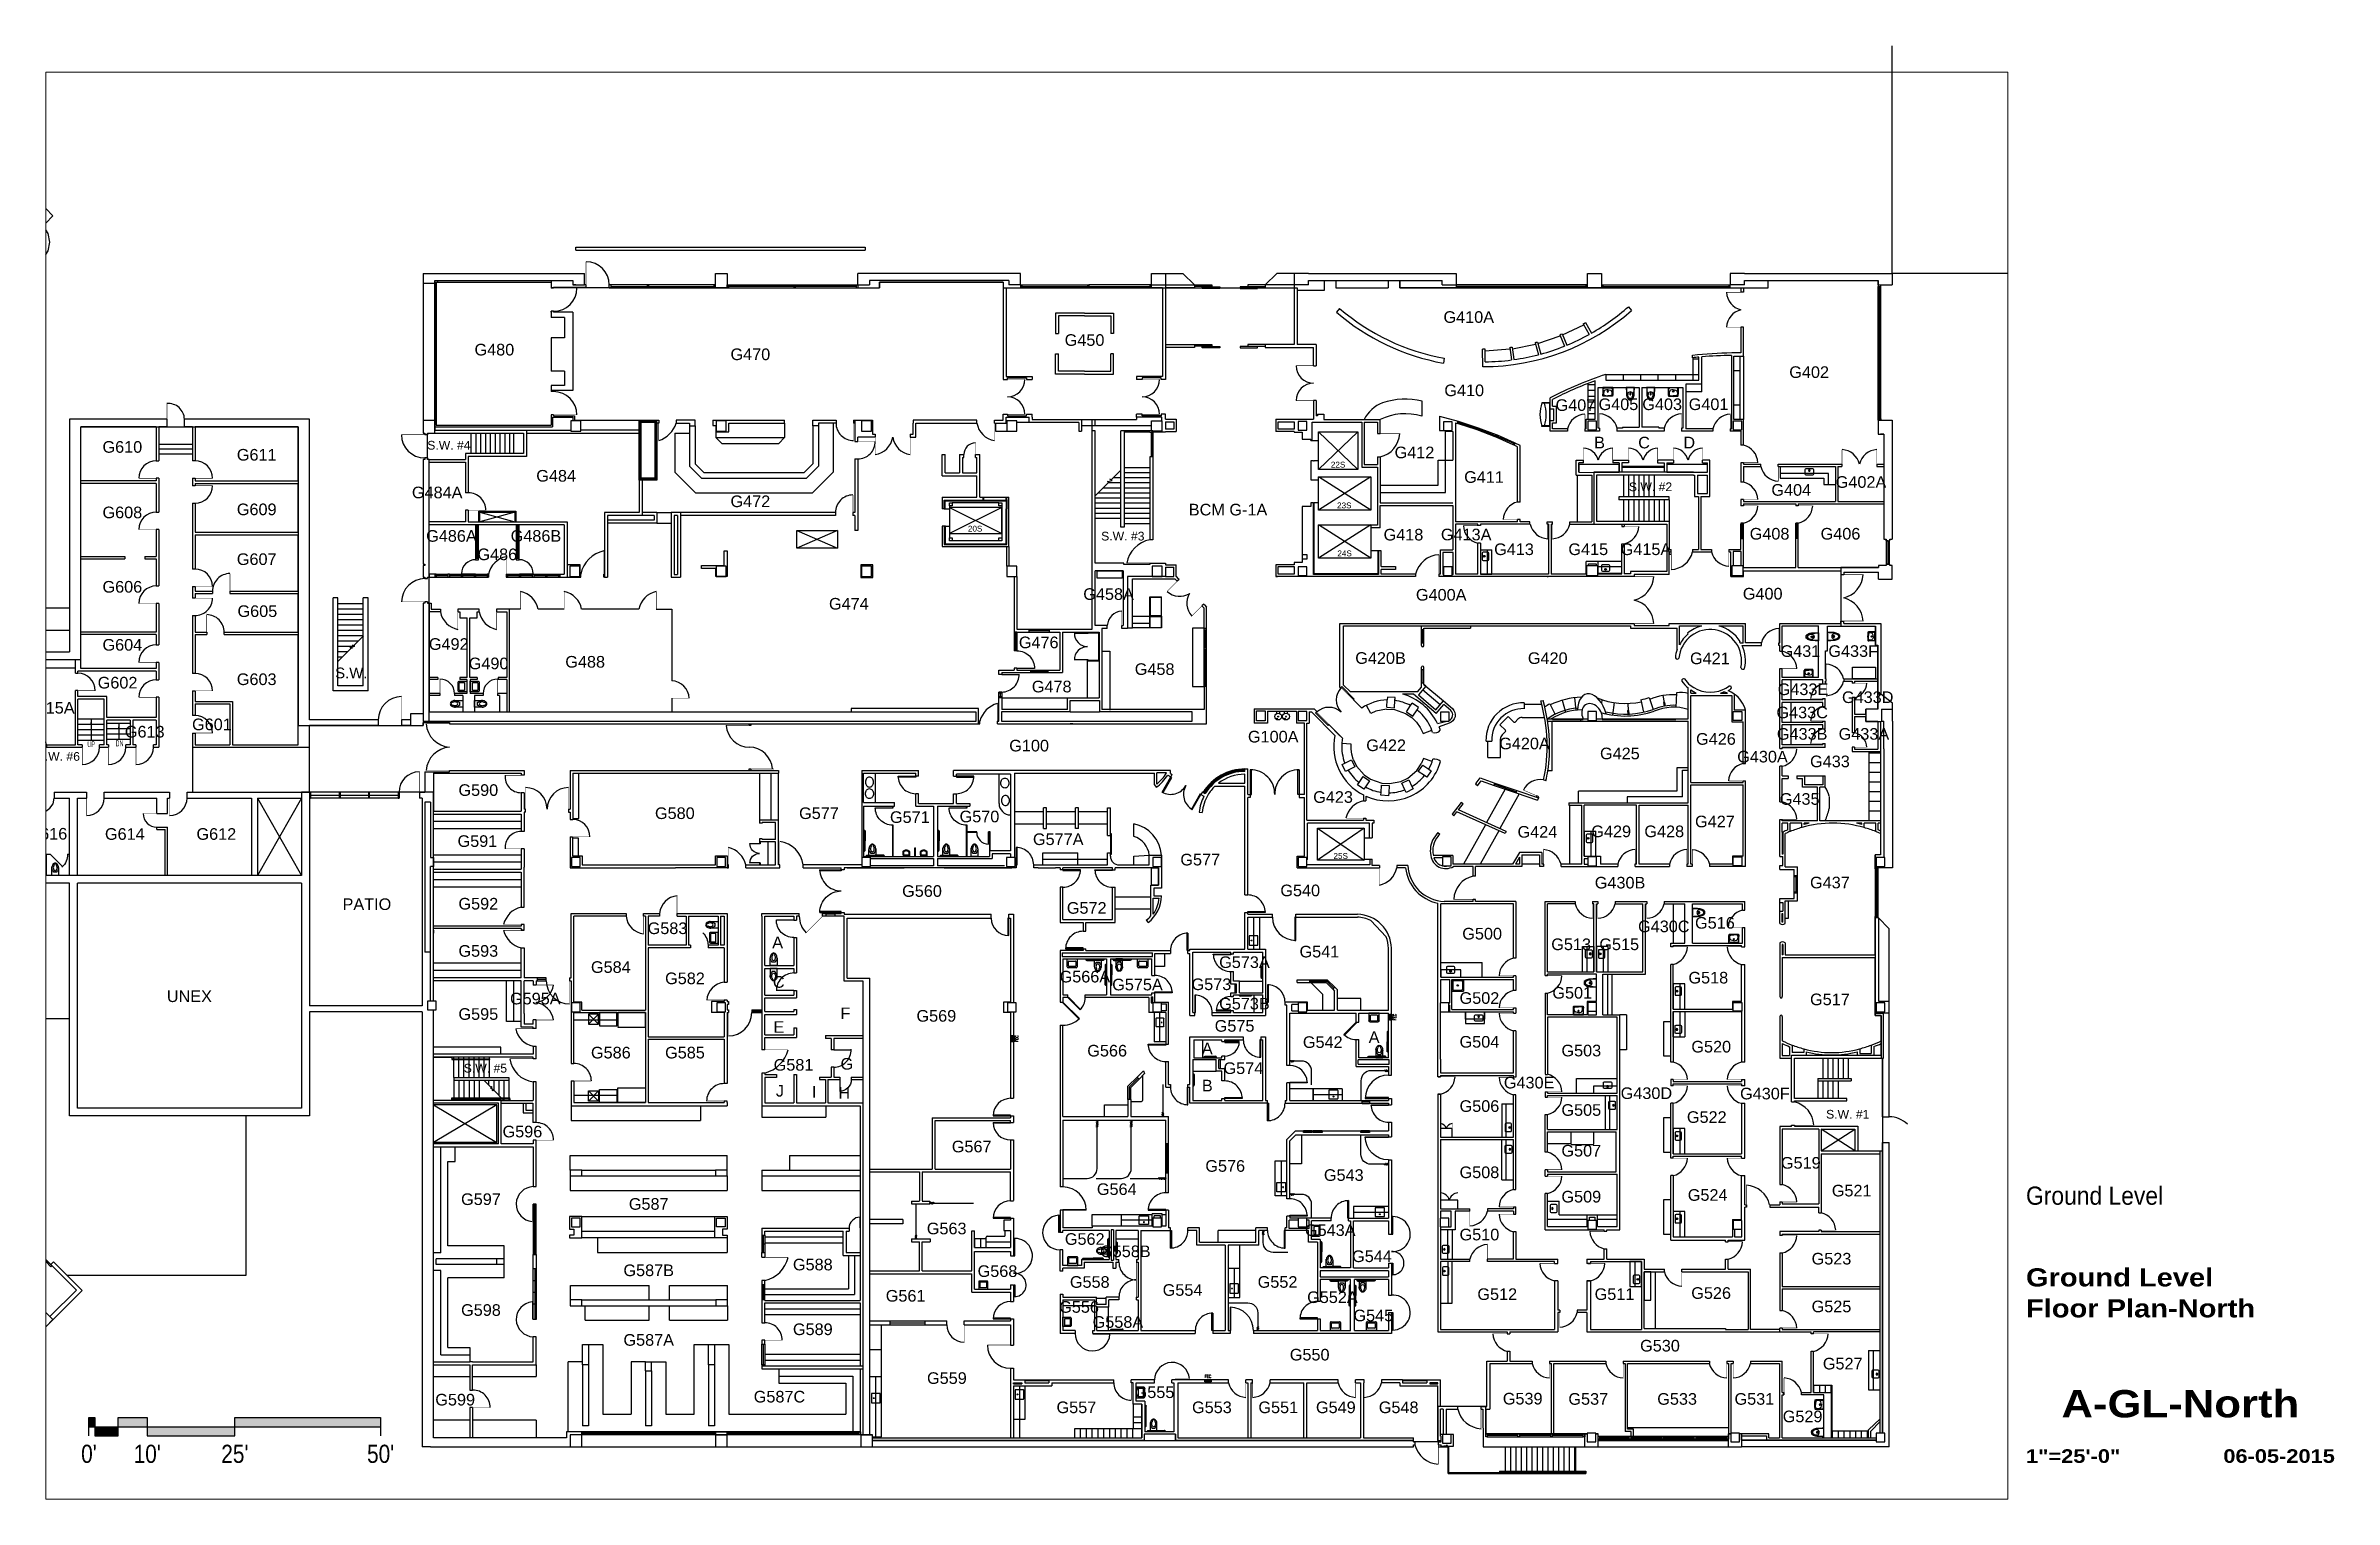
# Paper-space layout '11x17n new' of a CAD drawing. Header units: inches. Extents: x 0.8 to 16.5, y 0.5 to 10.5.
# The model-space entities are those that its viewports show. They can reach past a viewport. Long polylines and large blocks are cut down to what shows.
import ezdxf
from ezdxf.enums import TextEntityAlignment as Align

# ---------------------------------------------------------------- set-up
doc = ezdxf.new("R2010")
doc.units = ezdxf.units.IN
doc.header["$LTSCALE"] = 96
doc.header["$MEASUREMENT"] = 0
doc.linetypes.add('HIDDEN2', pattern=[0.1875, 0.125, -0.0625])
doc.layers.get('0').update_dxf_attribs({"linetype": 'CONTINUOUS'})
doc.layers.get('DEFPOINTS').update_dxf_attribs({"color": 31, "linetype": 'CONTINUOUS'})
for name, color, linetype in [('A-ANNO-ROOM', 4, 'CONTINUOUS'), ('A-ANNO-TEXT', 4, 'CONTINUOUS'), ('A-COLS', 5, 'CONTINUOUS'), ('A-DOOR', 2, 'CONTINUOUS'), ('A-FLOR-CASE', 3, 'CONTINUOUS'), ('A-FLOR-CASE-UPPR', 3, 'HIDDEN2'), ('A-FLOR-EVTR', 1, 'CONTINUOUS'), ('A-FLOR-PFIX', 2, 'CONTINUOUS'), ('A-FLOR-STRS', 2, 'CONTINUOUS'), ('A-GLAZ', 2, 'CONTINUOUS'), ('A-GLAZ-SILL', 1, 'CONTINUOUS'), ('A-SHAFT', 1, 'CONTINUOUS'), ('A-WALL-FULL', 6, 'CONTINUOUS'), ('T-TTLBLK-5', 5, 'CONTINUOUS')]:
    doc.layers.add(name, color=color, linetype=linetype)
doc.styles.add('A_FP1$0$Standard', font='txt')
doc.styles.add('ARIAL', font='arial.ttf')
doc.styles.add('Arial90', font='arial.ttf', dxfattribs={"width": 0.9})
doc.styles.add('ArialBlack', font='')
doc.styles.add('ArialN', font='ARIALN.TTF')
doc.styles.add('D11', font='dim', dxfattribs={"width": 0.75, "height": 12})
doc.styles.add('RomanS', font='romans.shx', dxfattribs={"width": 0.8})
doc.styles.get('ArialBlack').set_extended_font_data('Arial Black')

psp = doc.layouts.new('11x17n new')

msp = doc.modelspace()

# ---------------------------------------------------------------- texts
at = {"layer": 'A-ANNO-ROOM', "style": 'ARIAL'}
for s, height, p in [('S.W. #10', 18, (-562.9, 2648.8)), ('G410A', 24, (2423.6, 2474.3)), ('G480', 24, (412.3, 2407)), ('G470', 24, (940.7, 2397.4)), ('G450', 24, (1630.5, 2426.8)), ('G402', 24, (3126.2, 2360.6)), ('G410', 24, (2414.2, 2323)), ('G407', 24, (2643.8, 2292.5)), ('G405', 24, (2732.5, 2294.3)), ('G403', 24, (2822.8, 2294.3)), ('G401', 24, (2918.6, 2294.3)), ('G610', 24, (-355.6, 2206.2)), ('S.W. #4', 18, (318.5, 2212.7)), ('B', 24, (2693.6, 2215.2)), ('C', 24, (2785.5, 2215.2)), ('D', 24, (2878.7, 2215.2)), ('G611', 24, (-78.3, 2190)), ('G412', 24, (2311.5, 2194.8)), ('G484A', 24, (294.3, 2112.2)), ('G484', 24, (539.8, 2146.6)), ('G411', 24, (2455.1, 2144.1)), ('S.W. #2', 18, (2798.8, 2126.9)), ('G404', 24, (3089.3, 2117.5)), ('G402A', 24, (3233.3, 2133.8)), ('G608', 24, (-355.6, 2071)), ('G609', 24, (-78.3, 2077.3)), ('G472', 24, (940.7, 2094)), ('BCM G-1A', 24, (1926.7, 2076.8)), ('G486A', 24, (323.7, 2022.5)), ('G486B', 24, (498.1, 2022.5)), ('S.W. #3', 18, (1709.5, 2025.1)), ('G418', 24, (2288.8, 2025.1)), ('G413A', 24, (2418.3, 2025.4)), ('G408', 24, (3044.5, 2027)), ('G406', 24, (3190.9, 2027)), ('G607', 24, (-78.3, 1974.5)), ('G486', 24, (418.4, 1984.5)), ('G413', 24, (2517, 1995)), ('G415', 24, (2670.3, 1995)), ('G415A', 24, (2789.4, 1995)), ('G606', 24, (-355.6, 1917.5)), ('G605', 24, (-76.9, 1867.2)), ('G474', 24, (1144, 1882.5)), ('G458A', 24, (1680.1, 1902.5)), ('G400A', 24, (2366.7, 1901)), ('G400', 24, (3030.3, 1903.2)), ('G604', 24, (-355.6, 1797.7)), ('G492', 24, (318.1, 1799.4)), ('G476', 24, (1535.9, 1802.7)), ('G431', 24, (3108.2, 1784.8)), ('G433F', 24, (3217.1, 1784.8)), ('G603', 24, (-78.3, 1726.7)), ('G490', 24, (400.4, 1759.3)), ('G488', 24, (599.7, 1762.7)), ('G458', 24, (1775.2, 1747.6)), ('G420B', 24, (2241.5, 1770.5)), ('G420', 24, (2586.6, 1770.2)), ('G421', 24, (2921.3, 1769.8)), ('G602', 24, (-365.5, 1719.6)), ('G478', 24, (1562.7, 1711.6)), ('G433E', 24, (3113.5, 1706)), ('G433D', 24, (3247.1, 1689.6)), ('G615A', 24, (-506.3, 1667.8)), ('G601', 24, (-170.7, 1633.5)), ('G433C', 24, (3111.8, 1658.1)), ('G613', 24, (-309.4, 1618.4)), ('G100', 24, (1516.1, 1589.7)), ('G100A', 24, (2020, 1608.2)), ('G422', 24, (2253, 1590.4)), ('G420A', 24, (2538.6, 1594.1)), ('G426', 24, (2933.8, 1603.5)), ('G433B', 24, (3111.8, 1613.9)), ('G433A', 24, (3239.3, 1613.9)), ('S.W. #6', 18, (-487.8, 1570.4)), ('G425', 24, (2735.5, 1573.5)), ('G430A', 24, (3029.9, 1566.9)), ('G433', 24, (3169.1, 1557.1)), ('G590', 24, (379.2, 1497.9)), ('G580', 24, (784.8, 1450.2)), ('G577', 24, (1082.3, 1450.2)), ('G571', 24, (1269.9, 1442.1)), ('G570', 24, (1413.6, 1443.4)), ('G423', 24, (2143.5, 1483.6)), ('G435', 24, (3106.7, 1479.6)), ('G616', 24, (-510.3, 1407.7)), ('G614', 24, (-350.5, 1407.3)), ('G612', 24, (-161.6, 1407.3)), ('G577A', 24, (1576.2, 1396.5)), ('G424', 24, (2565.3, 1411.7)), ('G429', 24, (2717.6, 1412.7)), ('G428', 24, (2827.1, 1412.7)), ('G427', 24, (2931.7, 1433.1)), ('G591', 24, (377.3, 1392.6)), ('G577', 24, (1869.3, 1354.4)), ('G430B', 24, (2735.9, 1306.8)), ('G437', 24, (3169.1, 1307.1)), ('G592', 24, (379.2, 1263.4)), ('G560', 24, (1295, 1289.6)), ('G572', 24, (1635, 1254.7)), ('G540', 24, (2075.7, 1290.8)), ('G583', 24, (769.7, 1212.7)), ('G430C', 24, (2826.2, 1216.6)), ('G516', 24, (2931.7, 1223.9)), ('G593', 24, (379.2, 1165.9)), ('A', 24, (997, 1183.4)), ('G541', 24, (2115.3, 1164.5)), ('G500', 24, (2451.2, 1201.5)), ('G513', 24, (2634.9, 1179.6)), ('G515', 24, (2734.2, 1179.6)), ('G584', 24, (652.7, 1132.6)), ('G566A', 24, (1631.2, 1112.9)), ('G573A', 24, (1960.6, 1142.7)), ('G518', 24, (2918.1, 1110.7)), ('G595A', 24, (496.8, 1067.6)), ('G582', 24, (805.7, 1109.3)), ('C', 24, (999.3, 1101.9)), ('G575A', 24, (1739.8, 1096.5)), ('G573', 24, (1892.4, 1097.1)), ('G502', 24, (2445.6, 1068.7)), ('G501', 24, (2637.2, 1079.5)), ('G517', 24, (3169.1, 1065.9)), ('G595', 24, (379.2, 1035.7)), ('F', 24, (1137, 1037.1)), ('G569', 24, (1324.6, 1031.9)), ('G573B', 24, (1960.6, 1057.1)), ('E', 24, (999.4, 1008.9)), ('G575', 24, (1940.2, 1011.2)), ('G542', 24, (2122.2, 977.7)), ('A', 24, (2228.2, 988)), ('G504', 24, (2445.6, 978.3)), ('G520', 24, (2924.1, 968.3)), ('S.W. #5', 18, (393.8, 926.9)), ('G586', 24, (652.7, 956)), ('G585', 24, (805.7, 956)), ('G581', 24, (1029.8, 930.8)), ('G', 24, (1139.9, 932.9)), ('G566', 24, (1677.2, 960)), ('A', 24, (1883.9, 964.5)), ('G574', 24, (1958.4, 923.9)), ('G503', 24, (2655.9, 960.3)), ('J', 24, (1001.7, 877.3)), ('I', 24, (1072.5, 875)), ('B', 24, (1883.9, 888)), ('G430E', 24, (2548.2, 894.1)), ('H', 24, (1134.5, 872.9)), ('G506', 24, (2445.6, 845.7)), ('G505', 24, (2655.9, 837.6)), ('G430D', 24, (2790.3, 872.3)), ('G430F', 24, (3034.9, 871.5)), ('G596', 24, (470.2, 793.1)), ('G522', 24, (2914.9, 823)), ('S.W. #1', 18, (3205.9, 831.8)), ('G567', 24, (1397.5, 762.2)), ('G507', 24, (2655.9, 753.6)), ('G576', 24, (1920.9, 722.1)), ('G543', 24, (2165.6, 703.3)), ('G508', 24, (2445.6, 709)), ('G519', 24, (3109, 728.5)), ('G597', 24, (384.6, 653.5)), ('G587', 24, (730.9, 643.7)), ('G564', 24, (1697, 674.2)), ('G509', 24, (2655.9, 658.7)), ('G524', 24, (2916.7, 662.2)), ('G521', 24, (3214, 671.2)), ('G563', 24, (1345.9, 593)), ('G562', 24, (1630.9, 571.3)), ('G558B', 24, (1714.8, 545.9)), ('G543A', 24, (2137.7, 589.7)), ('G510', 24, (2445.6, 580.5)), ('G587B', 24, (730.9, 506.7)), ('G588', 24, (1069.6, 518.6)), ('G568', 24, (1450.8, 505)), ('G544', 24, (2223.8, 535.7)), ('G523', 24, (3172.3, 530.7)), ('G561', 24, (1261.2, 454.1)), ('G558', 24, (1641.3, 482.6)), ('G554', 24, (1832.8, 466.1)), ('G552', 24, (2028.9, 482.7)), ('G552A', 24, (2142.2, 451.2)), ('G512', 24, (2482.4, 457.5)), ('G511', 24, (2724.4, 457.5)), ('G526', 24, (2923.9, 459.8)), ('G598', 24, (384.6, 424.7)), ('G556', 24, (1619.2, 431.1)), ('G545', 24, (2226.6, 413.5)), ('G525', 24, (3172.3, 432.1)), ('G587A', 24, (730.9, 363)), ('G589', 24, (1069.6, 385)), ('G558A', 24, (1699.4, 400)), ('G550', 24, (2095.2, 332.6)), ('G530', 24, (2818.3, 351.1)), ('G527', 24, (3195.5, 314.1)), ('G559', 24, (1346.4, 284.2)), ('G599', 24, (331.4, 239.7)), ('G587C', 24, (1000.8, 245.9)), ('G557', 24, (1613.7, 223.9)), ('G555', 24, (1774.9, 255.1)), ('G553', 24, (1893.4, 223.9)), ('G551', 24, (2030.4, 223.9)), ('G549', 24, (2149.2, 223.9)), ('G548', 24, (2278.9, 223.9)), ('G539', 24, (2534.9, 241.8)), ('G537', 24, (2670.3, 241.2)), ('G533', 24, (2853.7, 241.2)), ('G531', 24, (3013.2, 241.2)), ('G529', 24, (3112.7, 205.1))]:
    msp.add_text(s, height=height, dxfattribs=at).set_placement(p, align=Align.CENTER)
at = {"layer": 'A-ANNO-TEXT', "style": 'ARIAL'}
for s, height, p in [('S.W.', 22, (117, 1740.8)), ('PATIO', 24, (149.2, 1262.4)), ('UNEX', 24, (-217.2, 1072.4))]:
    msp.add_text(s, height=height, dxfattribs=at).set_placement(p, align=Align.CENTER)
at = {"layer": 'A-ANNO-TEXT', "char_height": 12, "width": 38.515, "attachment_point": 5, "style": 'ARIAL'}
for s, insert in [('22S', (2153.9, 2181.6)), ('23S', (2166.7, 2097.4)), ('20S', (1404.7, 2049.4)), ('24S', (2167.3, 1998.4)), ('25S', (2159.3, 1373.9))]:
    msp.add_mtext(s, dxfattribs=dict(at, insert=insert))
at = {"layer": 'A-FLOR-STRS', "style": 'D11', "width": 0.75}
for s, p in [('UP', (-427.9, 1598.5)), ('DN', (-369.7, 1600.4))]:
    msp.add_text(s, height=12, dxfattribs=at).set_placement(p)

# ---------------------------------------------------------------- blocks, each defined once
blk = doc.blocks.new('relative_scale_25')
for points in [[(1.047, 0.937), (1.047, 1.062), (1.087, 1.062), (1.087, 0.937), (1.248, 0.937), (1.248, 1.062), (1.448, 1.062), (1.448, 0.937), (2.051, 0.937), (2.051, 1.062), (3.054, 1.062), (3.054, 0.937)], [(1.047, 0.999), (3.054, 0.999)]]:
    blk.add_lwpolyline(points)
for points in [[(1.047, 0.999), (1.047, 1.062), (1.087, 0.999), (1.087, 1.062)], [(1.087, 0.937), (1.087, 0.999), (1.248, 0.937), (1.248, 0.999)], [(1.248, 0.999), (1.248, 1.062), (1.448, 0.999), (1.448, 1.062)], [(1.448, 0.937), (1.448, 0.999), (2.051, 0.937), (2.051, 0.999)], [(2.051, 0.999), (2.051, 1.062), (3.054, 0.999), (3.054, 1.062)]]:
    blk.add_solid(points)
at = {"style": 'ArialN'}
for s, p in [("0'", (1.047, 0.75)), ("10'", (1.448, 0.75)), ("25'", (2.051, 0.75)), ("50'", (3.054, 0.75))]:
    blk.add_text(s, height=0.125, dxfattribs=at).set_placement(p, align=Align.CENTER)
blk = doc.blocks.new('sheettext_11x17_base')
at = {"style": 'Arial90', "width": 0.9}
blk.add_attdef('FLOOR', text='', height=0.125, dxfattribs=at).set_placement((0, 2.151), align=Align.TOP_LEFT)
at = {"color": 8, "style": 'ArialBlack'}
for tag, p, height in [('TITLE_1', (0, 1.464), 0.125), ('TITLE_2', (0, 1.251), 0.125), ('SCALE', (0, 0.25), 0.0938)]:
    blk.add_attdef(tag, p, '', height=height, dxfattribs=at)
blk.add_attdef('DWG#', text='', height=0.188, dxfattribs=at).set_placement((1.062, 0.751), align=Align.TOP_CENTER)
blk.add_attdef('DATE', text='', height=0.0938, dxfattribs=at).set_placement((2.125, 0.25), align=Align.RIGHT)
blk = doc.blocks.new('90S1')
blk.add_line((-0.5, 0), (-0.5, 1))
blk.add_arc((-0.5, 0), 1, 0, 91.707)
blk = doc.blocks.new('90D1')
for p, q in [((-0.5, 0), (-0.5, 0.5)), ((0.5, 0), (0.5, 0.5))]:
    blk.add_line(p, q)
for centre, start, end in [((-0.5, 0), 0, 91.70698), ((0.5, 0), 88.29302, 180)]:
    blk.add_arc(centre, 0.5, start, end)
blk = doc.blocks.new('W-LAV2')
for p, q in [((17, 11), (1, 11)), ((1, 11), (1, -11)), ((5.5, 7.5), (5.5, -7.5)), ((15.5, 8.5), (6.5, 8.5)), ((16.5, -7.5), (16.5, 7.5)), ((19, -9), (19, 9)), ((1, -11), (17, -11)), ((6.5, -8.5), (15.5, -8.5))]:
    blk.add_line(p, q)
for centre, radius, start, end in [((6.5, 7.5), 1, 90, 180), ((15.5, 7.5), 1, 0, 90), ((17, 9), 2, 0, 90), ((6.5, -7.5), 1, 180, 270), ((15.5, -7.5), 1, 270, 0), ((17, -9), 2, 270, 0)]:
    blk.add_arc(centre, radius, start, end)
blk = doc.blocks.new('P2477016')
for p, q in [((-3.603083, -23.831759), (-3.603083, -23.831759)), ((-2.504894, -21.068753), (-2.504894, -21.068753))]:
    blk.add_line(p, q)
for points in [[(-6.93083, -16.399601, -0.022673), (-7, -14.875), (-7, 0), (-3.020761, 0), (0, 0), (3.020761, 0), (7, 0), (7, -14.875)], [(-6.937926, -16.211212, -0.074934), (-6.387938, -12.562014, -0.085426), (-4.920528, -9.670474, -0.066386), (-3.550098, -8.264603), (-3.550098, -6.711212), (3.449902, -6.711212), (3.449902, -8.264603, -0.066386), (4.820333, -9.670474, -0.085426), (6.287743, -12.562014, -0.111314), (6.709134, -17.991061)], [(3.991504, -23.722377, -0.562484), (3.158962, -23.529526), (2.424162, -21.300368, -0.238976), (2.492058, -20.853364, 0.08035), (3.421006, -18.976205, 0.074934), (3.837731, -16.211212, 0.074934), (3.421006, -13.446218, 0.085426), (2.414145, -11.462194, 0.066386), (1.597345, -10.624271, 0.330534), (-1.69754, -10.624271, 0.066386), (-2.51434, -11.462194, 0.085426), (-3.521201, -13.446218, 0.074934), (-3.937926, -16.211212, 0.074934), (-3.521201, -18.976205, 0.08035), (-2.592253, -20.853364, -0.238976), (-2.524357, -21.300368), (-3.250575, -23.503493, -0.549653), (-4.069149, -23.710095)], [(-4.023967, -23.748064, 0.06085), (-2.498761, -25.015482, 0.143932), (0, -25.75)], [(-2.976493, -22.67201, 0.063273), (-1.687041, -23.754089, 0.143932), (0, -24.25)], [(0, -25.75, 0.143932), (2.498761, -25.015482, 0.107177), (4.949747, -22.564786, 0.077997), (6.431696, -19.212481, 0.065232), (7, -14.875)], [(0, -24.25, 0.143932), (1.687041, -23.754089, 0.059203), (2.902316, -22.750942)]]:
    blk.add_lwpolyline(points, format="xyb")
for centre, radius, start, end in [((5.443363, -16.211212), 12.38129, 180, 197.141641), ((2.746106, -17.043143), 9.558648, 197.141641, 216.672481), ((1.035634, -18.316811), 7.426057, 216.672481, 226.574161)]:
    blk.add_arc(centre, radius, start, end)
blk = doc.blocks.new('DOOR-E')
at = {"const_width": 0.001}
blk.add_lwpolyline([(1, 0), (0.293, 0.707)], dxfattribs=at)
blk.add_arc((1, 0), 1, 135, 180)
blk = doc.blocks.new('45S1')
blk.add_line((-0.5, 0), (0.21, 0.71))
blk.add_arc((-0.5, 0), 1, 0, 47.7263)
blk = doc.blocks.new('WC')
at = {"layer": 'A-FLOR-PFIX', "rotation": 90}
blk.add_blockref('P2477016', (0, 0), dxfattribs=at)
blk = doc.blocks.new('A_FP1$0$TRA_Lav2')
for p, q in [((-10.2, 0), (-10.2, -13.7)), ((-10.2, 0), (10.2, 0)), ((10.2, 0), (10.2, -13.7)), ((-9.5, -13.7), (-9.5, -4.4)), ((9.5, -13.7), (9.5, -4.4)), ((9.5, -13.7), (9.5, -4.4))]:
    blk.add_line(p, q)
for points in [[(0, -4.7, 0.096281), (-5.4, -5.7, 0.241749), (-8.3, -9.1, 0.139337), (-8.1, -15.2, 0.293749), (-6.4, -16.6, 0.028065), (0, -16.9)], [(0, -4.7, -0.096281), (5.4, -5.7, -0.241749), (8.3, -9.1, -0.139337), (8.1, -15.2, -0.293749), (6.4, -16.6, -0.028065), (0, -16.9)]]:
    blk.add_lwpolyline(points, format="xyb")
blk.add_circle((0, -8), 1.25)
for centre, radius, start, end in [((11.8, -13.7), 22.1, 180, 189.2025), ((-9, -17.1), 1, 189.2025, 267.5394), ((-3.1, -4.4), 6.41, 162.4135, 180), ((11.8, -13.7), 21.3, 180, 187.4822), ((-8.3, -16.3), 1, 187.4822, 267.7099), ((-7.3, -3), 2, 92.7884, 162.4135), ((0, 191.9), 210.1, 267.5394, 272.4606), ((0, 191.9), 209.4, 267.7099, 272.2901), ((-0.3, -147.5), 146.6, 87.0029, 92.7884), ((7.3, -3.1), 2, 17.2242, 87.0029), ((8.3, -16.3), 1, 272.2901, 352.5178), ((8.3, -16.3), 1, 272.2901, 352.5178), ((9, -17.1), 1, 272.4606, 350.7975), ((9, -17.1), 1, 272.4606, 350.7975), ((3.1, -4.4), 6.41, 0, 17.5865), ((3.1, -4.4), 6.41, 0, 17.2242), ((-11.8, -13.7), 21.3, 352.5178, 0), ((-11.8, -13.7), 21.3, 352.5178, 0), ((-11.8, -13.7), 22.1, 350.7975, 0), ((-11.8, -13.7), 22.1, 350.7975, 0)]:
    blk.add_arc(centre, radius, start, end)
blk = doc.blocks.new('A_FP1$0$TRA_MopSink_24x24')
for p, q in [((-24, 0), (-24, -24)), ((-24, -10.5), (-24, 0)), ((-24, 0), (0, 0)), ((0, 0), (0, -24)), ((0, -10.5), (0, 0)), ((-24, -24), (0, -24)), ((-22, -4), (-22, -20)), ((-20, -2), (-4, -2)), ((-20, -22), (-4, -22)), ((-2, -4), (-2, -20))]:
    blk.add_line(p, q)
blk.add_circle((-12, -12), 1.5)
for centre, start, end in [((-20, -4), 90, 180), ((-20, -20), 180, 270), ((-4, -4), 0, 90), ((-4, -20), 270, 0)]:
    blk.add_arc(centre, 2, start, end)
blk = doc.blocks.new('A_FP1$0$corian-ss')
for p, q in [((6.625, 0), (-6.625, 0)), ((-8.625, -2), (-8.625, -11.375)), ((-6.625, -13.375), (6.625, -13.375)), ((8.625, -11.375), (8.625, -2))]:
    blk.add_line(p, q)
for radius in [1.75, 1.5]:
    blk.add_circle((0, -3.875), radius)
for centre, start, end in [((-6.625, -2), 90, 180), ((6.625, -2), 0, 90), ((-6.625, -11.375), 180, 270), ((6.625, -11.375), 270, 0)]:
    blk.add_arc(centre, 2, start, end)
blk = doc.blocks.new('A_FP1$0$TRA_HiLo1')
for p, q in [((-16, -0.5), (16, -0.5)), ((-11, -5.2), (-11, -0.5)), ((-5, -5.2), (-5, -0.5)), ((5, -5.2), (5, -0.5)), ((11, -5.2), (11, -0.5))]:
    blk.add_line(p, q)
for points in [[(-12.5, -15.3), (-10.5, -14.8, -0.666667), (-10.3, -16.2), (-12.3, -16.3, -0.5), (-12.5, -15.3)], [(3.5, -15.3), (5.5, -14.8, -0.666667), (5.7, -16.2), (3.7, -16.3, -0.5), (3.5, -15.3)]]:
    blk.add_lwpolyline(points, format="xyb", close=True)
for centre, radius in [((-8, -11.5), 7), ((-8, -11.5), 0.875), ((8, -11.5), 7), ((8, -11.5), 0.875)]:
    blk.add_circle(centre, radius)
blk = doc.blocks.new('A_FP1$0$TOILET')
for p, q in [((0, 8.4), (0, -8.4)), ((11.7, 0.7), (11.7, -0.8)), ((13.9, 1.3), (12.3, 1.3)), ((15, -0.2), (15, 0.2)), ((24.4, 1.2), (22, 2.9)), ((22.7, 1.7), (22.7, -1.8)), ((12.3, -1.3), (13.8, -1.3)), ((22, -2.9), (24.4, -1.3))]:
    blk.add_line(p, q)
for centre, radius, start, end in [((-0.6, -183.6), 192, 85.6595, 89.8129), ((-2.4, -199.1), 207, 85.4918, 89.3454), ((14.8, 0), 5.76, 138.8891, 221.1109), ((14.6, -0.5), 5.99, 95.8382, 134.1772), ((12.3, 0.7), 0.56, 90, 180.535), ((11.6, -14.2), 22.2, 63.1364, 84.1184), ((12.2, -13.1), 20.5, 64.9076, 85.1535), ((13.9, 0.2), 1.11, 0, 90.5857), ((14.9, -3.4), 8.85, 68.6011, 95.8382), ((10.9, -13.6), 19.8, 56.1601, 68.6011), ((15.7, -5.7), 12.2, 44.4074, 64.8903), ((16, -5), 12, 40.761, 61.8362), ((21.5, 1.7), 1.14, 0, 55.7536), ((22.8, 1.6), 2, 12.4978, 39.0597), ((23.9, 0.7), 0.757, 10.9251, 51.0236), ((12.7, 0), 12.3, 350.4841, 9.5159), ((24.1, 1.9), 1.36, 10.3332, 42.8161), ((14.6, 0), 11, 349.0024, 10.9976), ((0.5, 132.9), 140.8, 269.7854, 275.545), ((0.2, 149), 157.3, 269.9445, 275.0138), ((14.8, 0.6), 6.18, 225.8228, 258.905), ((12.3, -0.8), 0.56, 180, 270.5829), ((15, 1.8), 7.4, 258.905, 295.7005), ((13.8, -0.2), 1.13, 270, 0.5296), ((12.5, 11.5), 19.4, 274.1483, 298.3887), ((12.7, 11.2), 18.5, 274.3585, 296.0983), ((-14.9, 64.1), 76.5, 295.7005, 298.856), ((15.8, 5.5), 12, 295.153, 316.1614), ((16.4, 4.8), 11.5, 297.3045, 318.9088), ((21.6, -1.8), 1.04, 300.9018, 360), ((24.1, -0.8), 0.599, 303.3554, 354.696), ((23.4, -1.8), 1.38, 314.4952, 352.3555), ((23.7, -1.8), 1.72, 323.3983, 350.1871)]:
    blk.add_arc(centre, radius, start, end)
at = {"style": 'A_FP1$0$Standard', "flags": 8}
for tag in ['MODELNUMBER', 'MATERIAL', 'PRODUCT', 'TRADENAME']:
    blk.add_attdef(tag, (-0.1, 0), '', height=0.001, dxfattribs=at)
blk = doc.blocks.new('A_FP1$0$SINK')
for p, q in [((-9.3, 0), (-9.3, 13.7)), ((-9.3, 0), (9.3, 0)), ((-8.6, 13.7), (-8.6, 4.4)), ((8.6, 13.7), (8.6, 4.4)), ((8.6, 13.7), (8.6, 4.4)), ((9.3, 0), (9.3, 13.7))]:
    blk.add_line(p, q)
for points in [[(0, 4.7, -0.096281), (-5.4, 5.7, -0.275453), (-7.4, 9.1, -0.2208), (-7.1, 13, -0.293749), (-5.5, 14.3, -0.032863), (0, 14.7)], [(0, 4.7, 0.096281), (5.4, 5.7, 0.275453), (7.4, 9.1, 0.2208), (7.1, 13, 0.293749), (5.5, 14.3, 0.032863), (0, 14.7)]]:
    blk.add_lwpolyline(points, format="xyb")
blk.add_circle((0, 8), 1.25)
for centre, radius, start, end in [((-6.3, 13.7), 3.05, 155.095, 179.8722), ((-8, 14.8), 1, 92.4606, 170.7975), ((-7.7, 13.7), 0.875, 142.4292, 179.5084), ((-2.2, 4.4), 6.41, 180, 197.5865), ((-7.4, 14.1), 1, 92.2901, 172.5178), ((-6.4, 3), 2, 197.5865, 267.2116), ((0, -152.8), 168.8, 87.2541, 92.7459), ((0, -149.9), 165.1, 87.421, 92.579), ((-0.2, 112.7), 111.8, 266.8072, 273.4318), ((6.4, 3.1), 2, 272.9971, 342.7758), ((7.4, 14.1), 1, 7.4822, 87.7099), ((7.4, 14.1), 1, 7.4822, 87.7099), ((8, 14.8), 1, 9.2025, 87.5394), ((8, 14.8), 1, 9.2025, 87.5394), ((2.2, 4.4), 6.41, 342.4135, 0), ((2.2, 4.4), 6.41, 342.7758, 0), ((7.7, 13.7), 0.875, 0.4916, 37.5708), ((7.7, 13.7), 0.875, 0.4916, 37.5708), ((6.3, 13.7), 3.05, 0.1278, 24.905), ((6.3, 13.7), 3.05, 0.1278, 24.905)]:
    blk.add_arc(centre, radius, start, end)
blk = doc.blocks.new('TRA_GrabBar_42')
for points in [[(0, 22.5), (0.5, 22.5), (0.75, 22.25), (0.75, 19.75), (0.5, 19.5), (0, 19.5)], [(0, -22.5), (0.5, -22.5), (0.75, -22.25), (0.75, -19.75), (0.5, -19.5), (0, -19.5)]]:
    blk.add_lwpolyline(points)
for points in [[(0.75, 21.75), (1, 21.75, -0.4142136), (3, 19.75), (3, 0)], [(0.75, 20.25), (1, 20.25, -0.4142136), (1.5, 19.75), (1.5, 0)], [(0.75, -20.25), (1, -20.25, 0.4142136), (1.5, -19.75), (1.5, 0)], [(0.75, -21.75), (1, -21.75, 0.4142136), (3, -19.75), (3, 0)]]:
    blk.add_lwpolyline(points, format="xyb")
blk = doc.blocks.new('TRA_GrabBar_36')
for points in [[(0, 19.5), (0.5, 19.5), (0.75, 19.25), (0.75, 16.75), (0.5, 16.5), (0, 16.5)], [(0, -19.5), (0.5, -19.5), (0.75, -19.25), (0.75, -16.75), (0.5, -16.5), (0, -16.5)]]:
    blk.add_lwpolyline(points)
for points in [[(0.75, 18.75), (1, 18.75, -0.4142136), (3, 16.75), (3, 0)], [(0.75, 17.25), (1, 17.25, -0.4142136), (1.5, 16.75), (1.5, 0)], [(0.75, -18.75), (1, -18.75, 0.4142136), (3, -16.75), (3, 0)], [(0.75, -17.25), (1, -17.25, 0.4142136), (1.5, -16.75), (1.5, 0)]]:
    blk.add_lwpolyline(points, format="xyb")
blk = doc.blocks.new('TRA_GrabBar_42x36')
blk.add_blockref('TRA_GrabBar_42', (0, 33))
at = {"rotation": 90}
blk.add_blockref('TRA_GrabBar_36', (24, 0), dxfattribs=at)
blk = doc.blocks.new('A$C150C72AD')
for p, q in [((0, 0.4), (0, 16.6)), ((0.4, 17), (15.6, 17)), ((15.6, 0), (0.4, 0)), ((16, 16.6), (16, 0.4))]:
    blk.add_line(p, q)
blk.add_circle((4.3, 8.5), 0.85)
for centre, start, end in [((0.4, 16.6), 90, 180), ((0.4, 0.4), 180, 270), ((15.6, 16.6), 0, 90), ((15.6, 0.4), 270, 0)]:
    blk.add_arc(centre, 0.425, start, end)
blk = doc.blocks.new('Sink')
for p, q in [((-10.375, -16.15), (-10.375, 0)), ((-10.375, 0), (10.375, 0)), ((10.375, 0), (10.375, -16.15)), ((8.375, -18.15), (-8.375, -18.15)), ((-7.875, -14.65), (-7.875, -5.5)), ((-6.875, -4.5), (6.875, -4.5)), ((6.875, -15.65), (-6.875, -15.65)), ((7.875, -5.5), (7.875, -14.65))]:
    blk.add_line(p, q)
for centre, radius, start, end in [((-8.375, -16.15), 2, 180, 270), ((-6.875, -5.5), 1, 90, 180), ((-6.875, -14.65), 1, 180, 270), ((6.875, -5.5), 1, 0, 90), ((6.875, -14.65), 1, 270, 0), ((8.375, -16.15), 2, 270, 0)]:
    blk.add_arc(centre, radius, start, end)
blk = doc.blocks.new('A$C701A6502')
for p, q in [((0, 9), (0, -9)), ((17.5, 9.5), (0.5, 9.5)), ((18, -9), (18, 9)), ((0.5, -9.5), (17.5, -9.5))]:
    blk.add_line(p, q)
blk.add_circle((4.8, 0), 0.955)
for centre, start, end in [((0.5, 9), 90, 180), ((17.5, 9), 0, 90), ((0.5, -9), 180, 270), ((17.5, -9), 270, 0)]:
    blk.add_arc(centre, 0.477, start, end)
blk = doc.blocks.new('LAVM1')
blk.add_lwpolyline([(12, -10.3, 0.118418), (15.1, -9.5, 0.104636), (17.9, -7.3, 0.089656), (19.7, -4, 0.081336), (20.4, 0, 0.081336), (19.7, 4.1, 0.089656), (17.9, 7.3, 0.104636), (15.1, 9.6, 0.118418), (12, 10.4, 0.118418), (8.9, 9.6, 0.104636), (6.1, 7.3, 0.089656), (4.3, 4.1, 0.081336), (3.6, 0, 0.081336), (4.3, -4, 0.089656), (6.1, -7.3, 0.104636), (8.9, -9.5, 0.118418)], format="xyb", close=True)
blk = doc.blocks.new('P6540017')
for p, q in [((-6.476668, -3.999249), (-6.476668, 0)), ((6.476668, 0), (-6.476668, 0)), ((-5.384939, -3.41854), (-5.40165, 0)), ((5.384939, -3.41854), (5.40165, 0)), ((6.476668, -3.999249), (6.476668, 0))]:
    blk.add_line(p, q)
blk.add_lwpolyline([(1.276042, -13.989583), (1.360779, -13.985006), (1.427572, -13.978353), (1.482402, -13.968526), (1.53125, -13.954427), (1.580098, -13.934957), (1.634928, -13.909017), (1.701721, -13.875509), (1.786458, -13.833333), (1.893688, -13.781774), (2.022228, -13.721642), (2.169462, -13.654128), (2.332774, -13.580424), (2.509547, -13.501724), (2.697167, -13.419218), (2.893016, -13.3341), (3.09448, -13.247561), (3.299165, -13.160467), (3.505566, -13.072377), (3.712402, -12.982523), (3.918392, -12.89014), (4.122254, -12.794459), (4.322706, -12.694713), (4.518468, -12.590135), (4.708258, -12.479957), (4.890897, -12.363609), (5.06562, -12.2413), (5.231764, -12.113435), (5.388667, -11.980421), (5.535666, -11.842662), (5.6721, -11.700564), (5.797305, -11.554532), (5.910619, -11.404973), (6.011604, -11.252328), (6.100715, -11.097186), (6.178631, -10.940173), (6.246033, -10.781915), (6.3036, -10.623037), (6.352012, -10.464164), (6.391948, -10.305923), (6.424087, -10.14894), (6.449144, -9.993656), (6.467974, -9.839783), (6.481466, -9.686848), (6.490511, -9.534381), (6.495997, -9.381908), (6.498814, -9.228958), (6.499852, -9.07506), (6.5, -8.91974), (6.5, -8.762657), (6.5, -8.603988), (6.5, -8.444041), (6.5, -8.283123), (6.5, -8.121541), (6.5, -7.959603), (6.5, -7.797616), (6.5, -7.635888), (6.5, -7.474725), (6.5, -7.314428), (6.5, -7.155297), (6.5, -6.997633), (6.5, -6.841736), (6.5, -6.687906), (6.5, -6.536444), (6.5, -6.38765), (6.5, -6.241782), (6.5, -6.098929), (6.5, -5.95914), (6.5, -5.822462), (6.5, -5.688944), (6.5, -5.558632), (6.5, -5.431575), (6.5, -5.307821), (6.5, -5.187415), (6.5, -5.070397), (6.5, -4.956807), (6.5, -4.846681), (6.5, -4.740059), (6.5, -4.636978), (6.5, -4.537478), (6.5, -4.441595), (6.49985, -4.34941), (6.498802, -4.261162), (6.495957, -4.177131), (6.490416, -4.097598), (6.481281, -4.022843), (6.467653, -3.953146), (6.448634, -3.888788), (6.423326, -3.830049), (6.390869, -3.777062), (6.350565, -3.729372), (6.301755, -3.686374), (6.243779, -3.647466), (6.175979, -3.612045), (6.097695, -3.579508), (6.008268, -3.549251), (5.90704, -3.52067), (5.79357, -3.493281), (5.668293, -3.467064), (5.531865, -3.442117), (5.384939, -3.41854), (5.228171, -3.396431), (5.062214, -3.375888), (4.887724, -3.357009), (4.705355, -3.339894), (4.515863, -3.324608), (4.320419, -3.311087), (4.120293, -3.299237), (3.916757, -3.28896), (3.711082, -3.280161), (3.504541, -3.272744), (3.298405, -3.266613), (3.093945, -3.261673), (2.892159, -3.25782), (2.692953, -3.254924), (2.495958, -3.25285), (2.300806, -3.251459), (2.107127, -3.250616), (1.914554, -3.250182), (1.722718, -3.250023), (1.53125, -3.25), (1.339844, -3.25), (1.148438, -3.25), (0.957031, -3.25), (0.765625, -3.25), (0.574219, -3.25), (0.382813, -3.25), (0.191406, -3.25), (0, -3.25), (-0.191406, -3.25), (-0.382813, -3.25), (-0.574219, -3.25), (-0.765625, -3.25), (-0.957031, -3.25), (-1.148438, -3.25), (-1.339844, -3.25), (-1.53125, -3.25), (-1.722718, -3.250023), (-1.914554, -3.250182), (-2.107127, -3.250616), (-2.300806, -3.251459), (-2.495958, -3.25285), (-2.692953, -3.254924), (-2.892159, -3.25782), (-3.093945, -3.261673), (-3.298405, -3.266613), (-3.504541, -3.272744), (-3.711082, -3.280161), (-3.916757, -3.28896), (-4.120293, -3.299237), (-4.320419, -3.311087), (-4.515863, -3.324608), (-4.705355, -3.339894), (-4.887724, -3.357009), (-5.062214, -3.375888), (-5.228171, -3.396431), (-5.384939, -3.41854), (-5.531865, -3.442117), (-5.668293, -3.467064), (-5.79357, -3.493281), (-5.90704, -3.52067), (-6.008268, -3.549251), (-6.097695, -3.579508), (-6.175979, -3.612045), (-6.243779, -3.647466), (-6.301755, -3.686374), (-6.350565, -3.729372), (-6.390869, -3.777062), (-6.423326, -3.830049), (-6.448634, -3.888788), (-6.467653, -3.953146), (-6.481281, -4.022843), (-6.490416, -4.097598), (-6.495957, -4.177131), (-6.498802, -4.261162), (-6.49985, -4.34941), (-6.5, -4.441595), (-6.5, -4.537478), (-6.5, -4.636978), (-6.5, -4.740059), (-6.5, -4.846681), (-6.5, -4.956807), (-6.5, -5.070397), (-6.5, -5.187415), (-6.5, -5.307821), (-6.5, -5.431575), (-6.5, -5.558632), (-6.5, -5.688944), (-6.5, -5.822462), (-6.5, -5.95914), (-6.5, -6.098929), (-6.5, -6.241782), (-6.5, -6.38765), (-6.5, -6.536444), (-6.5, -6.687906), (-6.5, -6.841736), (-6.5, -6.997633), (-6.5, -7.155297), (-6.5, -7.314428), (-6.5, -7.474725), (-6.5, -7.635888), (-6.5, -7.797616), (-6.5, -7.959603), (-6.5, -8.121541), (-6.5, -8.283123), (-6.5, -8.444041), (-6.5, -8.603988), (-6.5, -8.762657), (-6.5, -8.91974), (-6.499852, -9.07506), (-6.498814, -9.228958), (-6.495997, -9.381908), (-6.490511, -9.534381), (-6.481466, -9.686848), (-6.467974, -9.839783), (-6.449144, -9.993656), (-6.424087, -10.14894), (-6.391948, -10.305923), (-6.352012, -10.464164), (-6.3036, -10.623037), (-6.246033, -10.781915), (-6.178631, -10.940173), (-6.100715, -11.097186), (-6.011604, -11.252328), (-5.910619, -11.404973), (-5.797305, -11.554532), (-5.6721, -11.700564), (-5.535666, -11.842662), (-5.388667, -11.980421), (-5.231764, -12.113435), (-5.06562, -12.2413), (-4.890897, -12.363609), (-4.708258, -12.479957), (-4.518468, -12.590135), (-4.322706, -12.694713), (-4.122254, -12.794459), (-3.918392, -12.89014), (-3.712402, -12.982523), (-3.505566, -13.072377), (-3.299165, -13.160467), (-3.09448, -13.247561), (-2.893016, -13.3341), (-2.697167, -13.419218), (-2.509547, -13.501724), (-2.332774, -13.580424), (-2.169462, -13.654128), (-2.022228, -13.721642), (-1.893688, -13.781774), (-1.786458, -13.833333), (-1.701721, -13.875509), (-1.634928, -13.909017), (-1.580098, -13.934957), (-1.53125, -13.954427), (-1.482402, -13.968526), (-1.427572, -13.978353), (-1.360779, -13.985006), (-1.276042, -13.989583), (-1.168874, -13.993022), (-1.040771, -13.995605), (-0.894725, -13.997457), (-0.733724, -13.998698), (-0.56076, -13.999451), (0.816388, -13.999451)], close=True)
for points in [[(-4.654867, -3.332896), (-4.730614, -3.414787), (-4.800969, -3.527046), (-4.855377, -3.655759), (-4.896349, -3.80114), (-4.926393, -3.963399), (-4.948019, -4.142748), (-4.963736, -4.339399), (-4.975706, -4.55286), (-4.984701, -4.77983), (-4.991147, -5.016303), (-4.995467, -5.258276), (-4.998088, -5.501744), (-4.999433, -5.742701), (-4.999929, -5.977144), (-5, -6.201067), (-5, -6.411408), (-5, -6.608866), (-5, -6.795085), (-5, -6.971706), (-5, -7.140372), (-5, -7.302723), (-5, -7.460404), (-5, -7.615055), (-5, -7.768075), (-5, -7.91989), (-5, -8.070678), (-5, -8.220623), (-5, -8.369903), (-5, -8.518701), (-5, -8.667198), (-5, -8.815573), (-4.999852, -8.964016), (-4.998814, -9.112748), (-4.995997, -9.261994), (-4.990511, -9.411985), (-4.981466, -9.562947), (-4.967974, -9.715108), (-4.949144, -9.868696), (-4.924087, -10.02394), (-4.891875, -10.180704), (-4.851431, -10.337412), (-4.801639, -10.492123), (-4.741385, -10.642897), (-4.669552, -10.787794), (-4.585026, -10.924875), (-4.48669, -11.0522), (-4.37343, -11.167829), (-4.244635, -11.27051), (-4.101709, -11.36175), (-3.94656, -11.443743), (-3.781098, -11.518683), (-3.607232, -11.588764), (-3.42687, -11.65618), (-3.241922, -11.723126), (-3.054295, -11.791796), (-2.865597, -11.863734), (-2.676226, -11.93788), (-2.486278, -12.012524), (-2.295849, -12.085954), (-2.105036, -12.15646), (-1.913934, -12.222333), (-1.72264, -12.281861), (-1.53125, -12.333333), (-1.339844, -12.375488), (-1.148438, -12.408854), (-0.957031, -12.434408), (-0.765625, -12.453125), (-0.574219, -12.465983), (-0.382813, -12.473958), (-0.191406, -12.478027), (0, -12.479167), (0.191406, -12.478027), (0.382813, -12.473958), (0.574219, -12.465983), (0.765625, -12.453125), (0.957031, -12.434408), (1.148438, -12.408854), (1.339844, -12.375488), (1.53125, -12.333333)], [(1.53125, -12.333333), (1.72264, -12.281861), (1.913934, -12.222333), (2.105036, -12.15646), (2.295849, -12.085954), (2.486278, -12.012524), (2.676226, -11.93788), (2.865597, -11.863734), (3.054295, -11.791796), (3.241922, -11.723126), (3.42687, -11.65618), (3.607232, -11.588764), (3.781098, -11.518683), (3.94656, -11.443743), (4.101709, -11.36175), (4.244635, -11.27051), (4.37343, -11.167829), (4.48669, -11.0522), (4.585026, -10.924875), (4.669552, -10.787794), (4.741385, -10.642897), (4.801639, -10.492123), (4.851431, -10.337412), (4.891875, -10.180704), (4.924087, -10.02394), (4.949144, -9.868696), (4.967974, -9.715108), (4.981466, -9.562947), (4.990511, -9.411985), (4.995997, -9.261994), (4.998814, -9.112748), (4.999852, -8.964016), (5, -8.815573), (5, -8.667198), (5, -8.518701), (5, -8.369903), (5, -8.220623), (5, -8.070678), (5, -7.91989), (5, -7.768075), (5, -7.615055), (5, -7.460404), (5, -7.302723), (5, -7.140372), (5, -6.971706), (5, -6.795085), (5, -6.608866), (5, -6.411408), (5, -6.201067), (4.999929, -5.977144), (4.999433, -5.742701), (4.998088, -5.501744), (4.995467, -5.258276), (4.991147, -5.016303), (4.984701, -4.77983), (4.975706, -4.55286), (4.963736, -4.339399), (4.948019, -4.142748), (4.926393, -3.963399), (4.896349, -3.80114), (4.855377, -3.655759), (4.800969, -3.527046), (4.730614, -3.414787), (4.657301, -3.335527)]]:
    blk.add_lwpolyline(points)
blk = doc.blocks.new('A$C12464A01')
for p, q in [((0.75, 12.75), (0.5, 12.75)), ((0.75, 11.25), (0.5, 11.25)), ((1, 13.5), (0.75, 13.25)), ((0.75, 13.25), (0.75, 10.75)), ((0.75, 10.75), (1, 10.5)), ((1.5, 13.5), (1, 13.5)), ((1, 10.5), (1.5, 10.5))]:
    blk.add_line(p, q)
for points in [[(0.75, -12.75), (0.5, -12.75, -0.4142136), (-1.5, -10.75), (-1.5, 10.75)], [(0.75, -11.25), (0.5, -11.25, -0.4142136), (0, -10.75), (0, 10.75)]]:
    blk.add_lwpolyline(points, format="xyb")
blk.add_lwpolyline([(1.5, -13.5), (1, -13.5), (0.75, -13.25), (0.75, -10.75), (1, -10.5), (1.5, -10.5)])
for radius in [2, 0.5]:
    blk.add_arc((0.5, 10.75), radius, 90, 180)
blk = doc.blocks.new('A$C1D080207')
blk.add_hatch(color=256).paths.add_polyline_path([(0, 0), (5, 0), (5, 13), (0, 13)])
blk.add_lwpolyline([(0, 13), (5, 13), (5, 0), (0, 0)], close=True)
at = {"style": 'RomanS', "width": 0.8, "flags": 4}
blk.add_attdef('FEC', text='', height=6, rotation=90, dxfattribs=at).set_placement((13.7, 6.6), align=Align.CENTER)
blk = doc.blocks.new('A$C565E4757')
for p, q in [((-9.5, 15.3), (-9.5, 0)), ((-9.5, 0), (9.5, 0)), ((7.8, 17), (-7.8, 17)), ((-7.3, 14), (-7.3, 4.7)), ((6.5, 14.8), (-6.5, 14.8)), ((-6.5, 3.9), (6.5, 3.9)), ((7.3, 4.7), (7.3, 14)), ((9.5, 0), (9.5, 15.3))]:
    blk.add_line(p, q)
for centre, radius, start, end in [((-7.8, 15.3), 1.73, 90, 180), ((-6.5, 14), 0.864, 90, 180), ((-6.5, 4.7), 0.864, 180, 270), ((6.5, 14), 0.864, 0, 90), ((6.5, 4.7), 0.864, 270, 0), ((7.8, 15.3), 1.73, 0, 90)]:
    blk.add_arc(centre, radius, start, end)

# ---------------------------------------------------------------- linework, layer by layer
at = {"layer": 'A-COLS'}
for p, q in [((2089.5, 2270.5), (2071.5, 2270.5)), ((2071.5, 2270.5), (2071.5, 2252.5)), ((2089.5, 2252.5), (2089.5, 2270.5)), ((2389.5, 2269.8), (2371.5, 2269.8)), ((2371.5, 2269.8), (2371.5, 2251.8)), ((2389.5, 2251.8), (2389.5, 2269.8)), ((2687.5, 2271.6), (2669.5, 2271.6)), ((2669.5, 2271.6), (2669.5, 2253.6)), ((2687.5, 2253.6), (2687.5, 2271.6)), ((2987.5, 2271.6), (2969.5, 2271.6)), ((2969.5, 2271.6), (2969.5, 2253.6)), ((2987.5, 2253.6), (2987.5, 2271.6)), ((2071.5, 2252.5), (2089.5, 2252.5)), ((2371.5, 2251.8), (2389.5, 2251.8)), ((2669.5, 2253.6), (2687.5, 2253.6)), ((2969.5, 2253.6), (2987.5, 2253.6)), ((2089.5, 1970.5), (2071.5, 1970.5)), ((2071.5, 1970.5), (2071.5, 1952.5)), ((2071.5, 1952.5), (2089.5, 1952.5)), ((2089.5, 1952.5), (2089.5, 1970.5)), ((263.5, 1493.5), (257.5, 1493.5)), ((268.5, 1485), (268.5, 1175.5)), ((280.5, 1485), (268.5, 1485)), ((280.5, 1485), (280.5, 1370.5)), ((280.5, 1074), (280.5, 1352.5)), ((280.5, 1175.5), (268.5, 1175.5))]:
    msp.add_line(p, q, dxfattribs=at)
for points in [[(-532.8, 2695.2), (-515.8, 2712.1), (-498.8, 2695.2), (-515.8, 2678.2)], [(570, 2251), (591, 2251), (591, 2272), (570, 2272)], [(870, 2251), (891, 2251), (891, 2272), (870, 2272)], [(1170, 2251), (1191, 2251), (1191, 2272), (1170, 2272)], [(1470, 2251), (1491, 2251), (1491, 2272), (1470, 2272)], [(1790, 2251), (1769, 2251), (1769, 2272), (1790, 2272)], [(568, 1951), (589, 1951), (589, 1972), (568, 1972)], [(870, 1951), (891, 1951), (891, 1972), (870, 1972)], [(1170, 1951), (1191, 1951), (1191, 1972), (1170, 1972)], [(1470, 1951), (1491, 1951), (1491, 1972), (1470, 1972)], [(1770, 1951), (1791, 1951), (1791, 1972), (1770, 1972)], [(2667.5, 1973.8), (2689.5, 1973.8), (2689.5, 1951.8), (2667.5, 1951.8)], [(2967.5, 1973.8), (2989.5, 1973.8), (2989.5, 1951.8), (2967.5, 1951.8)], [(2071.5, 1653.8), (2089.5, 1653.8), (2089.5, 1671.8), (2071.5, 1671.8)], [(2969.5, 1671.8), (2987.5, 1671.8), (2987.5, 1653.8), (2969.5, 1653.8)], [(1170.5, 1352.5), (1188.5, 1352.5), (1188.5, 1370.5), (1170.5, 1370.5)], [(1469.5, 1352.5), (1487.5, 1352.5), (1487.5, 1370.5), (1469.5, 1370.5)], [(1771.5, 1352.5), (1789.5, 1352.5), (1789.5, 1370.5), (1771.5, 1370.5)], [(2071.5, 1352.5), (2089.5, 1352.5), (2089.5, 1370.5), (2071.5, 1370.5)], [(2969.5, 1371.8), (2987.5, 1371.8), (2987.5, 1353.8), (2969.5, 1353.8)], [(1471.5, 1052.5), (1489.5, 1052.5), (1489.5, 1070.5), (1471.5, 1070.5)], [(1771.5, 1052.5), (1789.5, 1052.5), (1789.5, 1070.5), (1771.5, 1070.5)], [(2071.5, 1052.5), (2089.5, 1052.5), (2089.5, 1070.5), (2071.5, 1070.5)], [(2969.5, 1071.8), (2987.5, 1071.8), (2987.5, 1053.8), (2969.5, 1053.8)], [(1771.5, 608.5), (1789.5, 608.5), (1789.5, 626.5), (1771.5, 626.5)], [(2071.5, 608.5), (2089.5, 608.5), (2089.5, 626.5), (2071.5, 626.5)], [(-532.8, 417), (-515.8, 400), (-498.8, 417), (-515.8, 434)]]:
    msp.add_lwpolyline(points, close=True, dxfattribs=at)
for points in [[(2371.5, 1952.5), (2389.5, 1952.5), (2389.5, 1970.5), (2371.5, 1970.5), (2371.5, 1952.5)], [(2365.1, 1652.5), (2383.1, 1652.5), (2383.1, 1670.5), (2365.1, 1670.5), (2365.1, 1652.5)], [(2669.5, 1653.8), (2687.5, 1653.8), (2687.5, 1671.8), (2669.5, 1671.8), (2669.5, 1653.8)], [(280.5, 1370.5), (286.5, 1370.5), (286.5, 1352.5), (280.5, 1352.5)], [(571.5, 1352.5), (589.5, 1352.5), (589.5, 1370.5), (571.5, 1370.5), (571.5, 1352.5)], [(871.5, 1352.5), (889.5, 1352.5), (889.5, 1370.5), (871.5, 1370.5), (871.5, 1352.5)], [(2369.5, 1353.8), (2387.5, 1353.8), (2387.5, 1371.8), (2369.5, 1371.8), (2369.5, 1353.8)], [(2669.5, 1353.8), (2687.5, 1353.8), (2687.5, 1371.8), (2669.5, 1371.8), (2669.5, 1353.8)], [(3264.7, 1352.5), (3282.7, 1352.5), (3282.7, 1370.5), (3264.7, 1370.5), (3264.7, 1352.5)], [(274.5, 1056), (292.5, 1056), (292.5, 1074), (274.5, 1074), (274.5, 1056)], [(571.5, 1052.5), (589.5, 1052.5), (589.5, 1070.5), (571.5, 1070.5), (571.5, 1052.5)], [(871.5, 1052.5), (889.5, 1052.5), (889.5, 1070.5), (871.5, 1070.5), (871.5, 1052.5)], [(2364.7, 1052.5), (2382.7, 1052.5), (2382.7, 1070.5), (2364.7, 1070.5), (2364.7, 1052.5)], [(2669.5, 1053.8), (2687.5, 1053.8), (2687.5, 1071.8), (2669.5, 1071.8), (2669.5, 1053.8)], [(3264.7, 1052.5), (3282.7, 1052.5), (3282.7, 1070.5), (3264.7, 1070.5), (3264.7, 1052.5)], [(571.5, 608.5), (589.5, 608.5), (589.5, 626.5), (571.5, 626.5), (571.5, 608.5)], [(888.5, 608.5), (870.5, 608.5), (870.5, 626.5), (888.5, 626.5), (888.5, 608.5)], [(2364.7, 608.5), (2382.7, 608.5), (2382.7, 626.5), (2364.7, 626.5), (2364.7, 608.5)], [(2669.5, 603.4), (2687.5, 603.4), (2687.5, 621.4), (2669.5, 621.4), (2669.5, 603.4)], [(2969.5, 603.4), (2987.5, 603.4), (2987.5, 621.4), (2969.5, 621.4), (2969.5, 603.4)], [(2369.5, 161.8), (2387.5, 161.8), (2387.5, 179.8), (2369.5, 179.8), (2369.5, 161.8)], [(2667.9, 164.5), (2685.9, 164.5), (2685.9, 182.5), (2667.9, 182.5), (2667.9, 164.5)], [(2964.7, 164.5), (2982.7, 164.5), (2982.7, 182.5), (2964.7, 182.5), (2964.7, 164.5)], [(3264.7, 164.5), (3282.7, 164.5), (3282.7, 182.5), (3264.7, 182.5), (3264.7, 164.5)]]:
    msp.add_lwpolyline(points, dxfattribs=at)
at = {"layer": 'A-DOOR'}
for p, q in [((1857.5, 2552.5), (1893.5, 2552.5)), ((1893.5, 2552.5), (1893.5, 2549.5)), ((1967.5, 2552.5), (1967.5, 2549.5)), ((2003.5, 2552.5), (1967.5, 2552.5)), ((1893.5, 2549.5), (1857.5, 2549.5)), ((1873.5, 2548.5), (1909.5, 2548.5)), ((1873.5, 2545.5), (1873.5, 2548.5)), ((1909.5, 2545.5), (1873.5, 2545.5)), ((1909.5, 2548.5), (1909.5, 2545.5)), ((1951.5, 2548.5), (1951.5, 2545.5)), ((1987.5, 2548.5), (1951.5, 2548.5)), ((1951.5, 2545.5), (1987.5, 2545.5)), ((1967.5, 2549.5), (2003.5, 2549.5)), ((1987.5, 2545.5), (1987.5, 2548.5)), ((1857.5, 2429.5), (1893.5, 2429.5)), ((1893.5, 2426.5), (1857.5, 2426.5)), ((1873.5, 2425.5), (1909.5, 2425.5)), ((1873.5, 2422.5), (1873.5, 2425.5)), ((1909.5, 2422.5), (1873.5, 2422.5)), ((1893.5, 2429.5), (1893.5, 2426.5)), ((1909.5, 2425.5), (1909.5, 2422.5)), ((1951.5, 2425.5), (1951.5, 2422.5)), ((1987.5, 2425.5), (1951.5, 2425.5)), ((1951.5, 2422.5), (1987.5, 2422.5)), ((1967.5, 2429.5), (1967.5, 2426.5)), ((2003.5, 2429.5), (1967.5, 2429.5)), ((1967.5, 2426.5), (2003.5, 2426.5)), ((1987.5, 2422.5), (1987.5, 2425.5)), ((1484.1, 548.5), (1486.9, 548.5))]:
    msp.add_line(p, q, dxfattribs=at)
for points, const_width in [([(-519.4, 2606.7), (-553.3, 2640.7)], 1), ([(601.5, 2600.5), (601.5, 2552.5)], 1), ([(534.6, 2546.1), (582.6, 2546.1)], 1), ([(2985.5, 2537.3), (2955.5, 2537.3)], 1), ([(2985.5, 2465.3), (2955.5, 2465.3)], 1), ([(2103.3, 2385.8), (2067.3, 2385.8)], 1), ([(1471.5, 2357.5), (1507.5, 2357.5)], 1), ([(1749.5, 2357.5), (1785.5, 2357.5)], 1), ([(-263.5, 2275.5), (-263.5, 2307.5)], 1), ([(534.6, 2284.4), (582.6, 2284.4)], 1), ([(751.5, 2267.5), (751.5, 2231.5)], 1), ([(1153.5, 2267.5), (1153.5, 2231.5)], 1), ([(1444.5, 2267.5), (1444.5, 2231.5)], 1), ([(1507.5, 2285.5), (1471.5, 2285.5)], 1), ([(1785.5, 2285.5), (1749.5, 2285.5)], 1), ([(2103.3, 2313.8), (2067.3, 2313.8)], 1), ([(2663.5, 2255.8), (2663.5, 2285.8)], 1), ([(2693.6, 2256.8), (2693.6, 2286.8)], 1), ([(2862.7, 2256.8), (2862.7, 2286.8)], 1), ([(2963.5, 2255.8), (2963.5, 2285.8)], 1), ([(220.5, 2243.5), (268.5, 2243.5)], 1), ([(1162.5, 2229.5), (1198.5, 2229.5)], 1), ([(1198.5, 2238.5), (1198.5, 2202.5)], 1), ([(1270.5, 2238.5), (1270.5, 2202.5)], 1), ([(1405.5, 2226.5), (1405.5, 2202.5)], 1), ([(2241, 2245.7), (2281, 2245.7)], 1.33), ([(2660.7, 2190.8), (2660.7, 2215.8)], 0.833), ([(2720.7, 2190.8), (2720.7, 2215.8)], 0.833), ([(2753.5, 2190.8), (2753.5, 2215.8)], 0.833), ([(2813.5, 2190.8), (2813.5, 2215.8)], 0.833), ([(2846.2, 2190.8), (2846.2, 2215.8)], 0.833), ([(2906.2, 2190.8), (2906.2, 2215.8)], 0.833), ([(2990.5, 2185.6), (3020.5, 2185.6)], 1), ([(3062.5, 2177.6), (3062.5, 2147.6)], 1), ([(3194, 2182.6), (3194, 2212.6)], 1), ([(3266, 2182.6), (3266, 2212.6)], 1), ([(-285.5, 2153.5), (-321.5, 2153.5)], 1), ([(-205.5, 2153.5), (-169.5, 2153.5)], 1), ([(-205.5, 2138.2), (-169.5, 2138.2)], 1), ([(358.5, 2087.5), (394.5, 2087.5)], 1), ([(1152.5, 2083), (1152.5, 2119)], 1), ([(2990.5, 2109.6), (3020.5, 2109.6)], 1), ([(2990.5, 2096.6), (3020.5, 2096.6)], 1), ([(3103.5, 2096.6), (3133.5, 2096.6)], 1), ([(-285.5, 2047.8), (-321.5, 2047.8)], 1), ([(2442.5, 2055.8), (2412.5, 2055.8)], 1), ([(2524.5, 2068.4), (2494.5, 2068.4)], 1), ([(2586.5, 2058.7), (2586.5, 2028.7)], 1), ([(2596.5, 2058.7), (2596.5, 2028.7)], 1), ([(2744.5, 2054.1), (2774.5, 2054.1)], 1), ([(436.5, 1955.5), (436.5, 1991.5)], 1), ([(638.5, 2003.5), (638.5, 1955.5)], 1), ([(2362, 1955.6), (2362, 1995.6)], 1.33), ([(2841.5, 2001.7), (2841.5, 1965.1)], 1.22), ([(2960.5, 2001.8), (2960.5, 1971.8)], 1), ([(-133.5, 1920.8), (-133.5, 1956.8)], 1), ([(373.5, 1956.5), (344.5, 1956.5)], 1), ([(463.5, 1956.5), (492.5, 1956.5)], 1), ([(1717.5, 1978.5), (1765.5, 1978.5)], 1), ([(1822, 1941.2), (1800.8, 1920)], 1), ([(2765.2, 1950.6), (2805.6, 1950.6)], 1.35), ([(3197.5, 1954.6), (3237.5, 1954.6)], 1.33), ([(-285.5, 1895.2), (-321.5, 1895.2)], 1), ([(-205.5, 1930.2), (-169.5, 1930.2)], 1), ([(-205.5, 1906.2), (-169.5, 1906.2)], 1), ([(220.5, 1898.5), (268.5, 1898.5)], 1), ([(466.5, 1883.5), (466.5, 1919.5)], 1), ([(556.5, 1883.5), (556.5, 1919.5)], 1), ([(746.5, 1883.5), (746.5, 1919.5)], 1), ([(1872.9, 1890.3), (1851.7, 1869)], 1), ([(-181.5, 1836), (-181.5, 1872)], 1), ([(337, 1877.5), (337, 1841.5)], 1), ([(417, 1877.5), (417, 1841.5)], 1), ([(1707.5, 1849.5), (1707.5, 1879.5)], 1), ([(2765.2, 1853.6), (2805.6, 1853.6)], 1.35), ([(3063.6, 1813.6), (3063.6, 1843.6)], 1), ([(3197.5, 1858.6), (3237.5, 1858.6)], 1.33), ([(-560.5, 1747.5), (-524.7, 1747.5)], 1), ([(-285.5, 1773.5), (-321.5, 1773.5)], 1), ([(3070.8, 1760.6), (3100.8, 1760.6)], 1), ([(3161.5, 1739.8), (3161.5, 1769.8)], 1), ([(-447.5, 1715.1), (-411.5, 1715.1)], 1), ([(-285.5, 1701.5), (-321.5, 1701.5)], 1), ([(-205.5, 1714.6), (-169.5, 1714.6)], 1), ([(220.5, 1655), (220.5, 1703)], 1), ([(300, 1709), (300, 1739)], 1), ([(419, 1709), (419, 1739)], 1), ([(2160.4, 1721.4), (2185.9, 1695.9)], 1.22), ([(3161.5, 1734.7), (3161.5, 1704.7)], 1), ([(3220.2, 1730.7), (3245.2, 1730.7)], 0.833), ([(778.5, 1699.5), (814.5, 1699.5)], 1), ([(1450.5, 1652.5), (1450.5, 1688.5)], 1), ([(2109.5, 1670.4), (2134.9, 1645)], 1.22), ([(3154.4, 1699), (3129.4, 1699)], 0.833), ([(-205.5, 1627.6), (-169.5, 1627.6)], 1), ([(271.5, 1646.5), (319.5, 1646.5)], 1), ([(890.5, 1643.5), (938.5, 1643.5)], 1), ([(3154.4, 1652.5), (3129.4, 1652.5)], 0.833), ([(3154.4, 1606), (3129.4, 1606)], 0.833), ([(-438.3, 1598.5), (-438.3, 1562.5)], 1), ([(-384.5, 1598.5), (-384.5, 1562.5)], 1), ([(-327.5, 1598.5), (-327.5, 1562.5)], 1), ([(3070.8, 1595), (3100.8, 1595)], 1), ([(3220.1, 1598.3), (3245.1, 1598.3)], 0.833), ([(257.5, 1505.5), (257.5, 1547.5)], 1), ([(271.5, 1550.5), (319.5, 1550.5)], 1), ([(434.5, 1540.5), (467.5, 1540.5)], 1), ([(476.5, 1515), (476.5, 1470.5)], 1), ([(565.5, 1515), (565.5, 1470.5)], 1), ([(941.5, 1553.5), (989.5, 1553.5)], 1), ([(2989.8, 1528.7), (2959.8, 1528.7)], 1), ([(-429.3, 1493.5), (-429.3, 1457.5)], 1), ([(-258.1, 1493.5), (-258.1, 1457.5)], 1), ([(2563.8, 1498), (2536.3, 1510)], 1), ([(-284.5, 1461.5), (-312.5, 1461.5)], 1), ([(2206.1, 1451.8), (2170.1, 1451.8)], 0.75), ([(3070.8, 1449.5), (3100.8, 1449.5)], 1), ([(434.5, 1388.5), (467.5, 1388.5)], 1), ([(573.5, 1413.5), (609.5, 1413.5)], 1), ([(895.5, 1355.5), (895.5, 1391.5)], 1), ([(1001.5, 1355.5), (1001.5, 1403.5)], 1), ([(2578.1, 1357.2), (2578.1, 1387.2)], 1), ([(2767.1, 1357.2), (2767.1, 1387.2)], 1), ([(2873.8, 1357.2), (2873.8, 1387.2)], 1), ([(2885, 1356.4), (2885, 1386.4)], 1), ([(2239.2, 1349.5), (2239.2, 1313.5)], 0.75), ([(789.4, 1255.5), (789.4, 1291.5)], 1), ([(2432.5, 1284.2), (2392.5, 1284.2)], 1.33), ([(2679.1, 1275.2), (2679.1, 1245.3)], 1), ([(2690.1, 1275.2), (2690.1, 1245.3)], 1), ([(2791.1, 1275.2), (2791.1, 1245.3)], 1), ([(431.5, 1232.5), (467.5, 1232.5)], 1), ([(720.4, 1249.5), (720.4, 1213.5)], 1), ([(1089.6, 1249.5), (1055.7, 1215.6)], 1), ([(431.5, 1220.5), (467.5, 1220.5)], 1), ([(431.5, 1220.5), (467.5, 1220.5)], 1), ([(2845.4, 1186.2), (2875.4, 1186.2)], 1), ([(2986.8, 1186.2), (2956.8, 1186.2)], 1), ([(2988.8, 1226.2), (2958.8, 1226.2)], 1), ([(498.5, 1107.5), (534.5, 1107.5)], 1), ([(567.5, 1116.5), (567.5, 1068.5)], 1), ([(2516.1, 1126.7), (2486.1, 1126.7)], 1), ([(2586.1, 1126.9), (2616.1, 1126.9)], 1), ([(850.5, 1076.5), (886.5, 1076.5)], 1), ([(895.5, 1050.5), (895.5, 1002.5)], 1), ([(2516.1, 1060.3), (2486.1, 1060.3)], 1), ([(2516.1, 1049.3), (2486.1, 1049.3)], 1), ([(456.5, 1017.5), (492.5, 1017.5)], 1), ([(498.5, 1035.5), (534.5, 1035.5)], 1), ([(444.5, 955.5), (492.5, 955.5)], 1), ([(970.5, 973.9), (1018.5, 973.9)], 1), ([(576.5, 909.5), (612.5, 909.5)], 1), ([(2365.2, 918.1), (2395.2, 918.1)], 1), ([(2516.1, 917.1), (2486.1, 917.1)], 1), ([(2845.4, 912.5), (2875.4, 912.5)], 1), ([(2845.4, 899.5), (2875.4, 899.5)], 1), ([(2986.8, 912.5), (2956.8, 912.5)], 1), ([(2986.8, 899.5), (2956.8, 899.5)], 1), ([(886.5, 868.1), (850.5, 868.1)], 1), ([(2586.1, 887.2), (2616.1, 887.2)], 1), ([(2586.1, 876.2), (2616.1, 876.2)], 1), ([(2365.2, 811.6), (2365.2, 821.6)], 0.333), ([(2389.3, 811.6), (2389.3, 821.6)], 0.333), ([(3095.8, 818.3), (3135.8, 818.3)], 1.33), ([(498.5, 787.5), (534.5, 787.5)], 1), ([(2586.1, 726.3), (2616.1, 726.3)], 1), ([(2586.1, 713.2), (2616.1, 713.2)], 1), ([(2845.4, 750.1), (2875.4, 750.1)], 1), ([(2986.8, 750.1), (2956.8, 750.1)], 1), ([(2365.2, 663.6), (2365.2, 678.6)], 0.5), ([(2401.3, 663.6), (2401.3, 678.6)], 0.5), ([(2996.7, 654.1), (2996.7, 694.1)], 1.33), ([(490.5, 655.5), (490.5, 619.5)], 1), ([(1166, 628.5), (1166, 605.9)], 1), ([(2426, 640.5), (2426, 610.5)], 1), ([(2516.1, 649.5), (2486.1, 649.5)], 1), ([(2516.1, 634.5), (2486.1, 634.5)], 1), ([(3070.8, 659.8), (3100.8, 659.8)], 1), ([(2462, 542), (2462, 572)], 1), ([(2703.4, 599.3), (2673.4, 599.3)], 1), ([(2958.8, 577.7), (2988.8, 577.7)], 1), ([(3070.8, 590.5), (3100.8, 590.5)], 1), ([(3151, 601.5), (3181, 601.5)], 1), ([(970.5, 545.5), (1018.5, 545.5)], 1), ([(1737.5, 463.2), (1737.5, 535.2)], 1), ([(2600.4, 533), (2570.4, 533)], 1), ([(2674.6, 533), (2704.6, 533)], 1), ([(2863.4, 515.8), (2863.4, 485.8)], 1), ([(490.5, 417.5), (490.5, 453.5)], 1), ([(2611.4, 431.5), (2611.4, 401.5)], 1), ([(1382, 406.5), (1382, 370.5)], 1), ([(1683, 386.6), (1647, 386.6)], 1), ([(2503.2, 387.5), (2473.3, 387.5)], 1), ([(3070.8, 399.5), (3100.8, 399.5)], 1), ([(3135.3, 387.5), (3165.3, 387.5)], 1), ([(970.5, 374.5), (1006.5, 374.5)], 1), ([(1478, 364.5), (1430, 364.5)], 1), ([(1727, 286.5), (1727, 250.5)], 1), ([(1846.9, 295.3), (1816.9, 295.3)], 1), ([(1963.5, 286.5), (1963.5, 256.5)], 1), ([(1977.5, 286.5), (1977.5, 256.5)], 1), ([(2190, 286.5), (2190, 256.5)], 1), ([(2207.5, 286.5), (2207.5, 256.5)], 1), ([(2590.3, 326.5), (2590.3, 296.5)], 1), ([(2742.5, 326.5), (2742.5, 296.5)], 1), ([(2956.2, 326.5), (2956.2, 296.5)], 1), ([(2969.2, 326.5), (2969.2, 296.5)], 1), ([(3074.3, 266.5), (3074.3, 296.5)], 1), ([(367.5, 235.5), (403.5, 235.5)], 1), ([(2448.9, 231.8), (2448.9, 191.8)], 1.33), ([(2360.5, 158.8), (2360.5, 118.8)], 1.33)]:
    msp.add_lwpolyline(points, dxfattribs=dict(at, const_width=const_width))
for points in [[(1245.7, 1538.9, 0.414214), (1282, 1502.5)], [(1366, 1502.5, 0.414214), (1402.3, 1538.9)], [(1790.4, 1505.9, 0.414214), (1839.6, 1519.1)], [(1839.6, 1519.1, 0.414214), (1852.8, 1469.9)], [(2023, 1500.5, 0.426394), (1972.6, 1551.8)], [(2073.5, 1551.8, 0.425578), (2023, 1500.5)], [(1525.5, 1355.5, 0.414214), (1489.5, 1391.5)], [(1084.2, 1345.9, 0.414214), (1128.4, 1301.7, 0.414214)], [(1586, 1309.5, 0.414214), (1622, 1345.5)], [(1652, 1345.5, 0.414214), (1688, 1309.5)], [(1084.2, 1257.5, -0.414214), (1128.4, 1301.7, -0.414214)], [(2003.5, 1257.5, 0.414214), (1967.5, 1293.5)], [(1627.5, 1218.5, 0.414214), (1591.5, 1182.5)], [(1844, 1214.5, 0.414214), (1808, 1178.5)], [(1896.3, 1171.5, 0.414214), (1932.3, 1135.5)], [(1811.5, 1091.5, 0.414214), (1775.5, 1127.5)], [(1894, 1050.5, 0.414214), (1858, 1086.5)], [(2044.3, 1072, 0.414214), (2008.3, 1108)], [(1932.3, 1084, 0.414214), (1902.3, 1054)], [(1958.2, 994.5, 0.414214), (1994.2, 958.5)], [(2165.5, 1005.5, 0.198912), (2191, 995)], [(1762, 985.5, 0.414214), (1798, 949.5)], [(1920, 961, 0.414214), (1950, 991)], [(1956, 873.5, 0.414214), (1920, 909.5)], [(2090.2, 907.3, 0.400041), (2054.2, 941.5)], [(1808, 896.5, 0.414214), (1844, 860.5)], [(2008.3, 827.5, 0.414214), (2044.3, 863.5)], [(2222, 860.5, 0.414214), (2258, 824.5)], [(1798, 678.7, 0.414214), (1762, 642.7)], [(2090.2, 630.5, 0.414214), (2054.2, 666.5)], [(2175.5, 662.5, 0.414214), (2139.5, 626.5)], [(1577.3, 632.6, 0.962481), (1580, 560.7)], [(2264, 557.5, 1.039969), (2266.9, 629.5)], [(1484, 512.5, 1.039969), (1486.9, 584.5)], [(1808, 564.7, 0.414214), (1844, 600.7)], [(2008.3, 600.7, 0.414214), (2044.3, 564.7)], [(1701.5, 535.2, 0.414214), (1737.5, 499.2)], [(2265.9, 509.5, 1.039969), (2264, 557.5)], [(1485.9, 464.4, 1.039969), (1484, 512.5)], [(1737.5, 499.2, 0.414214), (1701.5, 463.2)], [(1895.1, 430.5, 0.414214), (1859.1, 394.5)], [(2111.1, 454.5, 0.414214), (2075.1, 418.5)], [(2266.8, 395.5, 1.038306), (2264, 467.5)], [(1611, 388.5, 0.97428), (1683, 386.6)], [(1691, 286.5, 0.414214), (1727, 250.5)], [(1846.9, 295.3, 0.962481), (1775, 292.5)]]:
    msp.add_lwpolyline(points, format="xyb", dxfattribs=at)
for points in [[(1282, 1538.5), (1282, 1536.7), (1245.7, 1536.7), (1245.7, 1538.5)], [(1366, 1538.5), (1366, 1536.7), (1402.3, 1536.7), (1402.3, 1538.5)], [(1808.4, 1537.1), (1810, 1536.2), (1792, 1505), (1790.4, 1505.9)], [(1972.5, 1500.5), (1975, 1500.5), (1975, 1551.8), (1972.5, 1551.8)], [(2073.5, 1500.5), (2071, 1500.5), (2071, 1551.8), (2073.5, 1551.8)], [(1870.8, 1501.1), (1869.3, 1501.9), (1851.3, 1470.8), (1852.8, 1469.9)], [(1686, 1377.5), (1686, 1419.5), (1684, 1419.5), (1684, 1377.5)], [(1489.5, 1355.5), (1491.2, 1355.5), (1491.2, 1391.5), (1489.5, 1391.5)], [(1128.4, 1345.5), (1128.4, 1343.4), (1084.2, 1343.4), (1084.2, 1345.5)], [(1586, 1345.5), (1586, 1343.8), (1622, 1343.8), (1622, 1345.5)], [(1688, 1345.5), (1688, 1343.8), (1652, 1343.8), (1652, 1345.5)], [(1128.4, 1257.5), (1128.4, 1259.6), (1084.2, 1259.6), (1084.2, 1257.5)], [(1967.5, 1257.5), (1967.5, 1259.3), (2003.5, 1259.3), (2003.5, 1257.5)], [(2064.7, 1247.5), (2064.7, 1199.5), (2066.5, 1199.5), (2066.5, 1247.5)], [(1627.5, 1182.5), (1627.5, 1184.2), (1591.5, 1184.2), (1591.5, 1182.5)], [(1844, 1178.5), (1842.3, 1178.5), (1842.3, 1214.5), (1844, 1214.5)], [(1932.3, 1171.5), (1932.3, 1169.7), (1896.3, 1169.7), (1896.3, 1171.5)], [(1775.5, 1091.5), (1775.5, 1093.3), (1811.5, 1093.3), (1811.5, 1091.5)], [(1858, 1050.5), (1859.8, 1050.5), (1859.8, 1086.5), (1858, 1086.5)], [(2008.3, 1072), (2010, 1072), (2010, 1108), (2008.3, 1108)], [(1932.3, 1054), (1932.3, 1055.7), (1902.3, 1055.7), (1902.3, 1054)], [(1994.2, 994.5), (1992.5, 994.5), (1992.5, 958.5), (1994.2, 958.5)], [(2191, 1031), (2192.2, 1029.8), (2166.8, 1004.3), (2165.5, 1005.5)], [(1798, 985.5), (1798, 983.7), (1762, 983.7), (1762, 985.5)], [(1920, 991), (1920, 989.2), (1950, 989.2), (1950, 991)], [(2054.2, 905.5), (2054.2, 907.3), (2090.2, 907.3), (2090.2, 905.5)], [(1844, 896.5), (1842.3, 896.5), (1842.3, 860.5), (1844, 860.5)], [(1920, 873.5), (1920, 875.2), (1956, 875.2), (1956, 873.5)], [(2008.3, 863.5), (2010, 863.5), (2010, 827.5), (2008.3, 827.5)], [(2258, 875.2), (2210, 875.2), (2210, 873.5), (2258, 873.5)], [(2258, 860.5), (2258, 858.8), (2222, 858.8), (2222, 860.5)], [(2258, 794.5), (2258, 792.7), (2210, 792.7), (2210, 794.5)], [(2175.5, 626.5), (2173.7, 626.5), (2173.7, 662.5), (2175.5, 662.5)], [(1579, 596.7), (1577.3, 596.7), (1577.3, 632.7), (1579, 632.7)], [(1798, 642.7), (1798, 644.4), (1762, 644.4), (1762, 642.7)], [(2054.2, 630.5), (2054.2, 632.3), (2090.2, 632.3), (2090.2, 630.5)], [(2265.1, 593.5), (2266.9, 593.5), (2266.9, 629.5), (2265.1, 629.5)], [(-557.6, 584.1), (-501.3, 527.9), (-503, 526.2), (-559.2, 582.4)], [(1808, 600.7), (1809.8, 600.7), (1809.8, 564.7), (1808, 564.7)], [(2044.3, 600.7), (2042.5, 600.7), (2042.5, 564.7), (2044.3, 564.7)], [(2265.1, 533.5), (2266.9, 533.5), (2266.9, 509.5), (2265.1, 509.5)], [(1485.1, 488.5), (1486.9, 488.5), (1486.9, 464.5), (1485.1, 464.5)], [(1895.1, 394.5), (1893.4, 394.5), (1893.4, 430.5), (1895.1, 430.5)], [(2265, 431.5), (2266.8, 431.5), (2266.8, 395.5), (2265, 395.5)], [(2111.1, 418.5), (2111.1, 420.3), (2075.1, 420.3), (2075.1, 418.5)]]:
    msp.add_lwpolyline(points, close=True, dxfattribs=at)
for points in [[(1474, 1209.5), (1474, 1245.5), (1472.5, 1245.5), (1472.5, 1209.5)], [(1619.9, 1038.6), (1586, 1072.5), (1584.9, 1071.4), (1618.9, 1037.5)], [(1621.5, 1056), (1596, 1081.5), (1597.1, 1082.6), (1622.5, 1057.1)], [(1442, 837.7), (1478, 837.7), (1478, 839.2), (1442, 839.2)], [(1442, 823.7), (1478, 823.7), (1478, 822.2), (1442, 822.2)], [(1442, 626), (1478, 626), (1478, 627.5), (1442, 627.5)], [(1634, 642.7), (1586, 642.7), (1586, 644.2), (1634, 644.2)], [(1486.9, 548.5), (1486.9, 584.5), (1485.1, 584.5), (1485.1, 548.5)], [(1931.1, 442.5), (1931.1, 394.5), (1932.6, 394.5), (1932.6, 442.5)], [(1442, 418.5), (1478, 418.5), (1478, 420), (1442, 420)]]:
    msp.add_lwpolyline(points, dxfattribs=at)
for centre, radius, start, end in [((-553.3, 2640.7), 48, 315, 45), ((601.5, 2552.5), 48, 0, 90), ((534.6, 2546.1), 48, 270, 0), ((2994.4, 2539.3), 39, 182.8582, 256.753), ((2994.4, 2463.4), 39, 103.247, 177.1418), ((2103.3, 2385.8), 36, 180, 270), ((534.6, 2284.4), 48, 0, 90), ((1471.5, 2357.5), 36, 270, 0), ((1471.5, 2285.5), 36, 0, 90), ((1749.5, 2357.5), 36, 270, 0), ((1749.5, 2285.5), 36, 0, 90), ((2103.3, 2313.8), 36, 90, 180), ((-260.3, 2274.9), 32.8, 1.0767, 95.6562), ((735.8, 2283.2), 54.1, 286.9079, 343.0921), ((1153.2, 2267.2), 35.7, 179.5185, 270.4815), ((1450.5, 2273.5), 42.4, 188.078, 261.922), ((2665.4, 2246.8), 39, 92.8582, 166.753), ((2691.7, 2247.8), 39, 13.247, 87.1418), ((2864.7, 2247.8), 39, 92.8582, 166.753), ((2965.4, 2246.8), 39, 92.8582, 166.753), ((268.5, 2243.5), 48, 180, 270), ((1162.8, 2229.2), 35.7, 269.5185, 0.4815), ((1192.5, 2244.5), 42.4, 278.078, 351.922), ((1276.5, 2244.5), 42.4, 188.078, 261.922), ((1405.5, 2202.5), 24, 90, 180), ((2229.1, 2248.3), 52, 283.247, 357.1418), ((2981.6, 2183.7), 39, 2.8582, 76.753), ((-285.5, 2153.5), 36, 90, 180), ((-205.5, 2153.5), 36, 0, 90), ((2659.1, 2183.3), 32.5, 13.247, 87.1418), ((2722.3, 2183.3), 32.5, 92.8582, 166.753), ((2751.8, 2183.3), 32.5, 13.247, 87.1418), ((2815.1, 2183.3), 32.5, 92.8582, 166.753), ((2844.6, 2183.3), 32.5, 13.247, 87.1418), ((2907.8, 2183.3), 32.5, 92.8582, 166.753), ((3064.4, 2186.5), 39, 193.247, 267.1418), ((3192.1, 2173.7), 39, 13.247, 87.1418), ((3267.9, 2173.7), 39, 92.8582, 166.753), ((-205.5, 2138.2), 36, 270, 0), ((2981.6, 2107.7), 39, 2.8582, 76.753), ((-285.5, 2047.8), 36, 90, 180), ((358.8, 2087.8), 35.7, 359.5185, 90.4815), ((1152.2, 2083.3), 35.7, 89.5185, 180.4815), ((2533.4, 2066.5), 39, 103.247, 177.1418), ((2981.6, 2098.6), 39, 283.247, 357.1418), ((3094.6, 2098.6), 39, 283.247, 357.1418), ((2451.4, 2057.7), 39, 182.8582, 256.753), ((2588.5, 2067.7), 39, 193.247, 267.1418), ((2594.5, 2067.7), 39, 272.8582, 346.753), ((2735.6, 2056.1), 39, 283.247, 357.1418), ((373.5, 1956.5), 29, 90, 180), ((445, 1947), 45.3, 100.8139, 169.1861), ((463.5, 1956.5), 29, 0, 90), ((650.4, 1943.6), 61, 101.2047, 168.7953), ((1776.6, 1967.4), 60.1, 100.6155, 169.3845), ((2364.6, 1943.7), 52, 92.8582, 166.753), ((2839.1, 2012.7), 47.7, 272.8582, 346.753), ((2962.4, 2010.8), 39, 193.247, 267.1418), ((-205.5, 1930.2), 36, 0, 90), ((-133.5, 1920.8), 36, 89.9928, 180.7045), ((270, 1897), 49.5, 91.7357, 178.2643), ((2753.1, 1953.2), 52.5, 283.247, 357.1418), ((3185.6, 1957.2), 52, 283.247, 357.1418), ((-285.5, 1895.2), 36, 90, 180), ((-205.5, 1906.2), 36, 269.2955, 0.0072), ((458, 1875), 45.3, 10.8139, 79.1861), ((548, 1875), 45.3, 10.8139, 79.1861), ((755, 1875), 45.3, 100.8139, 169.1861), ((1827, 1948.9), 39, 227.8582, 301.753), ((1880.6, 1895.2), 39, 148.247, 222.1418), ((2753.1, 1851), 52.5, 2.8582, 76.753), ((3185.6, 1856), 52, 2.8582, 76.753), ((-181.5, 1836), 36, 359.2955, 90.0072), ((345.5, 1886), 45.3, 190.8139, 259.1861), ((425.5, 1886), 45.3, 190.8139, 259.1861), ((1709.1, 1847.9), 31.6, 92.883, 177.117), ((3065.5, 1804.7), 39, 92.8582, 166.753), ((-285.5, 1773.5), 36, 90, 180), ((3061.9, 1758.7), 39, 2.8582, 76.753), ((-447.5, 1715.1), 36, 0, 90), ((-205.5, 1714.6), 36, 0, 90), ((3159.5, 1730.8), 39, 13.247, 87.1418), ((-564.2, 1751), 39.6, 275.271, 354.9664), ((-285.5, 1701.5), 36, 90, 180), ((220.5, 1655), 48, 90, 180), ((300, 1709), 30, 0, 90), ((419, 1709), 30, 90, 180), ((776.9, 1697.9), 37.6, 2.395, 87.605), ((2187.2, 1695.9), 37, 136.4003, 223.4205), ((3161.8, 1697.4), 32.5, 103.247, 177.1418), ((3159.5, 1743.6), 39, 272.8582, 346.753), ((3212.7, 1732.3), 32.5, 283.247, 357.1418), ((-205.5, 1627.6), 36, 0, 90), ((1464, 1639), 51.3, 105.2551, 164.7449), ((2135, 1643.7), 37, 46.5795, 133.5997), ((3161.8, 1650.9), 32.5, 103.247, 177.1418), ((-548.5, 1603.6), 36, 0, 90), ((323.4, 1650.4), 52, 184.2496, 265.7504), ((939.5, 1647.6), 49.2, 184.8374, 268.8578), ((3161.8, 1604.4), 32.5, 103.247, 177.1418), ((3212.7, 1596.7), 32.5, 2.8582, 76.753), ((-438.5, 1598.5), 36, 270, 0), ((-384.5, 1598.5), 36, 270, 0), ((-327.5, 1598.5), 36, 270, 0), ((323.4, 1546.6), 52, 94.2496, 175.7504), ((937.5, 1549.4), 49.2, 4.8374, 88.8578), ((2998.7, 1526.8), 39, 103.247, 177.1418), ((3061.9, 1596.9), 39, 283.247, 357.1418), ((257.5, 1505.5), 42, 90, 180), ((467.3, 1537.5), 33, 174.709, 270.3119), ((476.5, 1470.5), 44.5, 0, 90), ((565.5, 1470.5), 44.5, 90, 180), ((2571.2, 1492.6), 39, 79.5968, 153.4916), ((-429.3, 1493.5), 36, 270, 0), ((-258.1, 1493.5), 36, 270, 0), ((2215.5, 1442.4), 46.3, 101.6737, 168.3263), ((3061.9, 1447.6), 39, 2.8582, 76.753), ((-284.5, 1461.5), 28, 180, 270), ((467.3, 1391.5), 33, 89.6881, 185.291), ((573.5, 1413.5), 36, 0, 88.4089), ((883.7, 1343.7), 49.2, 13.8669, 76.1331), ((995.1, 1349.1), 54.8, 6.7442, 83.2558), ((2574.4, 1346.3), 41.1, 15.4869, 84.9165), ((2769, 1348.3), 39, 92.8582, 166.753), ((2875.7, 1348.3), 39, 92.8582, 166.753), ((2883, 1347.5), 39, 13.247, 87.1418), ((2229.8, 1358.9), 46.3, 281.6737, 348.3263), ((2444.4, 1281.7), 52, 103.247, 177.1418), ((792.9, 1252), 39.7, 95.0636, 174.9364), ((478.5, 1221.5), 48.3, 103.1726, 166.8274), ((723.9, 1253), 39.7, 185.0636, 264.9364), ((1089.6, 1249.5), 48, 180, 225), ((1474, 1245.5), 36, 180, 270), ((2066.5, 1247.5), 48, 180, 269.8644), ((2681, 1284.2), 39, 193.247, 267.1418), ((2688.1, 1284.2), 39, 272.8582, 346.753), ((2789.1, 1284.2), 39, 272.8582, 346.753), ((2997.7, 1224.3), 39, 103.247, 177.1418), ((478.5, 1231.5), 48.3, 193.1726, 256.8274), ((2836.4, 1188.2), 39, 283.247, 357.1418), ((2995.7, 1188.2), 39, 182.8582, 256.753), ((2525, 1124.8), 39, 103.247, 177.1418), ((490.9, 1115.1), 44.2, 279.8784, 350.1216), ((567.5, 1116.5), 48, 180, 270), ((892, 1072.1), 41.7, 97.5841, 173.9855), ((2525, 1058.3), 39, 103.247, 177.1418), ((2577.1, 1128.8), 39, 283.247, 357.1418), ((490.9, 1027.9), 44.2, 9.8784, 80.1216), ((895.5, 1050.5), 48, 270, 0), ((1596, 1081.5), 36, 315, 0), ((2525, 1051.2), 39, 182.8582, 256.753), ((500.6, 1025.6), 44.9, 190.445, 259.555), ((1586, 1072.5), 48, 270, 315), ((500.2, 963.3), 56.3, 187.9142, 262.0858), ((576.7, 909.7), 35.8, 359.7335, 90.2665), ((953.9, 990.5), 66.7, 284.397, 345.603), ((2836.4, 910.5), 39, 2.8582, 76.753), ((2995.7, 910.5), 39, 103.247, 177.1418), ((886.3, 868.3), 35.8, 89.7335, 180.2665), ((2258, 873.5), 48, 90, 179.8644), ((2356.3, 920.1), 39, 283.247, 357.1418), ((2525, 919.1), 39, 182.8582, 256.753), ((2577.1, 885.3), 39, 2.8582, 76.753), ((2836.4, 901.4), 39, 283.247, 357.1418), ((2995.7, 901.4), 39, 182.8582, 256.753), ((1478, 837.7), 36, 90, 180), ((2577.1, 878.2), 39, 283.247, 357.1418), ((3083.9, 815.7), 52, 2.8582, 76.753), ((498.8, 787.8), 35.7, 359.5185, 90.4815), ((1478, 823.7), 36, 180, 270), ((2364.6, 808.6), 13, 13.247, 87.1418), ((2389.9, 808.6), 13, 92.8582, 166.753), ((2577.1, 724.3), 39, 2.8582, 76.753), ((2577.1, 715.2), 39, 283.247, 357.1418), ((2836.4, 752.1), 39, 283.247, 357.1418), ((2995.7, 752.1), 39, 182.8582, 256.753), ((493.5, 655.4), 36.1, 91.5805, 265.2372), ((1478, 626), 36, 90, 180), ((1586, 642.7), 48, 360, 90), ((2364.3, 659.1), 19.5, 13.247, 87.1418), ((2402.2, 659.1), 19.5, 92.8582, 166.753), ((2525, 647.6), 39, 103.247, 177.1418), ((2994.1, 642.2), 52, 13.247, 87.1418), ((3061.9, 657.8), 39, 2.8582, 76.753), ((1167.5, 605.5), 23, 90, 180), ((2424.1, 649.4), 39, 272.8582, 346.753), ((2525, 636.4), 39, 182.8582, 256.753), ((3142.1, 599.6), 39, 2.8582, 76.753), ((2464, 533.1), 39, 92.8582, 166.753), ((2712.3, 601.2), 39, 182.8582, 256.753), ((2949.9, 579.7), 39, 283.247, 357.1418), ((3061.9, 592.4), 39, 283.247, 357.1418), ((956.9, 559.1), 63.1, 282.4796, 347.5204), ((2609.3, 534.9), 39, 182.8582, 256.753), ((2665.7, 534.9), 39, 283.247, 357.1418), ((2865.3, 524.7), 39, 193.247, 267.1418), ((493.5, 417.6), 36.1, 94.7628, 268.4195), ((1478, 418.5), 36, 90, 180), ((1931.1, 394.5), 48, 0, 90), ((2609.4, 440.4), 39, 272.8582, 346.753), ((3061.9, 397.6), 39, 2.8582, 76.753), ((970.7, 374.7), 35.8, 359.7335, 90.2665), ((1382, 406.5), 36, 180, 270), ((2512.2, 389.4), 39, 182.8582, 256.753), ((3126.4, 389.4), 39, 283.247, 357.1418), ((1478, 364.5), 48, 180, 270), ((1965.5, 295.4), 39, 193.247, 267.1418), ((1975.6, 295.4), 39, 272.8582, 346.753), ((2191.9, 295.4), 39, 193.247, 267.1418), ((2205.6, 295.4), 39, 272.8582, 346.753), ((2592.2, 335.4), 39, 193.247, 267.1418), ((2744.5, 335.4), 39, 193.247, 267.1418), ((2958.1, 335.4), 39, 193.247, 267.1418), ((2967.2, 335.4), 39, 272.8582, 346.753), ((3072.4, 257.6), 39, 13.247, 87.1418), ((368.1, 236.1), 35.4, 359.0838, 90.9162), ((2451.5, 243.7), 52, 193.247, 267.1418), ((2363.1, 170.7), 52, 193.247, 267.1418)]:
    msp.add_arc(centre, radius, start, end, dxfattribs=at)
at = {"layer": 'A-DOOR', "extrusion": (0, 0, -1)}
msp.add_arc((-2258, 794.5), 48, 270, 0, dxfattribs=at)
at = {"layer": 'A-FLOR-CASE'}
for p, q in [((2149.3, 2561.5), (2149.3, 2546.5)), ((2257.3, 2561.5), (2257.3, 2546.5)), ((2149.3, 2546.5), (2257.3, 2546.5)), ((2157, 2504), (2150.5, 2496.4)), ((2753, 2507.5), (2759.7, 2500)), ((2617.2, 2449.3), (2661.2, 2470.4)), ((2660, 2472.5), (2672.3, 2450.6)), ((2664.4, 2474.9), (2676.7, 2453)), ((2457.3, 2420), (2452.3, 2419.8)), ((2452.6, 2383.7), (2452.3, 2419.8)), ((2457.3, 2416.8), (2508.6, 2420.4)), ((2457.5, 2393.9), (2457.3, 2420)), ((2508.2, 2423.5), (2511.7, 2397.7)), ((2513.1, 2424.2), (2516.7, 2398.4)), ((2513.6, 2421), (2561.4, 2430.6)), ((2560.6, 2433.4), (2567.3, 2408.6)), ((2565.5, 2434.7), (2572.1, 2409.8)), ((2566.2, 2431.9), (2612.5, 2447.4)), ((2611.6, 2449.8), (2621.1, 2426.3)), ((2614.9, 2448.2), (2614.9, 2448.2)), ((2616.2, 2451.7), (2625.7, 2428.1)), ((2373.1, 2401.4), (2371.2, 2391.2)), ((2706.7, 2367.8), (2898.7, 2367.8)), ((2669.3, 2347.3), (2669.3, 2275.2)), ((2669.3, 2347.3), (2684.3, 2347.3)), ((2669.3, 2335.3), (2684.3, 2335.3)), ((2669.3, 2323.3), (2684.3, 2323.3)), ((2904.7, 2331.8), (2871.7, 2331.8)), ((2904.7, 2331.8), (2904.7, 2347.8)), ((1011.5, 2267.5), (1011.5, 2237.5)), ((1111.5, 2267.5), (1111.5, 2166.1)), ((2327.5, 2281.6), (2327.5, 2312.5)), ((2591.5, 2309.3), (2574.5, 2309.3)), ((2574.5, 2309.3), (2574.5, 2308.3)), ((2591.5, 2308.3), (2574.5, 2308.3)), ((2590.7, 2260.7), (2590.7, 2309.3)), ((2669.3, 2311.3), (2684.3, 2311.3)), ((2669.3, 2299.3), (2684.3, 2299.3)), ((2669.3, 2287.3), (2684.3, 2287.3)), ((785, 2246.5), (785, 2166.1)), ((785, 2246.5), (815, 2246.5)), ((815, 2261.5), (815, 2178.5)), ((827, 2261.5), (827, 2183.5)), ((869.5, 2249.5), (869.5, 2237.5)), ((869.5, 2237.5), (1011.5, 2237.5)), ((869.5, 2237.5), (881.5, 2225.5)), ((881.5, 2225.5), (999.5, 2225.5)), ((1011.5, 2237.5), (999.5, 2225.5)), ((1069.5, 2261.5), (1069.5, 2183.5)), ((1081.5, 2261.5), (1081.5, 2178.5)), ((2591.5, 2261.7), (2574.5, 2261.7)), ((2574.5, 2260.7), (2574.5, 2261.7)), ((2591.5, 2260.7), (2574.5, 2260.7)), ((815, 2178.5), (840, 2153.5)), ((827, 2183.5), (845, 2165.5)), ((1069.5, 2183.5), (1051.5, 2165.5)), ((1081.5, 2178.5), (1056.5, 2153.5)), ((2739.7, 2178.3), (2827.2, 2178.3)), ((2739.7, 2176.3), (2827.2, 2176.3)), ((785, 2166.1), (827.6, 2123.5)), ((840, 2153.5), (1056.5, 2153.5)), ((845, 2165.5), (1051.5, 2165.5)), ((1111.5, 2166.1), (1068.9, 2123.5)), ((747.5, 2083), (777.5, 2083)), ((827.6, 2123.5), (1068.9, 2123.5)), ((747.5, 2061), (777.5, 2061)), ((2447.5, 2005.6), (2471.5, 2005.6)), ((2691, 1957.6), (2739.5, 1957.6)), ((1765.5, 1845.1), (1765.5, 1909.1)), ((1765.5, 1909.1), (1789.5, 1909.1)), ((1789.5, 1845.1), (1789.5, 1909.1)), ((1729.5, 1845.1), (1729.5, 1869.1)), ((1636.5, 1836), (1660.5, 1836)), ((1636.5, 1833), (1636.5, 1836)), ((1638, 1833), (1636.5, 1833)), ((1638, 1834.5), (1659, 1834.5)), ((1638, 1833), (1638, 1834.5)), ((1652.4, 1836), (1660.5, 1836)), ((1659, 1834.5), (1659, 1777.5)), ((1660.5, 1836), (1660.5, 1776)), ((-452.5, 1761.5), (-560.5, 1761.5)), ((1636.5, 1776), (1636.5, 1779)), ((1638, 1779), (1636.5, 1779)), ((1636.5, 1700.3), (1636.5, 1776)), ((1660.5, 1776), (1636.5, 1776)), ((1638, 1777.5), (1638, 1779)), ((1659, 1777.5), (1638, 1777.5)), ((2795.9, 1701), (2804.5, 1676.4)), ((2824.3, 1704.9), (2826.8, 1690.6)), ((2852.5, 1710.6), (2851.1, 1680.7)), ((3089.4, 1696), (3089.4, 1737.6)), ((1459.5, 1700.3), (1595.5, 1700.3)), ((2488, 1644.8), (2505, 1661.7)), ((2505, 1661.7), (2516.2, 1650.6)), ((2519.2, 1650.4), (2525.1, 1656.4)), ((2533.6, 1659.9), (2580.1, 1659.9)), ((2538.1, 1689.9), (2538.1, 1677.9)), ((2574.2, 1686.4), (2538.1, 1686.4)), ((2572.1, 1693.8), (2577.1, 1694.7)), ((2585.7, 1657.3), (2669.5, 1657.3)), ((2591, 1687.6), (2601.7, 1666.1)), ((2596.5, 1657.3), (2596.5, 1655.3)), ((2596.5, 1655.3), (2659.7, 1655.3)), ((2616.2, 1695.3), (2623.6, 1670.4)), ((2641.8, 1700.5), (2644.8, 1674.7)), ((2654.2, 1655.3), (2654.2, 1652.3)), ((2659.7, 1657.3), (2659.7, 1655.3)), ((2687.5, 1657.3), (2876.8, 1657.3)), ((2698.6, 1696.5), (2697.5, 1689.5)), ((2699.3, 1657.3), (2699.3, 1655.3)), ((2699.3, 1655.3), (2850.7, 1655.3)), ((2724, 1690.5), (2720, 1664.8)), ((2751.5, 1674.3), (2751.7, 1666.8)), ((2752, 1688.8), (2752.5, 1674.3)), ((2753.5, 1674.4), (2753.7, 1666.9)), ((2779, 1696.2), (2784.6, 1670.8)), ((2825.8, 1690.4), (2827.1, 1683)), ((2827.8, 1690.8), (2829, 1683.4)), ((2850.7, 1657.3), (2850.7, 1655.3)), ((3089.4, 1649.5), (3089.4, 1691)), ((2459.2, 1611), (2471.2, 1611)), ((2462.7, 1577), (2462.7, 1611)), ((2488, 1644.8), (2499.3, 1633.5)), ((2489.2, 1577), (2489.2, 1615.5)), ((2492.7, 1624), (2499.2, 1630.5)), ((2586.4, 1652.3), (2876.8, 1652.3)), ((2595.5, 1549.7), (2595.5, 1652.3)), ((3089.4, 1603), (3089.4, 1644.5)), ((2462.7, 1577), (2489.2, 1577)), ((3249.8, 1446.5), (3249.8, 1589.3)), ((3249.8, 1587), (3273.8, 1587)), ((3249.8, 1567), (3273.8, 1567)), ((586.5, 1451.5), (586.5, 1544.5)), ((959.5, 1544.5), (959.5, 1448.1)), ((983.5, 1448.1), (983.5, 1544.5)), ((998.5, 1448.1), (998.5, 1544.5)), ((2498.9, 1511.9), (2460.4, 1442.9)), ((2582.8, 1529), (2578.2, 1531)), ((2595.5, 1549.7), (2586.9, 1549.7)), ((2876.8, 1555.8), (2852.8, 1555.8)), ((2852.8, 1555.8), (2852.8, 1507.8)), ((3249.8, 1547), (3273.8, 1547)), ((3249.8, 1527), (3273.8, 1527)), ((1486, 1465.5), (1546, 1465.5)), ((1552, 1465.5), (1612, 1465.5)), ((1618, 1465.5), (1678, 1465.5)), ((2527.7, 1501.9), (2488, 1430.5)), ((2563.8, 1498), (2562.6, 1495.3)), ((2568.3, 1496), (2563.8, 1498)), ((2567.3, 1493.6), (2568.3, 1496)), ((2632.1, 1357.2), (2632.1, 1478.8)), ((2852.8, 1507.8), (2650.2, 1507.8)), ((2650.2, 1483.7), (2650.2, 1507.8)), ((3167.3, 1497), (3167.3, 1471.8)), ((3249.8, 1507), (3273.8, 1507)), ((3249.8, 1487), (3273.8, 1487)), ((3249.8, 1467), (3273.8, 1467)), ((286.5, 1430.5), (467.5, 1430.5)), ((574.5, 1451.5), (586.5, 1451.5)), ((1486, 1440.5), (1546, 1440.5)), ((1552, 1440.5), (1612, 1440.5)), ((1618, 1440.5), (1678, 1440.5)), ((1732, 1414.5), (1732, 1440.2)), ((2458, 1438.5), (2412.5, 1357.2)), ((2485.6, 1426.1), (2447.3, 1357.2)), ((3249.8, 1447), (3273.8, 1447)), ((286.5, 1376.5), (467.5, 1376.5)), ((573.5, 1411.5), (585.5, 1411.5)), ((585.5, 1411.5), (585.5, 1374.5)), ((959.5, 1402.9), (959.5, 1398.9)), ((961, 1398.9), (959.5, 1398.9)), ((961, 1402.9), (961, 1398.9)), ((1544.5, 1380.5), (1616.5, 1380.5)), ((1544.5, 1355.5), (1544.5, 1380.5)), ((1616.5, 1355.5), (1616.5, 1380.5)), ((1732, 1373.5), (1764, 1375.5)), ((1732, 1355.5), (1732, 1373.5)), ((959.5, 1359.5), (959.5, 1355.5)), ((961, 1359.5), (959.5, 1359.5)), ((961, 1359.5), (961, 1355.5)), ((286.5, 1310.5), (467.5, 1310.5)), ((1694, 1289.5), (1767.5, 1289.5)), ((3082.8, 1281.2), (3082.8, 1245.2)), ((1694, 1264.5), (1767.5, 1264.5)), ((1991.5, 1247.5), (1991.5, 1181.5)), ((2846.4, 1194.2), (2846.4, 1275.2)), ((3082.8, 1245.2), (3076.8, 1245.2)), ((2682.1, 1186.9), (2682.1, 1134.9)), ((467.5, 1152.5), (286.5, 1152.5)), ((1795.5, 1145.5), (1775.5, 1145.5)), ((1795.5, 1172.5), (1795.5, 1145.5)), ((2366, 1153.8), (2451, 1153.8)), ((2451, 1123.7), (2451, 1153.8)), ((437.5, 1032.5), (437.5, 1116.5)), ((1941.3, 1091.5), (1941.3, 1109.5)), ((1950.3, 1115.5), (1998.3, 1115.5)), ((1980.3, 1050.5), (1980.3, 1087.5)), ((2122.5, 1087.7), (2097.7, 1112.5)), ((2122.5, 1055.5), (2122.5, 1087.7)), ((2719.1, 1129.9), (2719.1, 1045.9)), ((627.4, 1026.5), (606.4, 1047.5)), ((606.4, 1026.5), (627.4, 1047.5)), ((1774, 1050.5), (1774, 990.5)), ((2200.5, 1079.5), (2152.5, 1079.5)), ((2200.5, 1055.5), (2200.5, 1079.5)), ((2417.1, 1052.3), (2417.1, 1028.2)), ((2456.1, 1028.2), (2456.1, 1052.3)), ((2749.1, 1045.9), (2735.1, 1045.9)), ((2845.4, 1000.9), (2845.4, 1052.9)), ((467.5, 1032.5), (437.5, 1032.5)), ((1874, 994.5), (1874, 957.5)), ((2417.1, 1028.2), (2456.1, 1028.2)), ((425.5, 979.5), (286.5, 979.5)), ((425.5, 964.5), (425.5, 979.5)), ((1798, 990.5), (1774, 990.5)), ((1911, 935.5), (1911, 953.5)), ((1750, 920.1), (1750, 869.3)), ((1854, 929.5), (1902, 929.5)), ((2646.1, 884.2), (2646.1, 914.3)), ((2646.1, 914.3), (2730.1, 914.3)), ((570.5, 857.9), (570.5, 827.9)), ((606.4, 889.1), (627.4, 868.1)), ((627.4, 889.1), (606.4, 868.1)), ((837.5, 857.9), (837.5, 827.9)), ((964.5, 858.5), (964.5, 834.5)), ((1096.5, 858.5), (1096.5, 834.5)), ((1672, 860.5), (1720, 860.5)), ((1672, 836.5), (1672, 860.5)), ((1726, 867.3), (1748, 867.3)), ((2102.2, 893.2), (2054.2, 893.2)), ((2162.2, 893.2), (2102.2, 893.2)), ((2102.2, 893.2), (2102.2, 869.5)), ((2102.2, 869.5), (2102.2, 893.2)), ((2162.2, 893.2), (2162.2, 869.5)), ((2492.1, 862.5), (2516.1, 862.5)), ((2492.1, 862.5), (2492.1, 793.5)), ((2706.1, 809.2), (2706.1, 879.2)), ((570.5, 827.9), (837.5, 827.9)), ((964.5, 834.5), (1096.5, 834.5)), ((2634.1, 804.3), (2634.1, 780.3)), ((331.5, 743.5), (331.5, 773.5)), ((2078.3, 798.5), (2078.3, 738.5)), ((2492.1, 705.5), (2492.1, 788.5)), ((2586.1, 780.3), (2634.1, 780.3)), ((316.5, 743.5), (331.5, 743.5)), ((316.5, 569.5), (316.5, 743.5)), ((568.5, 755.5), (892.5, 755.5)), ((568.5, 725.5), (568.5, 755.5)), ((568.5, 713.5), (568.5, 683.5)), ((592.5, 725.5), (868.5, 725.5)), ((592.5, 713.5), (868.5, 713.5)), ((892.5, 725.5), (892.5, 755.5)), ((892.5, 713.5), (892.5, 683.5)), ((964.5, 725.5), (1167.5, 725.5)), ((964.5, 725.5), (964.5, 683.5)), ((964.5, 713.5), (1167.5, 713.5)), ((1021.5, 755.5), (1167.5, 755.5)), ((1021.5, 755.5), (1021.5, 725.5)), ((2024.3, 672.5), (2024.3, 744.5)), ((2024.3, 744.5), (2048.2, 744.5)), ((2078.3, 738.5), (2054.2, 738.5)), ((568.5, 683.5), (892.5, 683.5)), ((964.5, 683.5), (1167.5, 683.5)), ((2048.2, 672.5), (2024.3, 672.5)), ((2492.1, 705.5), (2516.1, 705.5)), ((592.5, 629.5), (867.5, 629.5)), ((1706, 634), (1706, 610)), ((1791, 634), (1798, 634)), ((2258, 650.5), (2186, 650.5)), ((2186, 650.5), (2186, 626.5)), ((2586.1, 661.2), (2610.1, 661.2)), ((2610.1, 633.3), (2610.1, 661.2)), ((2610.1, 633.3), (2668, 633.3)), ((2689, 633.3), (2730.1, 633.3)), ((432.5, 569.5), (316.5, 569.5)), ((432.5, 542.5), (432.5, 569.5)), ((592.5, 599.5), (867.5, 599.5)), ((867.5, 585.5), (592.5, 585.5)), ((625.5, 585.5), (625.5, 555.5)), ((892.5, 585.5), (892.5, 555.5)), ((970.5, 575.5), (1132.5, 575.5)), ((1415.5, 583.4), (1415.5, 565.5)), ((1429.5, 589.4), (1466, 589.4)), ((1466, 601), (1466, 589.4)), ((1741, 582.7), (1695, 582.7)), ((1984.3, 600.7), (1906.3, 600.7)), ((1906.3, 576.7), (1906.3, 600.7)), ((2389.3, 602.3), (2389.3, 542)), ((432.5, 503.5), (432.5, 530.5)), ((625.5, 555.5), (892.5, 555.5)), ((1143.5, 549.5), (1143.5, 480.6)), ((1951.1, 522.7), (1927.1, 522.7)), ((2389.3, 451), (2389.3, 537)), ((316.5, 359.5), (316.5, 503.5)), ((432.5, 503.5), (316.5, 503.5)), ((569.5, 487.5), (731.5, 487.5)), ((569.5, 457.5), (569.5, 487.5)), ((731.5, 457.5), (731.5, 487.5)), ((773.5, 457.5), (773.5, 487.5)), ((773.5, 487.5), (893.5, 487.5)), ((893.5, 457.5), (893.5, 487.5)), ((970.5, 480.6), (1143.5, 480.6)), ((2809.4, 398.5), (2809.4, 515.8)), ((593.5, 457.5), (869.5, 457.5)), ((593.5, 445.5), (869.5, 445.5)), ((599.5, 415.5), (599.5, 445.5)), ((731.5, 415.5), (731.5, 445.5)), ((773.5, 415.5), (773.5, 445.5)), ((893.5, 445.5), (893.5, 415.5)), ((970.5, 427.4), (1167.5, 427.4)), ((1675, 460.5), (1655.5, 460.5)), ((1680, 394.5), (1680, 442.5)), ((599.5, 415.5), (731.5, 415.5)), ((773.5, 415.5), (893.5, 415.5)), ((1211.5, 175.3), (1211.5, 406.5)), ((316.5, 359.5), (361.5, 359.5)), ((361.5, 359.5), (361.5, 329.5)), ((606.5, 365.5), (636.5, 365.5)), ((636.5, 365.5), (636.5, 221.5)), ((824.5, 221.5), (824.5, 365.5)), ((824.5, 365.5), (854.5, 365.5)), ((866.5, 365.5), (896.5, 365.5)), ((896.5, 365.5), (896.5, 221.5)), ((970.5, 345.5), (1167.5, 345.5)), ((1211.5, 354.5), (1187.5, 354.5)), ((3249, 353.3), (3249, 272.3)), ((3249, 353.3), (3272.8, 353.3)), ((3259, 353.3), (3272.8, 353.3)), ((286.5, 299.5), (361.5, 299.5)), ((367.5, 299.5), (498.5, 299.5)), ((498.5, 323.5), (498.5, 299.5)), ((564.5, 185.3), (564.5, 329.5)), ((594.5, 329.5), (564.5, 329.5)), ((594.5, 323.5), (594.5, 197.5)), ((606.5, 323.5), (606.5, 197.5)), ((694.5, 329.5), (694.5, 221.5)), ((724.5, 329.5), (694.5, 329.5)), ((724.5, 311.5), (724.5, 197.5)), ((736.5, 329.5), (766.5, 329.5)), ((736.5, 311.5), (736.5, 197.5)), ((766.5, 329.5), (766.5, 221.5)), ((854.5, 323.5), (854.5, 197.5)), ((866.5, 323.5), (866.5, 197.5)), ((999.5, 315.5), (999.5, 285.5)), ((999.5, 285.5), (1137.5, 285.5)), ((1137.5, 285.5), (1137.5, 221.5)), ((1211.5, 298.5), (1187.5, 298.5)), ((3136, 281.7), (3172, 281.7)), ((3136, 266.5), (3136, 281.7)), ((3148, 266.7), (3148, 281.7)), ((3160, 266.5), (3160, 281.7)), ((3249, 272.3), (3273, 272.3)), ((3259, 272.3), (3273, 272.3)), ((361.5, 209.5), (286.5, 209.5)), ((498.5, 209.5), (367.5, 209.5)), ((498.5, 209.5), (498.5, 173.2)), ((606.5, 197.5), (594.5, 197.5)), ((636.5, 221.5), (694.5, 221.5)), ((736.5, 197.5), (724.5, 197.5)), ((766.5, 221.5), (824.5, 221.5)), ((866.5, 197.5), (854.5, 197.5)), ((896.5, 221.5), (1137.5, 221.5)), ((1621.7, 191.2), (1621.7, 173.2)), ((1633.7, 191.2), (1633.7, 173.2)), ((1645.7, 191.2), (1645.7, 173.2)), ((1657.7, 191.2), (1657.7, 173.2)), ((1669.7, 191.2), (1669.7, 173.2)), ((1681.7, 191.2), (1681.7, 173.2)), ((1693.7, 191.2), (1693.7, 173.2)), ((1705.7, 191.2), (1705.7, 173.2)), ((1717.7, 191.2), (1717.7, 173.2)), ((1729.7, 191.2), (1729.7, 173.2)), ((1731, 216.5), (1749, 216.5)), ((1731, 204.5), (1749, 204.5)), ((1731, 192.5), (1749, 192.5)), ((1192.5, 175.3), (1211.5, 175.3)), ((3172.9, 187.5), (3248.6, 187.5)), ((3174.6, 172.7), (3174.6, 187.5)), ((3186.6, 172.7), (3186.6, 187.5)), ((3198.6, 172.7), (3198.6, 187.5)), ((3210.6, 172.7), (3210.6, 187.5)), ((3222.6, 172.7), (3222.6, 187.5)), ((3234.6, 172.7), (3234.6, 187.5)), ((3246.6, 172.7), (3246.6, 187.5))]:
    msp.add_line(p, q, dxfattribs=at)
for points in [[(2971, 2405.2), (2990.5, 2405.2), (2990.5, 2275), (2971, 2275)], [(2650.7, 2165.8), (2734.4, 2165.7), (2734.4, 2181.7), (2650.7, 2181.8)], [(2832.5, 2165.8), (2916.2, 2165.8), (2916.2, 2181.8), (2832.5, 2181.8)], [(1766.8, 1907.9), (1788.5, 1907.9), (1788.5, 1869.9), (1766.8, 1869.9)], [(1789.5, 1845.1), (1729.5, 1845.1), (1729.5, 1869.1), (1789.5, 1869.1)], [(1729.5, 1854.3), (1765.5, 1854.3), (1765.5, 1853.5), (1729.5, 1853.5)], [(1853.5, 1723.8), (1877.5, 1723.8), (1877.5, 1843.8), (1853.5, 1843.8)], [(3263.3, 1763.8), (3263.3, 1739.8), (3215.4, 1739.8), (3215.4, 1763.8)], [(3154.4, 1521), (3117.3, 1521), (3117.3, 1539), (3154.4, 1539)], [(606.4, 1047.5), (606.4, 1026.5), (627.4, 1026.5), (627.4, 1047.5)], [(629.4, 1050.5), (629.4, 1023.5), (665.4, 1023.5), (665.4, 1050.5)], [(667.4, 1050.5), (667.4, 1020.5), (724.4, 1020.5), (724.4, 1050.5)], [(2826.3, 1032.5), (2840.3, 1032.5), (2840.3, 960.5), (2826.3, 960.5)], [(606.4, 868.1), (606.4, 889.1), (627.4, 889.1), (627.4, 868.1)], [(629.4, 865.1), (629.4, 892.1), (665.4, 892.1), (665.4, 865.1)], [(667.4, 865.1), (667.4, 895.1), (724.4, 895.1), (724.4, 865.1)], [(2365.2, 793.6), (2389.3, 793.6), (2389.3, 811.6), (2365.2, 811.6)], [(2826.3, 834.1), (2840.3, 834.1), (2840.3, 762.1), (2826.3, 762.1)], [(2365.2, 645.6), (2401.3, 645.6), (2401.3, 663.6), (2365.2, 663.6)], [(2826.3, 664.8), (2840.3, 664.8), (2840.3, 592.8), (2826.3, 592.8)], [(2756.4, 537), (2756.4, 485), (2780.4, 485), (2780.4, 537)], [(1749, 242.5), (1731, 242.5), (1731, 191.2), (1609.7, 191.2), (1609.7, 173.2), (1749, 173.2)], [(3171.9, 281.7), (3172.9, 281.7), (3172.9, 266.7), (3171.9, 266.7)]]:
    msp.add_lwpolyline(points, close=True, dxfattribs=at)
for points in [[(2983, 2405.2), (2983, 2375.2), (2971, 2375.2)], [(2971, 2304.8), (2983, 2304.8), (2983, 2275)], [(2241, 2139.2), (2360.5, 2139.2), (2360.5, 2190.8), (2390.5, 2190.8)], [(3066.5, 2177.6), (3066.5, 2153.6), (3156.5, 2153.6), (3156.5, 2140.6), (3180.5, 2140.6)], [(2647.2, 2160.2), (2647.2, 2063.8)], [(2447.5, 2005.6), (2447.5, 1955.6), (2471.5, 1955.6), (2471.5, 2005.6)], [(2739.5, 1981.6), (2691, 1981.6)], [(1766.1, 1845.1), (1766.1, 1868.3), (1789.5, 1868.3)], [(1666.5, 1796.6), (1682.6, 1796.6), (1682.6, 1674.9)], [(2686.1, 1373.2), (2686.1, 1425.3)], [(2533.1, 1376.2), (2569.6, 1376.2), (2569.6, 1357.2), (2533.1, 1357.2)], [(2658.1, 1134.9), (2658.1, 1186.9), (2682.1, 1186.9)], [(2711.1, 1134.9), (2711.1, 1186.9), (2687.1, 1186.9), (2687.1, 1134.9), (2711.1, 1134.9)], [(2869.4, 1057.9), (2869.4, 1109.9), (2845.4, 1109.9), (2845.4, 1057.9)], [(2749.1, 1045.9), (2749.1, 973.9), (2735.1, 973.9)], [(2869.4, 1052.9), (2869.4, 1000.9)], [(2845.4, 1000.9), (2869.4, 1000.9)], [(2682.1, 780.3), (2682.1, 804.3)], [(2869.4, 759.1), (2869.4, 811.1), (2845.4, 811.1), (2845.4, 759.1), (2869.4, 759.1)], [(1706, 610), (1646, 610), (1646, 634), (1770, 634)], [(2869.4, 588), (2869.4, 640), (2845.4, 640), (2845.4, 588), (2869.4, 588)], [(1427.5, 583.4), (1403.5, 583.4), (1403.5, 565.5), (1427.5, 565.5), (1427.5, 587.4)], [(1927.1, 522.7), (1927.1, 462.7), (1951.1, 462.7), (1951.1, 570.7)], [(1484, 211.3), (1508, 211.3), (1508, 280.5)], [(2751.5, 194), (2960.2, 194)]]:
    msp.add_lwpolyline(points, dxfattribs=at)
msp.add_lwpolyline([(2634.1, 780.3, 0.433463), (2636.1, 778.3), (2680.1, 778.3, 0.407207), (2682.1, 780.3, 21.017524)], format="xyb", dxfattribs=at)
for centre, radius, start, end in [((2454.5, 2851.6), 457.6, 229.4345, 259.7414), ((2453, 2846.9), 453, 299.5894, 311.4743), ((2453, 2846.9), 463, 229.2055, 259.8242), ((2453, 2846.9), 463, 269.9517, 311.4743), ((2440.3, 2869.6), 453.8, 298.9575, 299.5888), ((2449.5, 2873.5), 453.8, 277.4305, 278.0617), ((2446.2, 2872.6), 453.8, 284.6062, 285.2374), ((2453, 2846.9), 453, 285.238, 291.7813), ((2443.1, 2871.3), 453.8, 291.7819, 292.4131), ((2453, 2846.9), 453, 292.4137, 298.957), ((2453, 2846.9), 453, 270.5704, 277.4426), ((2453, 2846.9), 453, 278.075, 284.6056), ((2292.3, 2166.3), 150.4, 76.4634, 108.1465), ((2270.7, 2243.5), 70.4, 110.9852, 153.7897), ((2292.3, 2168.8), 117.9, 73.0299, 116.0659), ((2648.7, 2285), 78.1, 161.8846, 198.1154), ((2507.8, 2285), 75.7, 342.0853, 17.9147), ((2658.7, 1551.2), 150.3, 91.0584, 116.3971), ((2747.2, 1841.5), 148.7, 282.3577, 289.1271), ((2846.3, 1578.1), 128.7, 87.3143, 112.3914), ((2862.4, 1664.9), 46.8, 72.1851, 102.2008), ((2937.5, 1659.7), 59.2, 14.7064, 54.9956), ((2536.1, 1613), 77, 88.5108, 181.4892), ((2536.1, 1613), 65, 88.2356, 181.7644), ((2533.6, 1647.9), 12, 90, 135), ((2248.5, 1599.8), 337, 2.0407, 16.2011), ((2248.5, 1599.8), 342, 2.0407, 16.1136), ((2659.6, 1548.8), 154.8, 116.2983, 120.7256), ((2659.6, 1548.9), 130.7, 95.056, 123.9896), ((2659.3, 1549.6), 125.9, 91.2899, 121.2574), ((2747.3, 1842.5), 153.8, 247.6083, 282.2409), ((2747.3, 1842.4), 179.6, 253.5107, 289.097), ((2747.3, 1842.5), 175.8, 256.4004, 288.9893), ((2747.2, 1845), 170.7, 271.4345, 272.1057), ((2846.3, 1578.3), 106.6, 87.306, 113.0876), ((2846.3, 1578.3), 102.6, 72.7247, 113.0876), ((2846.3, 1578.1), 114.2, 99.3554, 100.3586), ((2501.2, 1615.5), 12, 135, 180), ((2497.9, 1632), 2.02, 309.178, 45.782), ((2517.7, 1651.9), 2.08, 220.9105, 314.0495), ((2263.6, 1599.4), 321.9, 347.7264, 2.1999), ((2253.4, 1599.2), 337.2, 351.5672, 2.1662), ((1961.5, 1452.5), 101, 89.9745, 148.3689), ((1961.5, 1452.5), 100, 89.975, 148.3689), ((1961.5, 1452.5), 98.5, 89.9746, 148.3689), ((1961.5, 1452.5), 97, 89.9745, 148.3689), ((2349.3, 1586.2), 240.4, 346.233, 351.2882), ((3102.3, 1481.1), 66.9, 13.7717, 31.4304), ((3058.5, 1491.9), 110.6, 335.7661, 349.4943), ((1718.8, 1370.9), 70.5, 3.7189, 79.1873), ((1718.8, 1370.9), 45.5, 5.7679, 73.1016), ((1748, 869.3), 2, 270, 0), ((1429.5, 587.4), 2, 90, 180)]:
    msp.add_arc(centre, radius, start, end, dxfattribs=at)
for centre, major_axis, ratio, start_param, end_param in [((2679.1, 1658.9), (-13.1, 49.3), 0.57666, 4.728649, 7.374694), ((2678.1, 1664.4), (-13.2, 21.7), 0.76965, 3.971725, 7.716573)]:
    msp.add_ellipse(centre, major_axis=major_axis, ratio=ratio, start_param=start_param, end_param=end_param, dxfattribs=at)
at = {"layer": 'A-FLOR-CASE-UPPR'}
for p, q in [((2886.7, 2355.8), (2886.7, 2402.2)), ((2983, 2375.2), (2983, 2304.8)), ((2447.5, 2005.6), (2461.5, 2005.6)), ((2691, 1971.6), (2739.5, 1971.6)), ((2691, 1957.6), (2739.5, 1957.6)), ((2364.8, 1686.2), (2328.4, 1717.1)), ((2864.8, 1495.8), (2864.8, 1550.8)), ((2864.8, 1550.8), (2876.8, 1550.8)), ((2864.8, 1495.8), (2750.8, 1495.8)), ((2750.8, 1495.8), (2750.8, 1483.7)), ((286.5, 1445.5), (467.5, 1445.5)), ((2662.1, 1425.3), (2686.1, 1425.3)), ((2676.1, 1373.2), (2676.1, 1425.3)), ((976.5, 1402.9), (976.5, 1355.5)), ((286.5, 1361.5), (467.5, 1361.5)), ((286.5, 1325.5), (467.5, 1325.5)), ((1544.5, 1367.5), (1678, 1367.5)), ((1979.5, 1247.5), (1979.5, 1181.5)), ((2701.1, 1186.9), (2701.1, 1134.9)), ((467.5, 1137.5), (286.5, 1137.5)), ((452.5, 1032.5), (452.5, 1116.5)), ((2859.4, 1109.9), (2859.4, 1057.9)), ((1786, 990.5), (1786, 1050.5)), ((576.5, 1035.5), (665.4, 1035.5)), ((576.5, 880.1), (665.4, 880.1)), ((2102.2, 881.3), (2162.2, 881.3)), ((2501.1, 793.5), (2501.1, 862.5)), ((2859.4, 811.1), (2859.4, 759.1)), ((301.5, 554.5), (301.5, 773.5)), ((2036.2, 744.5), (2036.2, 672.5)), ((1770, 622), (1706, 622)), ((2186, 638.5), (2258, 638.5)), ((2859.4, 640), (2859.4, 588)), ((970.5, 587.5), (1132.5, 587.5)), ((1427.5, 577.4), (1478, 577.4)), ((301.5, 554.5), (286.5, 554.5)), ((1155.5, 549.5), (1155.5, 468.6)), ((1939.1, 522.7), (1939.1, 462.7)), ((2380.2, 537), (2380.2, 451)), ((301.5, 518.5), (286.5, 518.5)), ((301.5, 344.5), (301.5, 518.5)), ((970.5, 468.6), (1155.5, 468.6)), ((970.5, 439.4), (1167.5, 439.4)), ((1651.5, 445.7), (1586, 445.7)), ((301.5, 344.5), (361.5, 344.5)), ((970.5, 333.5), (1167.5, 333.5)), ((3259, 272.3), (3259, 353.3)), ((999.5, 300.5), (1152.5, 300.5)), ((1152.5, 300.5), (1152.5, 185.3)), ((1199.5, 175.3), (1199.5, 298.5)), ((1496, 280.5), (1496, 173.2))]:
    msp.add_line(p, q, dxfattribs=at)
for points in [[(2742.7, 2355.8), (2742.7, 2367.8)], [(2778.7, 2355.8), (2778.7, 2367.8)], [(2814.7, 2355.8), (2814.7, 2367.8)], [(2850.7, 2355.8), (2850.7, 2367.8)], [(2886.7, 2400.2), (2898.7, 2400.2)], [(2898.7, 2356.8), (2898.7, 2400.2)], [(2983, 2405.2), (2983, 2375.2), (2971, 2375.2)], [(2971, 2304.8), (2983, 2304.8), (2983, 2275)], [(2241, 2124.2), (2375.5, 2124.2), (2375.5, 2250.6), (2390.5, 2250.3), (2390.5, 2190.8)], [(3166.5, 2140.6), (3166.5, 2163.6), (3066.5, 2163.6)], [(2461.5, 2005.6), (2461.5, 1955.6)], [(2691, 1957.6), (2691, 1981.6)], [(2668.1, 1134.9), (2668.1, 1186.9)], [(2687.1, 1134.9), (2687.1, 1186.9)], [(2407, 1123.7), (2407, 1138.8), (2366, 1138.8), (2366, 1123.7), (2407, 1123.7)], [(2710.1, 1129.9), (2710.1, 1045.9)], [(2859.4, 1052.9), (2859.4, 1000.9)], [(2682.1, 884.2), (2682.1, 899.3), (2730.1, 899.3)], [(2516.1, 793.5), (2516.1, 881.1)], [(2715.1, 809.2), (2715.1, 879.2)], [(2501, 705.5), (2501.1, 788.5)], [(2586.1, 624.2), (2668, 624.2)], [(2689, 624.2), (2730.1, 624.2)], [(2380.2, 542), (2380.2, 602.3)], [(2766.4, 537), (2766.4, 485), (2780.4, 485), (2780.4, 537)], [(2365.2, 451), (2389.3, 451)]]:
    msp.add_lwpolyline(points, dxfattribs=at)
for points in [[(1656.7, 1962.5), (1708.4, 1962.5), (1708.4, 1947.5), (1656.7, 1947.5)], [(2417.1, 1037.2), (2417.1, 1052.2), (2456.1, 1052.2), (2456.1, 1037.2)], [(2799.4, 457.1), (2799.4, 515.8), (2785.4, 515.8), (2785.4, 457.1)]]:
    msp.add_lwpolyline(points, close=True, dxfattribs=at)
at = {"layer": 'A-FLOR-EVTR'}
for p, q in [((2194.5, 2171.5), (2113.5, 2249.5)), ((2194.5, 2249.5), (2113.5, 2171.5)), ((2221.5, 2156.5), (2113.5, 2087.5)), ((2221.5, 2087.5), (2113.5, 2156.5)), ((1351.5, 2093.5), (1351.5, 2039.5)), ((1459.5, 2093.5), (1351.5, 2093.5)), ((1459.5, 2093.5), (1351.5, 2039.5)), ((1351.5, 2093.5), (1459.5, 2039.5)), ((1459.5, 2039.5), (1459.5, 2093.5)), ((1351.5, 2039.5), (1459.5, 2039.5)), ((2221.5, 2057.5), (2113.5, 1988.5)), ((2221.5, 1988.5), (2113.5, 2057.5)), ((2111.5, 1431.5), (2207.5, 1431.5)), ((2111.5, 1365.5), (2111.5, 1431.5)), ((2111.5, 1431.5), (2207.5, 1365.5)), ((2207.5, 1431.5), (2111.5, 1365.5)), ((2207.5, 1431.5), (2207.5, 1365.5)), ((2207.5, 1365.5), (2111.5, 1365.5))]:
    msp.add_line(p, q, dxfattribs=at)
for points in [[(2113.5, 2249.5), (2194.5, 2249.5), (2194.5, 2171.5), (2113.5, 2171.5)], [(2113.5, 2156.5), (2221.5, 2156.5), (2221.5, 2087.5), (2113.5, 2087.5)], [(2113.5, 2057.5), (2221.5, 2057.5), (2221.5, 1988.5), (2113.5, 1988.5)]]:
    msp.add_lwpolyline(points, close=True, dxfattribs=at)
at = {"layer": 'A-FLOR-PFIX'}
for p, q in [((1198.5, 1544.5), (1198.5, 1484.5)), ((1454, 1482.5), (1454, 1542.5)), ((1234.5, 1473.5), (1234.5, 1476.5)), ((1235.5, 1473.5), (1235.5, 1476.5)), ((1387, 1473.5), (1387, 1476.5)), ((1388, 1473.5), (1388, 1476.5)), ((-580.3, 1457.5), (-526.3, 1457.5)), ((1234.5, 1372.5), (1234.5, 1437.5)), ((1235.5, 1437.5), (1234.5, 1437.5)), ((1235.5, 1372.5), (1235.5, 1437.5)), ((1387, 1372.5), (1387, 1437.5)), ((1388, 1437.5), (1387, 1437.5)), ((1388, 1423.5), (1388, 1437.5)), ((1408, 1423.5), (1388, 1423.5)), ((1388, 1372.5), (1388, 1422.5)), ((1408, 1422.5), (1388, 1422.5)), ((1408, 1422.5), (1408, 1423.5)), ((1436, 1423.5), (1432, 1423.5)), ((1435, 1422.5), (1432, 1422.5)), ((1435, 1384.5), (1435, 1422.5)), ((1436, 1384.5), (1436, 1423.5)), ((-516.3, 1377.5), (-504.5, 1377.5)), ((-512.3, 1333.5), (-512.3, 1377.5)), ((-468.5, 1377.5), (-464.5, 1377.5)), ((1280.5, 1372.5), (1280.5, 1390.5)), ((1280.5, 1390.5), (1281.5, 1390.5)), ((1281.5, 1372.5), (1281.5, 1390.5)), ((1792, 902.5), (1792, 836.5)), ((1655.8, 822.2), (1657.7, 822.2)), ((1726.2, 822.2), (1728.1, 822.2)), ((1725, 708.5), (1798, 708.5)), ((1282.5, 655.7), (1282.5, 583.5)), ((1311.5, 657.6), (1401.5, 657.6)), ((1753, 277.5), (1737, 277.5)), ((1737, 277.5), (1737, 255.5)), ((1737, 255.5), (1753, 255.5)), ((1741.5, 274), (1741.5, 259)), ((1751.5, 275), (1742.5, 275)), ((1742.5, 258), (1751.5, 258)), ((1752.5, 259), (1752.5, 274)), ((1755, 257.5), (1755, 275.5))]:
    msp.add_line(p, q, dxfattribs=at)
at = {"layer": 'A-FLOR-PFIX', "const_width": 1}
msp.add_lwpolyline([(-526.3, 1493.5), (-526.3, 1463.5)], dxfattribs=at)
at = {"layer": 'A-FLOR-PFIX'}
for points in [[(1234.5, 1437.5, -0.414214), (1198.5, 1473.5), (1235.5, 1473.5)], [(1387, 1437.5, -0.414214), (1351, 1473.5), (1388, 1473.5)], [(1408, 1422.5, 0.414214), (1432, 1398.5), (1432, 1423.5)], [(2099.3, 901.5), (2099.3, 930, 0.414214), (2078.8, 950.5), (2054.2, 950.5)], [(2055.3, 950.5), (2055.3, 951.3, -1), (2056.9, 951.3), (2056.9, 949.4, 1), (2058.5, 949.4), (2058.5, 951.3, -1), (2060.1, 951.3), (2060.1, 949.4, 1), (2061.7, 949.4), (2061.7, 951.3, -1), (2063.3, 951.3), (2063.3, 950.5)], [(2258, 930.5), (2221.5, 930.5, 0.414214), (2201, 910), (2201, 869.5)], [(2258, 930.5), (2258, 931.3, 1), (2256.4, 931.3), (2256.4, 929.4, -1), (2254.8, 929.4), (2254.8, 931.3, 1), (2253.2, 931.3), (2253.2, 929.4, -1), (2251.6, 929.4), (2251.6, 931.3, 1), (2250, 931.3), (2250, 930.5)], [(1586, 708.5), (1636.1, 708.5, 0.414214), (1656.6, 729), (1656.6, 828.5)], [(1654.6, 708.5), (1706.5, 708.5, 0.414214), (1727, 729), (1727, 828.5)], [(1657.7, 822.2, 1), (1657.7, 823.8), (1655.8, 823.8, -1), (1655.8, 825.3), (1657.7, 825.3, 1), (1657.7, 826.9), (1655.8, 826.9, -1), (1655.8, 828.5), (1656.6, 828.5)], [(1655.8, 822.2, 1), (1655.8, 820.6), (1657.7, 820.6)], [(1656.6, 814.2), (1655.8, 814.2, -1), (1655.8, 815.8), (1657.7, 815.8, 1), (1657.7, 817.4), (1655.8, 817.4, -1), (1655.8, 819), (1657.7, 819, 1), (1657.7, 820.6)], [(1728.1, 822.2, 1), (1728.1, 823.8), (1726.2, 823.8, -1), (1726.2, 825.3), (1728.1, 825.3, 1), (1728.1, 826.9), (1726.2, 826.9, -1), (1726.2, 828.5), (1727, 828.5)], [(1726.2, 822.2, 1), (1726.2, 820.6)], [(1727, 814.2), (1726.2, 814.2, -1), (1726.2, 815.8), (1728.1, 815.8, 1), (1728.1, 817.4), (1726.2, 817.4, -1), (1726.2, 819), (1728.1, 819, 1), (1728.1, 820.6), (1726.2, 820.6)], [(1792, 836.5), (1791.2, 836.5, -1), (1791.2, 838.1), (1793.1, 838.1, 1), (1793.1, 839.7), (1791.2, 839.7, -1), (1791.2, 841.3), (1793.1, 841.3, 1), (1793.1, 842.9), (1791.2, 842.9, -1), (1791.2, 844.5), (1792, 844.5)], [(2258, 737.5), (2221.5, 737.5, -0.414214), (2201, 758), (2201, 798.5)], [(1783.7, 708.5), (1783.7, 709.3, -1), (1785.2, 709.3), (1785.2, 707.5, 1), (1786.8, 707.5), (1786.8, 709.3, -1), (1788.4, 709.3), (1788.4, 707.5, 1), (1790, 707.5), (1790, 709.3, -1), (1791.6, 709.3)], [(1791.6, 709.3), (1791.6, 707.5, 1), (1793.2, 707.5), (1793.2, 709.3, -1), (1794.8, 709.3), (1794.8, 707.5, 1), (1796.4, 707.5), (1796.4, 709.3, -1), (1798, 709.3), (1798, 708.5)], [(2258, 737.5), (2258, 736.7, -1), (2256.4, 736.7), (2256.4, 738.5, 1), (2254.8, 738.5), (2254.8, 736.7, -1), (2253.2, 736.7), (2253.2, 738.5, 1), (2251.6, 738.5), (2251.6, 736.7, -1), (2250, 736.7), (2250, 737.5)], [(2099.3, 626.5), (2099.3, 655, 0.414214), (2078.8, 675.5), (2054.2, 675.5)], [(2055.3, 675.5), (2055.3, 676.3, -1), (2056.9, 676.3), (2056.9, 674.4, 1), (2058.5, 674.4), (2058.5, 676.3, -1), (2060.1, 676.3), (2060.1, 674.4, 1), (2061.7, 674.4), (2061.7, 676.3, -1), (2063.3, 676.3), (2063.3, 675.5)], [(1311.5, 657.6), (1311.5, 658.4, -1), (1313.1, 658.4), (1313.1, 656.5, 1), (1314.7, 656.5), (1314.7, 658.4, -1), (1316.3, 658.4), (1316.3, 656.5, 1), (1317.9, 656.5), (1317.9, 658.4, -1), (1319.5, 658.4), (1319.5, 657.6)], [(1282.5, 591.4), (1283.3, 591.4, -1), (1283.3, 589.8), (1281.4, 589.8, 1), (1281.4, 588.2), (1283.3, 588.2, -1), (1283.3, 586.6), (1281.4, 586.6, 1), (1281.4, 585), (1283.3, 585, -1), (1283.3, 583.5), (1282.5, 583.5)], [(1999.3, 599.6), (2000, 599.6, -1), (2000, 598), (1998.2, 598, 1), (1998.2, 596.4), (2000, 596.4, -1), (2000, 594.8), (1998.2, 594.8, 1), (1998.2, 593.2), (2000, 593.2, -1), (2000, 591.7), (1999.3, 591.7)], [(2050.3, 555.7), (2019.8, 555.7, -0.414214), (1999.3, 576.2), (1999.3, 600.7)], [(1927.1, 451.5), (1967.6, 451.5, -0.414214), (1988.1, 431), (1988.1, 394.5)], [(1988.1, 402.5), (1988.9, 402.5, -1), (1988.9, 400.9), (1987.1, 400.9, 1), (1987.1, 399.3), (1988.9, 399.3, -1), (1988.9, 397.7), (1987.1, 397.7, 1), (1987.1, 396.1), (1988.9, 396.1, -1), (1988.9, 394.5), (1988.1, 394.5)], [(1755.7, 240), (1756, 240, -0.414214), (1758, 238)], [(1755.7, 238.5), (1756, 238.5, -0.414214), (1756.5, 238)], [(1755.7, 198), (1756, 198, 0.414214), (1756.5, 198.5), (1756.5, 238)], [(1755.7, 196.5), (1756, 196.5, 0.414214), (1758, 198.5), (1758, 238)], [(1773, 211.6, 0.143932), (1770.5, 210.9, 0.107177), (1768.1, 208.4, 0.077997), (1766.6, 205.1, 0.065232), (1766, 200.8)], [(1766, 200.8), (1766, 185.9), (1780, 185.9), (1780, 200.8, 0.022673), (1779.9, 202.3)], [(1766.3, 203.9, 0.111314), (1766.7, 198.4, 0.085426), (1768.2, 195.5, 0.066386), (1769.6, 194.1), (1769.6, 192.6), (1776.6, 192.6), (1776.6, 194.1, 0.066386), (1777.9, 195.5, 0.085426), (1779.4, 198.4, 0.074934), (1779.9, 202.1)], [(1777.1, 209.6, 0.549653), (1776.3, 209.4), (1775.5, 207.2, 0.238976), (1775.6, 206.7, -0.08035), (1776.5, 204.9, -0.074934), (1776.9, 202.1, -0.074934), (1776.5, 199.3, -0.085426), (1775.5, 197.3, -0.066386), (1774.7, 196.5, -0.330534), (1771.4, 196.5, -0.066386), (1770.6, 197.3, -0.085426), (1769.6, 199.3, -0.074934), (1769.2, 202.1, -0.074934), (1769.6, 204.9, -0.08035), (1770.5, 206.7, 0.238976), (1770.6, 207.2), (1769.9, 209.4, 0.562484), (1769, 209.6)], [(1773, 210.1, 0.143932), (1771.3, 209.6, 0.059203), (1770.1, 208.6)], [(1777, 209.6, 0.06085), (1775.5, 210.9, 0.143932), (1773, 211.6)], [(1776, 208.5, 0.063273), (1774.7, 209.6, 0.143932), (1773, 210.1)], [(1760.2, 186), (1760.2, 186.2, -0.414214), (1762.2, 188.3), (1795.7, 188.3)], [(1761.7, 186), (1761.7, 186.2, -0.414214), (1762.2, 186.8), (1795.7, 186.8)], [(1797.7, 186), (1797.7, 186.2, 0.414214), (1795.7, 188.3)], [(1796.2, 186), (1796.2, 186.2, 0.414214), (1795.7, 186.8)]]:
    msp.add_lwpolyline(points, format="xyb", dxfattribs=at)
for points in [[(1755, 240.8), (1755.5, 240.8), (1755.7, 240.5), (1755.7, 238), (1755.5, 237.8), (1755, 237.8)], [(1755, 195.8), (1755.5, 195.8), (1755.7, 196), (1755.7, 198.5), (1755.5, 198.8), (1755, 198.8)], [(1759.5, 185.3), (1759.5, 185.8), (1759.7, 186), (1762.2, 186), (1762.5, 185.8), (1762.5, 185.3)], [(1798.5, 185.3), (1798.5, 185.8), (1798.2, 186), (1795.7, 186), (1795.5, 185.8), (1795.5, 185.3)]]:
    msp.add_lwpolyline(points, dxfattribs=at)
for centre, radius, start, end in [((-526.3, 1493.5), 30, 270, 0), ((1478, 1482.5), 24, 180, 270), ((1742.5, 274), 1, 90, 180), ((1742.5, 259), 1, 180, 270), ((1751.5, 274), 1, 0, 90), ((1751.5, 259), 1, 270, 0), ((1753, 275.5), 2, 0, 90), ((1753, 257.5), 2, 270, 0), ((1772, 204.2), 7.43, 36.6725, 46.5742), ((1770.3, 202.9), 9.56, 17.1416, 36.6725), ((1767.6, 202.1), 12.4, 0, 17.1416)]:
    msp.add_arc(centre, radius, start, end, dxfattribs=at)
at = {"layer": 'A-FLOR-STRS'}
for p, q in [((-210.5, 2223.5), (-280.5, 2223.5)), ((364.5, 2204.5), (364.5, 2246.5)), ((374.5, 2204.5), (374.5, 2246.5)), ((384.5, 2204.5), (384.5, 2246.5)), ((394.5, 2204.5), (394.5, 2246.5)), ((404.5, 2204.5), (404.5, 2246.5)), ((414.5, 2204.5), (414.5, 2246.5)), ((424.5, 2204.5), (424.5, 2246.5)), ((434.5, 2204.5), (434.5, 2246.5)), ((444.5, 2204.5), (444.5, 2246.5)), ((452.3, 2204.5), (452.3, 2246.5)), ((-210.5, 2213.5), (-280.5, 2213.5)), ((-210.5, 2203.5), (-280.5, 2203.5)), ((1712.5, 2176), (1765.5, 2176)), ((1680.6, 2145.6), (1652.4, 2117.3)), ((1669.1, 2134), (1705.5, 2134)), ((1679.6, 2144.5), (1705.5, 2144.5)), ((1705.5, 2170.4), (1685.4, 2150.4)), ((1690.1, 2155), (1705.5, 2155)), ((1712.5, 2165.5), (1765.5, 2165.5)), ((1712.5, 2155), (1765.5, 2155)), ((1712.5, 2144.5), (1765.5, 2144.5)), ((1712.5, 2134), (1765.5, 2134)), ((2743, 2159.8), (2743, 2115.3)), ((2753.5, 2159.8), (2753.5, 2115.3)), ((2764, 2159.8), (2764, 2115.3)), ((2774.5, 2159.8), (2774.5, 2115.3)), ((2785, 2159.8), (2785, 2115.3)), ((2795.5, 2159.8), (2795.5, 2115.3)), ((2806, 2159.8), (2806, 2115.3)), ((1652.4, 2113), (1705.5, 2113)), ((1652.4, 2102.5), (1705.5, 2102.5)), ((1652.4, 2092), (1705.5, 2092)), ((1652.4, 2081.5), (1705.5, 2081.5)), ((1658.6, 2123.5), (1705.5, 2123.5)), ((1712.5, 2123.5), (1765.5, 2123.5)), ((1712.5, 2113), (1765.5, 2113)), ((1712.5, 2102.5), (1765.5, 2102.5)), ((1712.5, 2092), (1765.5, 2092)), ((1712.5, 2081.5), (1765.5, 2081.5)), ((2743, 2109.2), (2743, 2064.7)), ((2743, 2109.2), (2743, 2064.7)), ((2753.5, 2109.2), (2753.5, 2064.7)), ((2753.5, 2109.2), (2753.5, 2064.7)), ((2764, 2109.2), (2764, 2064.7)), ((2764, 2109.2), (2764, 2064.7)), ((2774.5, 2109.2), (2774.5, 2064.7)), ((2774.5, 2109.2), (2774.5, 2064.7)), ((2785, 2109.2), (2785, 2064.7)), ((2785, 2109.2), (2785, 2064.7)), ((2795.5, 2109.2), (2795.5, 2064.7)), ((2795.5, 2109.2), (2795.5, 2064.7)), ((2806, 2109.2), (2806, 2064.7)), ((2806, 2109.2), (2806, 2064.7)), ((2816.5, 2109.2), (2816.5, 2064.7)), ((2816.5, 2109.2), (2816.5, 2064.7)), ((2827, 2109.2), (2827, 2064.7)), ((2827, 2109.2), (2827, 2064.7)), ((2837.5, 2109.2), (2837.5, 2064.7)), ((1652.4, 2071), (1705.5, 2071)), ((1712.5, 2071), (1765.5, 2071)), ((1712.5, 2060.5), (1765.5, 2060.5)), ((89.5, 1895), (141.5, 1895)), ((-464.5, 1885.6), (-904.5, 1885.6)), ((89.5, 1884), (141.5, 1884)), ((89.5, 1873), (141.5, 1873)), ((89.5, 1862), (141.5, 1862)), ((89.5, 1851), (141.5, 1851)), ((-464.5, 1839.6), (-946.2, 1839.6)), ((117, 1803.1), (88.8, 1774.9)), ((89.5, 1840), (141.5, 1840)), ((89.5, 1829), (141.5, 1829)), ((89.5, 1818), (131.9, 1818)), ((89.5, 1807), (123.7, 1807)), ((89.5, 1796), (109.9, 1796)), ((141.9, 1828), (121.8, 1807.9)), ((89.5, 1785), (98.9, 1785)), ((-392.8, 1656.6), (-447.5, 1656.6)), ((-392.8, 1645.6), (-447.5, 1645.6)), ((-392.8, 1634.6), (-447.5, 1634.6)), ((-392.8, 1623.6), (-447.5, 1623.6)), ((-392.8, 1612.6), (-447.5, 1612.6)), ((-339.7, 1647.6), (-387.8, 1647.6)), ((-339.7, 1636.6), (-387.8, 1636.6)), ((-339.7, 1625.6), (-387.8, 1625.6)), ((-339.7, 1614.6), (-387.8, 1614.6)), ((-210.5, 1598.5), (-210.5, 1505.5)), ((30.5, 1505.5), (30.5, 1598.5)), ((-464.5, 1037.5), (-864.8, 1037.5)), ((328.5, 917), (328.5, 958.5)), ((339, 917), (339, 958.5)), ((349.5, 917), (349.5, 958.5)), ((360, 917), (360, 958.5)), ((370.5, 917), (370.5, 958.5)), ((381, 917), (381, 958.5)), ((391.5, 917), (391.5, 958.5)), ((402, 917), (402, 958.5)), ((3154.3, 956.8), (3154.3, 914.8)), ((3164.8, 956.8), (3164.8, 914.8)), ((3175.3, 956.8), (3175.3, 914.8)), ((3185.8, 956.8), (3185.8, 914.8)), ((3196.3, 956.8), (3196.3, 914.8)), ((3206.8, 956.8), (3206.8, 914.8)), ((328.5, 911), (328.5, 869.5)), ((339, 911), (339, 869.5)), ((349.5, 911), (349.5, 869.5)), ((360, 911), (360, 869.5)), ((370.5, 911), (370.5, 869.5)), ((381, 911), (381, 869.5)), ((405.5, 896), (390.5, 911)), ((400.5, 911), (400.5, 901)), ((411, 911), (411, 890.5)), ((421.5, 911), (421.5, 880)), ((432, 911), (432, 869.5)), ((442.5, 911), (442.5, 869.5)), ((3143.8, 909.8), (3143.8, 873.3)), ((3154.3, 909.8), (3154.3, 873.3)), ((3164.8, 909.8), (3164.8, 873.3)), ((3175.3, 909.8), (3175.3, 873.3)), ((3185.8, 909.8), (3185.8, 873.3)), ((432, 869.5), (410.3, 891.2)), ((-100, 508.7), (-100, 837.5)), ((-470, 508.7), (-100, 508.7)), ((2380.8, 99.6), (2380.8, 154.3)), ((2382.3, 154.3), (2380.8, 154.3)), ((2382.3, 101.1), (2382.3, 154.3)), ((2499, 154.2), (2499, 104.1)), ((2510, 154.2), (2510, 104.1)), ((2521, 154.2), (2521, 104.1)), ((2532, 154.2), (2532, 104.1)), ((2543, 154.2), (2543, 104.1)), ((2554, 154.2), (2554, 104.1)), ((2565, 154.2), (2565, 104.1)), ((2576, 154.2), (2576, 104.1)), ((2587, 154.2), (2587, 104.1)), ((2598, 154.2), (2598, 104.1)), ((2609, 154.2), (2609, 104.1)), ((2620, 154.2), (2620, 104.1)), ((2631, 154.2), (2631, 104.1)), ((2642, 154.2), (2642, 104.1)), ((2644, 154.2), (2644, 104.1)), ((2380.8, 99.6), (2665.4, 99.6)), ((2382.3, 101.1), (2663.9, 101.1)), ((2487, 104.1), (2665.4, 104.1)), ((2487, 104.1), (2487, 101.8)), ((2488.5, 102.6), (2663.9, 102.6)), ((2488.5, 102.6), (2488.5, 101.8)), ((2499, 102.6), (2499, 101.1)), ((2510, 102.6), (2510, 101.1)), ((2521, 102.6), (2521, 101.1)), ((2532, 102.6), (2532, 101.1)), ((2543, 102.6), (2543, 101.1)), ((2554, 102.6), (2554, 101.1)), ((2565, 102.6), (2565, 101.1)), ((2576, 102.6), (2576, 101.1)), ((2587, 102.6), (2587, 101.1)), ((2598, 102.6), (2598, 101.1)), ((2609, 102.6), (2609, 101.1)), ((2620, 102.6), (2620, 101.1)), ((2631, 102.6), (2631, 101.1)), ((2642, 102.6), (2642, 101.1)), ((2663.9, 102.6), (2663.9, 101.1)), ((2665.4, 104.1), (2665.4, 99.6))]:
    msp.add_line(p, q, dxfattribs=at)
for points in [[(1682.9, 2144.4), (1678.1, 2146.8), (1687.7, 2149.2), (1682.9, 2151.6)], [(119.3, 1802), (114.5, 1804.4), (124.1, 1806.8), (119.3, 1809.2)], [(-420.1, 1656.4), (-420.1, 1612.6)], [(-363.1, 1647.4), (-363.1, 1614.6)], [(411.5, 893.5), (409.1, 888.7), (406.7, 898.3), (404.3, 893.5)]]:
    msp.add_lwpolyline(points, dxfattribs=at)
for points in [[(-421.8, 1646.9), (-420.1, 1656.6), (-418.5, 1646.9)], [(-364.8, 1637.8), (-363.1, 1647.6), (-361.5, 1637.8)]]:
    msp.add_solid(points, dxfattribs=at)
at = {"layer": 'A-GLAZ'}
for p, q in [((-520.1, 2707.9), (-559.7, 2747.5)), ((652.5, 2549.5), (727.5, 2549.5)), ((730.5, 2549.5), (865.5, 2549.5)), ((1030.5, 2549.5), (895.5, 2549.5)), ((1159.5, 2549.5), (1033.5, 2549.5)), ((1501.5, 2549.5), (1636.5, 2549.5)), ((1639.5, 2549.5), (1765.5, 2549.5)), ((2665.5, 2549.5), (2397.5, 2549.5)), ((2700.5, 2549.5), (2960.5, 2549.5)), ((3271.5, 2276.5), (3271.5, 2549.5)), ((2440, 2256.3), (2403.2, 2268.2)), ((2479.1, 2241.4), (2442, 2255.6)), ((2516.4, 2225), (2481.1, 2240.7)), ((376.5, 1988.5), (376.5, 2054.5)), ((460.5, 1988.5), (460.5, 2054.5)), ((2988, 2030.6), (2988, 2056.6)), ((3101, 2030.9), (3101, 2056.6)), ((3289, 1976.5), (3289, 2024.5)), ((292.5, 1952.5), (316.5, 1952.5)), ((319.5, 1952.5), (343.5, 1952.5)), ((346.5, 1952.5), (370.5, 1952.5)), ((373.5, 1952.5), (397.5, 1952.5)), ((439.5, 1952.5), (463.5, 1952.5)), ((466.5, 1952.5), (490.5, 1952.5)), ((493.5, 1952.5), (517.5, 1952.5)), ((520.5, 1952.5), (544.5, 1952.5)), ((1488, 1836), (1488, 1799.6)), ((1515.5, 1839), (1557.5, 1839)), ((1880, 1804.8), (1880, 1840.8)), ((1880, 1765.8), (1880, 1801.8)), ((2328.5, 1813.1), (2328.5, 1841.1)), ((1519, 1755), (1555, 1755)), ((1880, 1726.8), (1880, 1762.8)), ((2328.5, 1758.3), (2328.5, 1730.3)), ((1456.5, 1710.3), (1456.5, 1702.3)), ((2476.8, 1522.1), (2522.1, 1506.5)), ((32.5, 1499.5), (91.8, 1499.5)), ((93.8, 1499.5), (152.2, 1499.5)), ((154.2, 1499.5), (213.5, 1499.5)), ((3095, 1333.6), (3102, 1333.6)), ((3095, 1331.6), (3095, 1333.6)), ((3095, 1331.6), (3102, 1331.6)), ((3098.4, 1331.6), (3098.4, 1299.6)), ((3098.6, 1331.6), (3098.6, 1299.6)), ((3102, 1331.6), (3102, 1333.6)), ((3265.1, 1347.5), (3265.1, 1248.8)), ((3095, 1299.6), (3102, 1299.6)), ((3095, 1297.6), (3095, 1299.6)), ((3095, 1297.6), (3102, 1297.6)), ((3102, 1297.6), (3102, 1299.6)), ((2095.5, 1115.5), (2130.3, 1115.5)), ((2144.9, 1100.8), (2130.3, 1115.5)), ((946.5, 1053.5), (964.5, 1053.5)), ((1741.2, 915.5), (1723, 897.3)), ((1723, 871.5), (1723, 897.3)), ((1801, 719.5), (1801, 779.5)), ((492.5, 623.5), (498.5, 623.5)), ((495.5, 551.5), (495.5, 655.5)), ((492.5, 599.5), (498.5, 599.5)), ((492.5, 575.5), (498.5, 575.5)), ((964.5, 573.5), (970.5, 573.5)), ((967.5, 555.5), (967.5, 591.5)), ((495.5, 521.5), (495.5, 417.5)), ((492.5, 497.5), (498.5, 497.5)), ((492.5, 473.5), (498.5, 473.5)), ((967.5, 458.5), (967.5, 489.5)), ((492.5, 449.5), (498.5, 449.5)), ((1229.5, 410.5), (1301.5, 410.5)), ((967.5, 323.5), (967.5, 366.5)), ((592.5, 182.3), (868.5, 182.3)), ((661.5, 179.3), (661.5, 185.3)), ((730.5, 179.3), (730.5, 185.3)), ((799.5, 179.3), (799.5, 185.3)), ((892.5, 182.3), (1164.5, 182.3)), ((958.5, 179.3), (958.5, 185.3)), ((1024.5, 179.3), (1024.5, 185.3)), ((1090.5, 179.3), (1090.5, 185.3)), ((2461.9, 178.3), (2525, 178.3)), ((2528, 178.3), (2593.1, 178.3)), ((2596.1, 178.3), (2660, 178.3)), ((2693.8, 172.9), (2754.8, 172.9)), ((2757.8, 172.9), (2822, 172.9)), ((2825, 172.9), (2889.2, 172.9)), ((2892.2, 172.9), (2956.4, 172.9))]:
    msp.add_line(p, q, dxfattribs=at)
for points in [[(2401.9, 2271.2), (2403.9, 2270.6), (2402.5, 2266.1), (2400.6, 2266.6)], [(2440.8, 2258.6), (2442.8, 2257.9), (2441.2, 2253.3), (2439.2, 2254)], [(2480, 2243.7), (2482, 2242.9), (2480.1, 2238.3), (2478.2, 2239.1)], [(2517.4, 2227.2), (2519.4, 2226.3), (2517.4, 2221.8), (2515.4, 2222.7)], [(3262.5, 1349.5), (3267.7, 1349.5), (3267.7, 1347.5), (3262.5, 1347.5)], [(3262.5, 1248.8), (3267.7, 1248.8), (3267.7, 1246.8), (3262.5, 1246.8)], [(2461.9, 181.3), (2461.9, 175.3), (2458.9, 175.3), (2458.9, 181.3)], [(2528, 181.3), (2528, 175.3), (2525, 175.3), (2525, 181.3)], [(2596.1, 181.3), (2596.1, 175.3), (2593.1, 175.3), (2593.1, 181.3)], [(2663, 181.3), (2663, 175.3), (2660, 175.3), (2660, 181.3)], [(2693.8, 175.9), (2693.8, 169.9), (2690.8, 169.9), (2690.8, 175.9)], [(2757.8, 175.9), (2757.8, 169.9), (2754.8, 169.9), (2754.8, 175.9)], [(2825, 175.9), (2825, 169.9), (2822, 169.9), (2822, 175.9)], [(2892.2, 175.9), (2892.2, 169.9), (2889.2, 169.9), (2889.2, 175.9)], [(2959.4, 175.9), (2959.4, 169.9), (2956.4, 169.9), (2956.4, 175.9)]]:
    msp.add_lwpolyline(points, close=True, dxfattribs=at)
at = {"layer": 'A-GLAZ-SILL'}
for p, q in [((-524.3, 2703.6), (-563.9, 2743.2)), ((-515.8, 2712.1), (-555.4, 2751.7)), ((868.5, 2552.5), (649.5, 2552.5)), ((649.5, 2546.5), (649.5, 2552.5)), ((652.5, 2552.5), (652.5, 2546.5)), ((727.5, 2552.5), (727.5, 2546.5)), ((730.5, 2552.5), (730.5, 2546.5)), ((865.5, 2552.5), (865.5, 2546.5)), ((868.5, 2546.5), (868.5, 2552.5)), ((892.5, 2546.5), (892.5, 2552.5)), ((892.5, 2552.5), (1159.5, 2552.5)), ((895.5, 2552.5), (895.5, 2546.5)), ((1030.5, 2552.5), (1030.5, 2546.5)), ((1033.5, 2552.5), (1033.5, 2546.5)), ((1159.5, 2552.5), (1162.5, 2552.5)), ((1159.5, 2546.5), (1159.5, 2552.5)), ((1162.5, 2552.5), (1162.5, 2546.5)), ((1498.5, 2552.5), (1498.5, 2546.5)), ((1498.5, 2552.5), (1639.5, 2552.5)), ((1501.5, 2546.5), (1501.5, 2552.5)), ((1636.5, 2552.5), (1636.5, 2546.5)), ((1768.5, 2552.5), (1639.5, 2552.5)), ((1639.5, 2552.5), (1639.5, 2546.5)), ((1765.5, 2552.5), (1765.5, 2546.5)), ((1768.5, 2546.5), (1768.5, 2552.5)), ((2668.5, 2552.5), (2397.5, 2552.5)), ((2700.5, 2552.5), (2963.5, 2552.5)), ((3268.5, 2552.5), (3268.5, 2549.5)), ((3274.5, 2549.5), (3274.5, 2552.5)), ((868.5, 2546.5), (649.5, 2546.5)), ((892.5, 2546.5), (1162.5, 2546.5)), ((1639.5, 2546.5), (1498.5, 2546.5)), ((1636.5, 2546.5), (1768.5, 2546.5)), ((2668.5, 2546.5), (2397.5, 2546.5)), ((2700.5, 2546.5), (2960.5, 2546.5)), ((3268.5, 2549.5), (3274.5, 2549.5)), ((3268.5, 2276.5), (3268.5, 2549.5)), ((3274.5, 2276.5), (3274.5, 2549.5)), ((2403.9, 2270.6), (2440.8, 2258.6)), ((3268.5, 2273.5), (3268.5, 2276.5)), ((3268.5, 2276.5), (3274.5, 2276.5)), ((3274.5, 2276.5), (3274.5, 2273.5)), ((2439.2, 2254), (2402.5, 2266.1)), ((2478.2, 2239.1), (2441.2, 2253.3)), ((2442.8, 2257.9), (2480, 2243.7)), ((2515.4, 2222.7), (2480.1, 2238.3)), ((2482, 2242.9), (2517.4, 2227.2)), ((373.5, 2057.5), (373.5, 1985.5)), ((379.5, 2054.5), (373.5, 2054.5)), ((379.5, 1985.5), (379.5, 2057.5)), ((457.5, 2057.5), (457.5, 1985.5)), ((463.5, 2054.5), (457.5, 2054.5)), ((463.5, 1985.5), (463.5, 2057.5)), ((2985.5, 2028.6), (2985.5, 2058.6)), ((2985.5, 2056.6), (2990.5, 2056.6)), ((2990.5, 2028.6), (2990.5, 2058.6)), ((3103.5, 2058.6), (3098.5, 2058.6)), ((3098.5, 2028.9), (3098.5, 2058.6)), ((3103.5, 2028.9), (3103.5, 2058.6)), ((373.5, 1988.5), (379.5, 1988.5)), ((373.5, 1985.5), (379.5, 1985.5)), ((457.5, 1988.5), (463.5, 1988.5)), ((457.5, 1985.5), (463.5, 1985.5)), ((2990.5, 2028.6), (2985.5, 2028.6)), ((3103.5, 2028.9), (3098.5, 2028.9)), ((3286, 2024.5), (3292, 2024.5)), ((3286, 1976.5), (3286, 2024.5)), ((3292, 1976.5), (3292, 2024.5)), ((292.5, 1955.5), (289.5, 1955.5)), ((289.5, 1949.5), (292.5, 1949.5)), ((292.5, 1955.5), (292.5, 1949.5)), ((292.5, 1955.5), (316.5, 1955.5)), ((292.5, 1949.5), (316.5, 1949.5)), ((316.5, 1955.5), (316.5, 1949.5)), ((319.5, 1955.5), (316.5, 1955.5)), ((316.5, 1949.5), (319.5, 1949.5)), ((319.5, 1955.5), (319.5, 1949.5)), ((319.5, 1955.5), (343.5, 1955.5)), ((319.5, 1949.5), (343.5, 1949.5)), ((343.5, 1955.5), (343.5, 1949.5)), ((346.5, 1955.5), (343.5, 1955.5)), ((343.5, 1949.5), (346.5, 1949.5)), ((346.5, 1955.5), (346.5, 1949.5)), ((346.5, 1955.5), (370.5, 1955.5)), ((346.5, 1949.5), (370.5, 1949.5)), ((370.5, 1955.5), (370.5, 1949.5)), ((373.5, 1955.5), (370.5, 1955.5)), ((370.5, 1949.5), (373.5, 1949.5)), ((373.5, 1955.5), (373.5, 1949.5)), ((373.5, 1955.5), (397.5, 1955.5)), ((373.5, 1949.5), (397.5, 1949.5)), ((400.5, 1955.5), (397.5, 1955.5)), ((397.5, 1955.5), (397.5, 1949.5)), ((397.5, 1949.5), (400.5, 1949.5)), ((400.5, 1955.5), (400.5, 1949.5)), ((436.5, 1955.5), (439.5, 1955.5)), ((436.5, 1955.5), (436.5, 1949.5)), ((436.5, 1949.5), (439.5, 1949.5)), ((439.5, 1955.5), (439.5, 1949.5)), ((439.5, 1955.5), (463.5, 1955.5)), ((439.5, 1949.5), (463.5, 1949.5)), ((463.5, 1955.5), (463.5, 1949.5)), ((463.5, 1955.5), (466.5, 1955.5)), ((463.5, 1949.5), (466.5, 1949.5)), ((466.5, 1955.5), (466.5, 1949.5)), ((466.5, 1955.5), (490.5, 1955.5)), ((466.5, 1949.5), (490.5, 1949.5)), ((490.5, 1955.5), (490.5, 1949.5)), ((490.5, 1955.5), (493.5, 1955.5)), ((490.5, 1949.5), (493.5, 1949.5)), ((493.5, 1955.5), (493.5, 1949.5)), ((493.5, 1955.5), (517.5, 1955.5)), ((493.5, 1949.5), (517.5, 1949.5)), ((517.5, 1955.5), (517.5, 1949.5)), ((517.5, 1955.5), (520.5, 1955.5)), ((517.5, 1949.5), (520.5, 1949.5)), ((520.5, 1955.5), (520.5, 1949.5)), ((520.5, 1955.5), (544.5, 1955.5)), ((520.5, 1949.5), (544.5, 1949.5)), ((544.5, 1955.5), (544.5, 1949.5)), ((544.5, 1955.5), (547.5, 1955.5)), ((544.5, 1949.5), (547.5, 1949.5)), ((3286, 1976.5), (3292, 1976.5)), ((1877.5, 1723.8), (1877.5, 1843.8)), ((1877.5, 1843.8), (1882.5, 1843.8)), ((1882.5, 1723.8), (1882.5, 1843.8)), ((1485, 1836), (1485, 1797.6)), ((1491, 1836), (1491, 1797.6)), ((1515.5, 1842), (1557.5, 1842)), ((1515.5, 1836), (1557.5, 1836)), ((1877.5, 1840.8), (1882.5, 1840.8)), ((1877.5, 1804.8), (1882.5, 1804.8)), ((1877.5, 1801.8), (1882.5, 1801.8)), ((2326, 1813.1), (2326, 1841.1)), ((2331, 1813.1), (2326, 1813.1)), ((2326.1, 1841.1), (2331, 1841.1)), ((2331, 1813.1), (2331, 1841.1)), ((1519, 1757.6), (1555, 1757.6)), ((1519, 1752.3), (1555, 1752.3)), ((1877.5, 1765.8), (1882.5, 1765.8)), ((1877.5, 1762.8), (1882.5, 1762.8)), ((2331, 1758.3), (2326, 1758.3)), ((2326, 1730.3), (2326, 1758.3)), ((2331, 1730.3), (2331, 1758.3)), ((1453.5, 1702.3), (1453.5, 1710.3)), ((1459.5, 1710.3), (1459.5, 1702.3)), ((1877.5, 1726.8), (1882.5, 1726.8)), ((1882.5, 1723.8), (1877.5, 1723.8)), ((2331, 1730.3), (2326, 1730.3)), ((2475.9, 1519.7), (2521.3, 1504.2)), ((2477.6, 1524.5), (2522.9, 1508.9)), ((30.5, 1493.5), (32.5, 1493.5)), ((32.5, 1505.5), (32.5, 1493.5)), ((213.5, 1505.5), (32.5, 1505.5)), ((213.5, 1493.5), (32.5, 1493.5)), ((91.8, 1505.5), (91.8, 1493.5)), ((93.8, 1505.5), (93.8, 1493.5)), ((152.2, 1505.5), (152.2, 1493.5)), ((154.2, 1505.5), (154.2, 1493.5)), ((213.5, 1505.5), (213.5, 1493.5)), ((213.5, 1505.5), (215.5, 1505.5)), ((213.5, 1493.5), (215.5, 1493.5)), ((215.5, 1505.5), (215.5, 1493.5)), ((3095, 1299.6), (3095, 1331.6)), ((3102, 1299.6), (3102, 1331.6)), ((3262.5, 1349.5), (3262.5, 1246.8)), ((3267.7, 1349.5), (3267.7, 1246.8)), ((2095.5, 1118.5), (2131.5, 1118.5)), ((2095.5, 1112.5), (2129, 1112.5)), ((2142.8, 1098.7), (2129, 1112.5)), ((2147.1, 1102.9), (2131.5, 1118.5)), ((946.5, 1056.5), (964.5, 1056.5)), ((946.5, 1050.5), (964.5, 1050.5)), ((1720, 898.5), (1739.1, 917.6)), ((1720, 871.5), (1720, 898.5)), ((1726, 896.1), (1743.3, 913.4)), ((1726, 871.5), (1726, 896.1)), ((1798, 719.5), (1798, 779.5)), ((1804, 719.5), (1804, 779.5)), ((492.5, 655.5), (492.5, 551.5)), ((498.5, 551.5), (498.5, 655.5)), ((964.5, 591.5), (964.5, 555.5)), ((970.5, 591.5), (970.5, 555.5)), ((292.5, 530.5), (292.5, 542.5)), ((417.5, 542.5), (292.5, 542.5)), ((417.5, 530.5), (292.5, 530.5)), ((492.5, 417.5), (492.5, 521.5)), ((498.5, 521.5), (498.5, 417.5)), ((964.5, 489.5), (964.5, 458.5)), ((970.5, 458.5), (970.5, 489.5)), ((1229.5, 414.5), (1301.5, 414.5)), ((1229.5, 406.5), (1301.5, 406.5)), ((964.5, 323.5), (964.5, 366.5)), ((970.5, 366.5), (970.5, 321.5)), ((592.5, 185.3), (868.5, 185.3)), ((868.5, 179.3), (592.5, 179.3)), ((892.5, 185.3), (1167.5, 185.3)), ((1168.5, 179.3), (892.5, 179.3)), ((2461.9, 181.3), (2660, 181.3)), ((2461.9, 175.3), (2660, 175.3)), ((2690.8, 175.9), (2959.4, 175.9)), ((2690.8, 169.9), (2959.4, 169.9))]:
    msp.add_line(p, q, dxfattribs=at)
for points in [[(2985.5, 2058.6), (2990.5, 2058.6)], [(3103.5, 2056.6), (3098.5, 2056.6)], [(2985.5, 2030.6), (2990.5, 2030.6)], [(3098.5, 2030.9), (3103.5, 2030.9)]]:
    msp.add_lwpolyline(points, dxfattribs=at)
at = {"layer": 'A-SHAFT'}
for p, q in [((382.5, 2083.5), (454.5, 2063.5)), ((454.5, 2083.5), (382.5, 2063.5)), ((1036.5, 2009.5), (1036.5, 2045.5)), ((1036.5, 2045.5), (1120.5, 2045.5)), ((1036.5, 2045.5), (1120.5, 2009.5)), ((1120.5, 2045.5), (1036.5, 2009.5)), ((1120.5, 2045.5), (1120.5, 2009.5)), ((1120.5, 2009.5), (1036.5, 2009.5)), ((2079.5, 1996.4), (2089.5, 1996.4)), ((2089.5, 1986.4), (2079.5, 1986.4)), ((2089.5, 1996.4), (2089.5, 1986.4)), ((1600.5, 1671.1), (1661.1, 1671.1)), ((14.5, 1493.5), (-76.7, 1333.5)), ((-76.7, 1493.5), (14.5, 1333.5)), ((417.5, 860.5), (286.5, 782.5)), ((286.5, 860.5), (417.5, 782.5))]:
    msp.add_line(p, q, dxfattribs=at)
at = {"layer": 'A-WALL-FULL'}
for p, q in [((-498.8, 2695.2), (-515.8, 2712.1)), ((-515.8, 2678.2), (-498.8, 2695.2)), ((-527.9, 2683.1), (-524.3, 2686.7)), ((-519.4, 2674.6), (-527.9, 2683.1)), ((-519.4, 2674.6), (-515.8, 2678.2)), ((580.5, 2630.5), (1177.5, 2630.5)), ((580.5, 2624.5), (580.5, 2630.5)), ((580.5, 2624.5), (1177.5, 2624.5)), ((1177.5, 2630.5), (1177.5, 2624.5)), ((265.5, 2576.5), (598.5, 2576.5)), ((265.5, 2576.5), (265.5, 2246.5)), ((289.5, 2555.5), (265.5, 2555.5)), ((289.5, 2561.5), (289.5, 2252.5)), ((289.5, 2561.5), (574.5, 2561.5)), ((292.5, 2552.5), (289.5, 2552.5)), ((292.5, 2558.5), (529.4, 2558.5)), ((292.5, 2558.5), (292.5, 2263)), ((295.5, 2558.5), (295.5, 2561.5)), ((529.4, 2558.5), (529.4, 2546.1)), ((574.5, 2561.5), (574.5, 2552.5)), ((580.5, 2552.5), (574.5, 2552.5)), ((574.5, 2552.5), (598.5, 2552.5)), ((598.5, 2552.5), (598.5, 2576.5)), ((601.5, 2552.5), (598.5, 2552.5)), ((601.5, 2547.4), (601.5, 2552.5)), ((1162.5, 2552.5), (1162.5, 2576.5)), ((1498.5, 2576.5), (1162.5, 2576.5)), ((1162.5, 2552.5), (1186.5, 2552.5)), ((1186.5, 2561.5), (1186.5, 2552.5)), ((1474.5, 2561.5), (1186.5, 2561.5)), ((1207.5, 2558.5), (1207.5, 2546.5)), ((1462.5, 2558.5), (1207.5, 2558.5)), ((1462.5, 2558.5), (1462.5, 2546.5)), ((1474.5, 2561.5), (1474.5, 2552.5)), ((1498.5, 2552.5), (1474.5, 2552.5)), ((1498.5, 2552.5), (1498.5, 2576.5)), ((1768.5, 2576.5), (1792.5, 2576.5)), ((1768.5, 2552.5), (1768.5, 2576.5)), ((1768.5, 2552.5), (1797.5, 2552.5)), ((1792.5, 2576.5), (1797.5, 2576.5)), ((1797.5, 2576.5), (1797.5, 2546.5)), ((1797.5, 2576.5), (1833.5, 2576.5)), ((1797.5, 2552.5), (1857.5, 2552.5)), ((1833.5, 2576.5), (1857.5, 2552.5)), ((1857.5, 2552.5), (1857.5, 2546.5)), ((2027.5, 2576.5), (2003.5, 2552.5)), ((2063.5, 2552.5), (2003.5, 2552.5)), ((2003.5, 2552.5), (2003.5, 2546.5)), ((2063.5, 2576.5), (2027.5, 2576.5)), ((2063.5, 2576.5), (2063.5, 2546.5)), ((2092.5, 2576.5), (2063.5, 2576.5)), ((2092.5, 2552.5), (2063.5, 2552.5)), ((2092.5, 2576.5), (2368.5, 2576.5)), ((2092.5, 2552.5), (2092.5, 2561.5)), ((2092.5, 2561.5), (2368.5, 2561.5)), ((2125.5, 2541.5), (2125.5, 2561.5)), ((2281.1, 2546.5), (2281.1, 2561.5)), ((2368.5, 2576.5), (2392.5, 2576.5)), ((2368.5, 2552.5), (2368.5, 2561.5)), ((2368.5, 2552.5), (2397.5, 2552.5)), ((2392.5, 2576.5), (2397.5, 2576.5)), ((2397.5, 2576.5), (2397.5, 2546.5)), ((2668.5, 2552.5), (2665.5, 2552.5)), ((2665.5, 2552.5), (2665.5, 2546.5)), ((2668.5, 2552.5), (2668.5, 2576.5)), ((2668.5, 2576.5), (2692.5, 2576.5)), ((2668.5, 2546.5), (2668.5, 2552.5)), ((2692.5, 2576.5), (2697.5, 2576.5)), ((2697.5, 2576.5), (2697.5, 2546.5)), ((2697.5, 2552.5), (2700.5, 2552.5)), ((2700.5, 2552.5), (2700.5, 2546.5)), ((2960.5, 2552.5), (2960.5, 2546.5)), ((2992.5, 2576.5), (2963.5, 2576.5)), ((2963.5, 2576.5), (2963.5, 2552.5)), ((2963.5, 2546.5), (2963.5, 2553.5)), ((2992.5, 2552.5), (2963.5, 2552.5)), ((2992.5, 2576.5), (3268.5, 2576.5)), ((2992.5, 2552.5), (2992.5, 2561.5)), ((2992.5, 2561.5), (3268.5, 2561.5)), ((3041.5, 2546.5), (3041.5, 2561.5)), ((3268.5, 2576.5), (3292.5, 2576.5)), ((3268.5, 2552.5), (3268.5, 2561.5)), ((3268.5, 2552.5), (3297.5, 2552.5)), ((3268.5, 2552.5), (3268.5, 2272.5)), ((3292.5, 2576.5), (3297.5, 2576.5)), ((3297.5, 2576.5), (3297.5, 2552.5)), ((534.6, 2546.1), (529.4, 2546.1)), ((601.5, 2547.4), (534.6, 2547.4)), ((534.6, 2546.1), (534.6, 2547.4)), ((1462.5, 2546.5), (1462.5, 2357.5)), ((1468.5, 2546.5), (1468.5, 2363.5)), ((1468.5, 2546.5), (1498.5, 2546.5)), ((1791.5, 2546.5), (1768.5, 2546.5)), ((1791.5, 2546.5), (1791.5, 2363.5)), ((1797.5, 2546.5), (1797.5, 2357.5)), ((1857.5, 2546.5), (1797.5, 2546.5)), ((1797.5, 2546.5), (1797.5, 2426.5)), ((2003.5, 2546.5), (2063.5, 2546.5)), ((2063.5, 2546.5), (2063.5, 2429.5)), ((2063.5, 2546.5), (2063.5, 2429.5)), ((2069.5, 2541.5), (2069.5, 2429.5)), ((2069.5, 2541.5), (2125.5, 2541.5)), ((2397.5, 2546.5), (2281.1, 2546.5)), ((2665.5, 2546.5), (2667.5, 2546.5)), ((2667.5, 2546.5), (2668.5, 2546.5)), ((2697.5, 2546.5), (2668.5, 2546.5)), ((2698.5, 2546.5), (2697.5, 2546.5)), ((2700.5, 2546.5), (2698.5, 2546.5)), ((2960.5, 2546.5), (2963.5, 2546.5)), ((2963.5, 2546.5), (2985.5, 2546.5)), ((2985.5, 2546.5), (2985.5, 2537.3)), ((2990.5, 2537.3), (2985.5, 2537.3)), ((2990.5, 2546.5), (2990.5, 2537.3)), ((2990.5, 2546.5), (3041.5, 2546.5)), ((529.4, 2496.1), (529.4, 2498.1)), ((534.6, 2498.1), (529.4, 2498.1)), ((529.4, 2498.1), (529.4, 2485.4)), ((556.9, 2485.4), (529.4, 2485.4)), ((534.6, 2496.1), (534.6, 2498.1)), ((574.1, 2496.1), (534.6, 2496.1)), ((556.9, 2485.4), (556.9, 2443.6)), ((574.1, 2496.1), (574.1, 2334.4)), ((1630.5, 2494.5), (1570.5, 2494.5)), ((1570.5, 2494.5), (1570.5, 2452.5)), ((1630.5, 2488.5), (1576.5, 2488.5)), ((1576.5, 2488.5), (1576.5, 2452.5)), ((1630.5, 2494.5), (1690.5, 2494.5)), ((1630.5, 2488.5), (1684.5, 2488.5)), ((1684.5, 2488.5), (1684.5, 2452.5)), ((1690.5, 2494.5), (1690.5, 2452.5)), ((2990.5, 2465.3), (2985.5, 2465.3)), ((2985.5, 2465.3), (2985.5, 2412.2)), ((2990.5, 2405.2), (2990.5, 2465.3)), ((556.9, 2443.6), (529.4, 2443.6)), ((529.4, 2443.6), (529.4, 2374.9)), ((1570.5, 2452.5), (1576.5, 2452.5)), ((1570.5, 2410.5), (1576.5, 2410.5)), ((1570.5, 2368.5), (1570.5, 2410.5)), ((1576.5, 2374.5), (1576.5, 2410.5)), ((1690.5, 2452.5), (1684.5, 2452.5)), ((1690.5, 2410.5), (1684.5, 2410.5)), ((1684.5, 2374.5), (1684.5, 2410.5)), ((1690.5, 2368.5), (1690.5, 2410.5)), ((1797.5, 2429.5), (1857.5, 2429.5)), ((1857.5, 2423.5), (1797.5, 2423.5)), ((1857.5, 2429.5), (1857.5, 2423.5)), ((2003.5, 2429.5), (2003.5, 2423.5)), ((2063.5, 2429.5), (2003.5, 2429.5)), ((2003.5, 2423.5), (2103.3, 2423.5)), ((2108.3, 2429.5), (2069.5, 2429.5)), ((2108.3, 2429.5), (2108.3, 2385.8)), ((2985.5, 2412.2), (2966.5, 2412.2)), ((556.9, 2374.9), (529.4, 2374.9)), ((556.9, 2374.9), (556.9, 2345.1)), ((1468.5, 2363.5), (1522.5, 2363.5)), ((1522.5, 2363.5), (1522.5, 2357.5)), ((1630.5, 2368.5), (1570.5, 2368.5)), ((1630.5, 2374.5), (1576.5, 2374.5)), ((1630.5, 2374.5), (1684.5, 2374.5)), ((1630.5, 2368.5), (1690.5, 2368.5)), ((1737.5, 2363.5), (1737.5, 2357.5)), ((1791.5, 2363.5), (1737.5, 2363.5)), ((2103.3, 2385.8), (2108.3, 2385.8)), ((2885.7, 2402.2), (2885.7, 2407.3)), ((2898.7, 2355.8), (2898.7, 2403.6)), ((2904.7, 2347.8), (2904.7, 2404.1)), ((2966, 2407.2), (2966, 2255.8)), ((556.9, 2345.1), (529.4, 2345.1)), ((529.4, 2345.1), (529.4, 2334.4)), ((529.4, 2334.4), (529.4, 2332.4)), ((574.1, 2334.4), (529.4, 2334.4)), ((534.6, 2332.4), (529.4, 2332.4)), ((534.6, 2334.4), (534.6, 2332.4)), ((1462.5, 2357.5), (1471.5, 2357.5)), ((1510.5, 2357.5), (1522.5, 2357.5)), ((1749.5, 2357.5), (1737.5, 2357.5)), ((1797.5, 2357.5), (1788.5, 2357.5)), ((2591.5, 2296), (2591.5, 2319.5)), ((2596.5, 2302), (2596.5, 2316.4)), ((2684.5, 2275.3), (2684.5, 2354.7)), ((2690.5, 2256.8), (2690.5, 2340.8)), ((2690.5, 2340.8), (2775.1, 2340.8)), ((2775.1, 2340.8), (2775.1, 2258.8)), ((2781.1, 2340.8), (2781.1, 2258.8)), ((2781.1, 2340.8), (2865.7, 2340.8)), ((2865.7, 2340.8), (2865.7, 2256.8)), ((2871.7, 2347.8), (2871.7, 2255.8)), ((2904.7, 2347.8), (2871.7, 2347.8)), ((-464.5, 2275.5), (-464.5, 1795.6)), ((-263.5, 2275.5), (-464.5, 2275.5)), ((-263.5, 2275.5), (-263.5, 2259.5)), ((30.5, 2275.5), (-227.5, 2275.5)), ((-227.5, 2259.5), (-227.5, 2275.5)), ((30.5, 1655), (30.5, 2275.5)), ((265.5, 2273.5), (289.5, 2273.5)), ((289.5, 2276.5), (292.5, 2276.5)), ((289.5, 2273.5), (292.5, 2273.5)), ((534.6, 2284.4), (529.4, 2284.4)), ((529.4, 2284.4), (529.4, 2263)), ((532.4, 2279.5), (574.5, 2279.5)), ((532.4, 2279.5), (532.4, 2260)), ((534.6, 2284.4), (534.6, 2282.5)), ((534.6, 2282.5), (577.5, 2282.5)), ((574.5, 2279.5), (574.5, 2272)), ((577.5, 2282.5), (577.5, 2273.5)), ((577.5, 2273.5), (711.5, 2273.5)), ((713.5, 2271.5), (745.5, 2271.5)), ((715.5, 2269.5), (743.5, 2269.5)), ((747.5, 2267.5), (747.5, 2273.5)), ((751.5, 2267.5), (747.5, 2267.5)), ((751.5, 2273.5), (751.5, 2267.5)), ((787.5, 2273.5), (787.5, 2267.5)), ((827, 2273.5), (787.5, 2273.5)), ((787.5, 2267.5), (815, 2267.5)), ((815, 2267.5), (815, 2261.5)), ((827, 2261.5), (827, 2273.5)), ((863, 2273.5), (863, 2262.5)), ((863, 2273.5), (1011.5, 2273.5)), ((896.5, 2249.5), (896.5, 2267.5)), ((896.5, 2267.5), (1011.5, 2267.5)), ((1011.5, 2267.5), (1011.5, 2273.5)), ((1069.5, 2273.5), (1117.5, 2273.5)), ((1069.5, 2261.5), (1069.5, 2273.5)), ((1117.5, 2267.5), (1081.5, 2267.5)), ((1081.5, 2267.5), (1081.5, 2261.5)), ((1117.5, 2273.5), (1117.5, 2267.5)), ((1153.5, 2273.5), (1153.5, 2267.5)), ((1153.5, 2273.5), (1156.5, 2273.5)), ((1156.5, 2267.5), (1153.5, 2267.5)), ((1156.5, 2273.5), (1156.5, 2267.5)), ((1156.5, 2273.5), (1192.5, 2273.5)), ((1156.5, 2267.5), (1156.5, 2229.5)), ((1192.5, 2273.5), (1192.5, 2250.5)), ((1408.5, 2273.5), (1276.5, 2273.5)), ((1276.5, 2273.5), (1276.5, 2267.5)), ((1276.5, 2244.5), (1276.5, 2267.5)), ((1282.5, 2238.5), (1282.5, 2267.5)), ((1282.5, 2267.5), (1408.5, 2267.5)), ((1408.5, 2267.5), (1408.5, 2273.5)), ((1444.5, 2267.5), (1444.5, 2273.5)), ((1444.5, 2273.5), (1462.5, 2273.5)), ((1444.5, 2267.5), (1468.5, 2267.5)), ((1446.5, 2267.5), (1446.5, 2250.9)), ((1462.5, 2285.5), (1471.5, 2285.5)), ((1462.5, 2273.5), (1462.5, 2285.5)), ((1468.5, 2279.5), (1516.5, 2279.5)), ((1468.5, 2267.5), (1468.5, 2279.5)), ((1516.5, 2268.5), (1491, 2268.5)), ((1510.5, 2285.5), (1522.5, 2285.5)), ((1516.5, 2268.5), (1516.5, 2279.5)), ((1618.5, 2268.5), (1516.5, 2268.5)), ((1522.5, 2279.5), (1522.5, 2285.5)), ((1522.5, 2279.5), (1522.5, 2274.5)), ((1522.5, 2274.5), (1624.5, 2274.5)), ((1618.5, 2268.5), (1618.5, 2250.5)), ((1624.5, 2274.5), (1624.5, 2250.5)), ((1624.5, 2274.5), (1737.5, 2274.5)), ((1646.4, 1961.5), (1646.4, 2274.5)), ((1652.4, 2261.5), (1652.4, 2274.5)), ((1737.5, 2279.5), (1737.5, 2285.5)), ((1749.5, 2285.5), (1737.5, 2285.5)), ((1737.5, 2279.5), (1737.5, 2274.5)), ((1790, 2279.5), (1737.5, 2279.5)), ((1797.5, 2285.5), (1788.5, 2285.5)), ((1790, 2272), (1790, 2279.5)), ((1797.5, 2275.3), (1797.5, 2285.5)), ((1797.5, 2275.3), (1819.5, 2275.3)), ((1797.5, 2270.3), (1797.5, 2254.8)), ((1819.5, 2275.3), (1819.5, 2249.8)), ((2025.5, 2275.3), (2103.3, 2275.3)), ((2025.5, 2275.3), (2025.5, 2249.8)), ((2063.5, 2270.3), (2063.5, 2254.8)), ((2100.7, 2231.5), (2100.7, 2269.5)), ((2100.7, 2269.5), (2202.8, 2269.5)), ((2103.3, 2313.8), (2103.3, 2275.3)), ((2108.3, 2313.8), (2103.3, 2313.8)), ((2108.3, 2313.8), (2108.3, 2282.5)), ((2111.5, 2282.5), (2108.3, 2282.5)), ((2111.5, 2285.5), (2124.5, 2285.5)), ((2111.5, 2285.5), (2111.5, 2282.5)), ((2124.5, 2285.5), (2124.5, 2274.8)), ((2124.5, 2274.8), (2240.5, 2274.8)), ((2208, 2269.5), (2235.2, 2269.5)), ((2235.2, 2269.5), (2235.2, 2245.7)), ((2240.5, 2245.7), (2240.5, 2274.8)), ((2363.5, 2281.8), (2363.5, 2251.8)), ((2363.5, 2281.8), (2401.9, 2271.2)), ((2396.5, 2267.9), (2396.5, 2063.8)), ((2396.5, 2267.9), (2400.6, 2266.6)), ((2590.7, 2297), (2599.5, 2297)), ((2590.7, 2273), (2599.5, 2273)), ((2591.5, 2250.8), (2591.5, 2295.6)), ((2596.5, 2302), (2604.5, 2302)), ((2596.5, 2255.8), (2596.5, 2268)), ((2596.5, 2268), (2604.5, 2268)), ((2599.5, 2273), (2599.5, 2297)), ((2604.5, 2268), (2604.5, 2302)), ((2666, 2255.8), (2666, 2275.3)), ((2666, 2275.3), (2684.5, 2275.3)), ((2990.5, 2221.6), (2990.5, 2275)), ((3268.5, 2273.5), (3297.5, 2273.5)), ((3268.5, 2273.5), (3268.5, 2244.5)), ((3297.5, 2273.5), (3297.5, 2244.5)), ((-285.5, 2259.5), (-441.5, 2259.5)), ((-441.5, 2148), (-441.5, 2259.5)), ((-285.5, 2259.5), (-285.5, 2189.5)), ((-280.5, 2259.5), (-280.5, 2189.5)), ((-263.5, 2259.5), (-280.5, 2259.5)), ((-210.5, 2259.5), (-227.5, 2259.5)), ((-210.5, 2259.5), (-210.5, 2189.5)), ((-205.5, 2259.5), (-205.5, 2189.5)), ((7.5, 2259.5), (-205.5, 2259.5)), ((7.5, 2148), (7.5, 2259.5)), ((265.5, 2246.5), (268.5, 2246.5)), ((268.5, 2246.5), (268.5, 2243.5)), ((274.5, 2243.5), (268.5, 2243.5)), ((274.5, 2246.5), (274.5, 2243.5)), ((274.5, 2246.5), (289.5, 2246.5)), ((289.5, 2260), (532.4, 2260)), ((289.5, 2252.5), (478.5, 2252.5)), ((289.5, 2246.5), (472.5, 2246.5)), ((292.5, 2263), (529.4, 2263)), ((472.5, 2246.5), (472.5, 2204.5)), ((478.5, 2252.5), (478.5, 2198.5)), ((478.5, 2252.5), (570, 2252.5)), ((478.5, 2246.5), (711.5, 2246.5)), ((711.5, 2252.5), (591, 2252.5)), ((815, 2261.5), (827, 2261.5)), ((863, 2262.5), (869.5, 2262.5)), ((869.5, 2262.5), (869.5, 2249.5)), ((869.5, 2249.5), (896.5, 2249.5)), ((1081.5, 2261.5), (1069.5, 2261.5)), ((1156.5, 2229.5), (1162.5, 2229.5)), ((1162.5, 2229.5), (1162.5, 2238.5)), ((1198.5, 2238.5), (1162.5, 2238.5)), ((1192.5, 2250.5), (1192.5, 2244.5)), ((1192.5, 2244.5), (1198.5, 2244.5)), ((1198.5, 2244.5), (1198.5, 2238.5)), ((1270.5, 2244.5), (1270.5, 2238.5)), ((1270.5, 2244.5), (1276.5, 2244.5)), ((1270.5, 2238.5), (1282.5, 2238.5)), ((1446.5, 2250.9), (1470, 2250.9)), ((1618.5, 2250.5), (1624.5, 2250.5)), ((1769, 2261.5), (1624.5, 2261.5)), ((1652.4, 2251.4), (1646.4, 2251.4)), ((1652.4, 1978.5), (1652.4, 2251.4)), ((1771.5, 2251.4), (1705.5, 2251.4)), ((1705.5, 2052.5), (1705.5, 2251.4)), ((1712.5, 2251.4), (1712.5, 2052.5)), ((1765.5, 2248.5), (1712.5, 2248.5)), ((1765.5, 2248.5), (1771.5, 2248.5)), ((1768.5, 2197.5), (1768.5, 2248.5)), ((1770.1, 2197.5), (1770.1, 2248.5)), ((1771.5, 2251.4), (1771.5, 2026.5)), ((1780.5, 2248.5), (1771.5, 2248.5)), ((1797.5, 2248.5), (1780.5, 2248.5)), ((1797.5, 2249.8), (1819.5, 2249.8)), ((1797.5, 2249.8), (1797.5, 2248.5)), ((2063.5, 2249.8), (2025.5, 2249.8)), ((2063.5, 2249.8), (2063.5, 2248.5)), ((2063.5, 2248.5), (2079.5, 2248.5)), ((2079.5, 2248.5), (2079.5, 2234.5)), ((2079.5, 2234.5), (2097.5, 2234.5)), ((2097.5, 2231.5), (2097.5, 2234.5)), ((2097.5, 2231.5), (2113.5, 2231.5)), ((2235.2, 2245.7), (2240.5, 2245.7)), ((2363.5, 2251.8), (2371.5, 2251.8)), ((2524.5, 2218.1), (2517.4, 2221.8)), ((2529.5, 2221.3), (2519.4, 2226.3)), ((2529.5, 2104.5), (2529.5, 2221.3)), ((2627.5, 2250.8), (2591.5, 2250.8)), ((2627.5, 2255.8), (2596.5, 2255.8)), ((2627.5, 2255.8), (2627.5, 2250.8)), ((2666, 2255.8), (2663.5, 2255.8)), ((2663.5, 2255.8), (2663.5, 2250.8)), ((2693.5, 2250.8), (2663.5, 2250.8)), ((2693.5, 2256.8), (2690.5, 2256.8)), ((2693.5, 2256.8), (2693.5, 2250.8)), ((2729.5, 2256.8), (2729.5, 2250.8)), ((2740.7, 2256.8), (2729.5, 2256.8)), ((2826.7, 2250.8), (2729.5, 2250.8)), ((2740.7, 2258.8), (2775.1, 2258.8)), ((2740.7, 2258.8), (2740.7, 2256.8)), ((2815.6, 2258.8), (2781.1, 2258.8)), ((2815.6, 2258.8), (2815.6, 2256.8)), ((2826.7, 2256.8), (2815.6, 2256.8)), ((2826.7, 2256.8), (2826.7, 2250.8)), ((2862.7, 2256.8), (2862.7, 2250.8)), ((2865.7, 2256.8), (2862.7, 2256.8)), ((2927.5, 2250.8), (2862.7, 2250.8)), ((2927.5, 2255.8), (2871.7, 2255.8)), ((2927.5, 2255.8), (2927.5, 2250.8)), ((2963.5, 2255.8), (2963.5, 2250.8)), ((2963.5, 2255.8), (2966, 2255.8)), ((2985.5, 2250.8), (2963.5, 2250.8)), ((2985.5, 2250.8), (2985.5, 2221.6)), ((2990.5, 2221.6), (2985.5, 2221.6)), ((3268.5, 2244.5), (3274.5, 2244.5)), ((3280.5, 2244.5), (3273.5, 2244.5)), ((3280.5, 2244.5), (3280.5, 2027.5)), ((3297.5, 2244.5), (3297.5, 2027.5)), ((-285.5, 2189.5), (-280.5, 2189.5)), ((-205.5, 2189.5), (-210.5, 2189.5)), ((268.5, 2192.5), (265.5, 2192.5)), ((265.5, 2192.5), (265.5, 1976.5)), ((268.5, 2195.5), (268.5, 2192.5)), ((274.5, 2195.5), (268.5, 2195.5)), ((274.5, 2195.5), (274.5, 2192.5)), ((277.5, 2192.5), (274.5, 2192.5)), ((277.5, 2192.5), (352.5, 2192.5)), ((277.5, 2186.5), (352.5, 2186.5)), ((472.5, 2204.5), (352.5, 2204.5)), ((352.5, 2204.5), (352.5, 2192.5)), ((352.5, 2186.5), (352.5, 2123.5)), ((478.5, 2198.5), (358.5, 2198.5)), ((358.5, 2198.5), (358.5, 2123.5)), ((1156.5, 2193.5), (1156.5, 2083)), ((1156.5, 2193.5), (1162.5, 2193.5)), ((1162.5, 2193.5), (1162.5, 2045.5)), ((1336.5, 2202.5), (1342.5, 2202.5)), ((1336.5, 2158.5), (1336.5, 2202.5)), ((1342.5, 2164.5), (1342.5, 2202.5)), ((1372.5, 2202.5), (1372.5, 2164.5)), ((1372.5, 2202.5), (1381.5, 2202.5)), ((1378.5, 2196.5), (1381.5, 2196.5)), ((1378.5, 2196.5), (1378.5, 2164.5)), ((1381.5, 2196.5), (1381.5, 2202.5)), ((1405.5, 2196.5), (1405.5, 2202.5)), ((1405.5, 2202.5), (1414.5, 2202.5)), ((1405.5, 2196.5), (1408.5, 2196.5)), ((1408.5, 2164.5), (1408.5, 2196.5)), ((1414.5, 2114.5), (1414.5, 2202.5)), ((1765.5, 2197.5), (1765.5, 2026.5)), ((1771.5, 2197.5), (1765.5, 2197.5)), ((2097.5, 2189.5), (2097.5, 2150.5)), ((2102.8, 2189.5), (2097.5, 2189.5)), ((2102.8, 2189.5), (2104.2, 2189.5)), ((2113.5, 2189.5), (2104.2, 2189.5)), ((2235.2, 2197.7), (2235.2, 2181.8)), ((2235.2, 2197.7), (2240.5, 2197.7)), ((2235.2, 2176.5), (2235.2, 2056.5)), ((2241, 2197.7), (2241, 2102.5)), ((2524.5, 2104.5), (2524.5, 2218.1)), ((2645.4, 2160.2), (2645.4, 2190.8)), ((2645.4, 2190.8), (2660.7, 2190.8)), ((2650.7, 2165.8), (2650.7, 2185.5)), ((2660.7, 2185.5), (2650.7, 2185.5)), ((2660.7, 2185.5), (2660.7, 2190.8)), ((2720.7, 2190.8), (2753.5, 2190.7)), ((2720.7, 2190.8), (2720.7, 2185.5)), ((2734.4, 2185.5), (2720.7, 2185.5)), ((2734.4, 2185.5), (2734.4, 2165.7)), ((2739.7, 2185.5), (2739.7, 2165.7)), ((2753.5, 2185.5), (2739.7, 2185.5)), ((2753.5, 2190.8), (2753.5, 2185.5)), ((2846.2, 2190.7), (2813.5, 2190.7)), ((2813.5, 2190.7), (2813.5, 2185.5)), ((2813.5, 2185.5), (2827.2, 2185.5)), ((2827.2, 2185.5), (2827.2, 2165.7)), ((2832.5, 2185.5), (2846.2, 2185.5)), ((2832.5, 2185.5), (2832.5, 2165.8)), ((2846.2, 2190.8), (2846.2, 2185.5)), ((2921.5, 2190.8), (2906.2, 2190.8)), ((2906.2, 2185.5), (2906.2, 2190.8)), ((2906.2, 2185.5), (2916.2, 2185.5)), ((2916.2, 2165.8), (2916.2, 2185.5)), ((2921.5, 2115.8), (2921.5, 2190.8)), ((2990.5, 2185.6), (2985.5, 2185.6)), ((2985.5, 2185.6), (2985.5, 2145.6)), ((2990.5, 2185.6), (2990.5, 2182.6)), ((2990.5, 2182.6), (3026.5, 2182.6)), ((2990.5, 2177.6), (2990.5, 2145.6)), ((2990.5, 2177.6), (3026.5, 2177.6)), ((3026.5, 2177.6), (3026.5, 2182.6)), ((3062.5, 2177.6), (3062.5, 2182.6)), ((3062.5, 2182.6), (3194, 2182.6)), ((3062.5, 2177.6), (3180.5, 2177.6)), ((3180.5, 2177.6), (3180.5, 2105.6)), ((3185.5, 2177.6), (3185.5, 2105.6)), ((3185.5, 2177.6), (3194, 2177.6)), ((3194, 2182.6), (3194, 2177.6)), ((3266, 2182.6), (3266, 2177.6)), ((3266, 2182.6), (3280.5, 2182.6)), ((3266, 2177.6), (3280.5, 2177.6)), ((-285.5, 2148), (-441.5, 2148)), ((-285.5, 2143), (-441.5, 2143)), ((-441.5, 1992.1), (-441.5, 2143)), ((-280.5, 2153.5), (-285.5, 2153.5)), ((-285.5, 2153.5), (-285.5, 2148)), ((-285.5, 2143), (-285.5, 2083.8)), ((-280.5, 2153.5), (-280.5, 2083.8)), ((-210.5, 2153.5), (-205.5, 2153.5)), ((-210.5, 2153.5), (-210.5, 2138.2)), ((-205.5, 2138.2), (-210.5, 2138.2)), ((-205.5, 2153.5), (-205.5, 2148)), ((-205.5, 2148), (7.5, 2148)), ((-205.5, 2143), (7.5, 2143)), ((-205.5, 2143), (-205.5, 2138.2)), ((7.5, 2042.1), (7.5, 2143)), ((711.5, 2149.5), (711.5, 2083)), ((717.5, 2149.5), (717.5, 2077)), ((1336.5, 2158.5), (1408.5, 2158.5)), ((1342.5, 2164.5), (1372.5, 2164.5)), ((1378.5, 2164.5), (1408.5, 2164.5)), ((1408.5, 2114.5), (1408.5, 2158.5)), ((2097.5, 2150.5), (2113.5, 2150.5)), ((2645.4, 2160.2), (2677.3, 2160.2)), ((2677.3, 2160.2), (2677.3, 2063.8)), ((2682, 2165.8), (2682, 2058.7)), ((2887.6, 2165.8), (2682, 2165.8)), ((2887.6, 2159.8), (2687.5, 2159.8)), ((2687.5, 2159.8), (2687.5, 2135.8)), ((2687.5, 2135.8), (2687.5, 2064.7)), ((2887.6, 2159.8), (2889.5, 2159.8)), ((2889.5, 2159.8), (2889.5, 2115.8)), ((2895.5, 2159.8), (2895.5, 2121.8)), ((2895.5, 2159.8), (2916.2, 2159.8)), ((2916.2, 2121.8), (2916.2, 2159.8)), ((2990.5, 2145.6), (2985.5, 2145.6)), ((-285.5, 2083.8), (-280.5, 2083.8)), ((-210.5, 2102.2), (-205.5, 2102.2)), ((-210.5, 2102.2), (-210.5, 1966.2)), ((-205.5, 2102.2), (-205.5, 2042.1)), ((358.5, 2123.5), (352.5, 2123.5)), ((358.5, 2087.5), (352.5, 2087.5)), ((352.5, 2087.5), (352.5, 2063.5)), ((358.5, 2087.5), (358.5, 2063.5)), ((639.5, 2083), (639.5, 1949.5)), ((711.5, 2083), (639.5, 2083)), ((747.5, 2083), (717.5, 2083)), ((747.5, 2083), (747.5, 2061)), ((777.5, 2083), (777.5, 1949.5)), ((1116.5, 2083), (777.5, 2083)), ((796.5, 2083), (796.5, 1949.5)), ((1116.5, 2083), (1116.5, 2077)), ((1156.5, 2083), (1152.5, 2083)), ((1152.5, 2083), (1152.5, 2077)), ((1336.5, 2114.5), (1408.5, 2114.5)), ((1336.5, 2114.5), (1336.5, 2090.5)), ((1342.5, 2090.5), (1336.5, 2090.5)), ((1341, 2090.5), (1341, 2108.5)), ((1341, 2108.5), (1421.1, 2108.5)), ((1341, 2090.5), (1342.5, 2090.5)), ((1342.5, 2090.5), (1342.5, 2107)), ((1342.5, 2107), (1468.5, 2107)), ((1343.2, 2090.5), (1351.5, 2090.5)), ((1351.5, 2096.5), (1351.5, 2090.5)), ((1453.5, 2102.5), (1357.5, 2102.5)), ((1414.5, 2114.5), (1474.5, 2114.5)), ((1421.1, 2108.5), (1421.1, 2114.5)), ((1422.6, 2108.5), (1422.6, 2114.5)), ((1422.6, 2108.5), (1468.5, 2108.5)), ((1459.5, 2096.5), (1459.5, 2090.5)), ((1459.5, 2090.5), (1459.5, 2030.5)), ((1468.5, 2108.5), (1468.5, 2114.9)), ((1468.5, 2107), (1468.5, 2090.5)), ((1468.5, 2018.5), (1468.5, 2090.5)), ((1470, 2108.5), (1470, 2114.5)), ((1470, 2109.2), (1470, 2090.5)), ((1470, 2017), (1470, 2090.5)), ((1474.5, 2108.5), (1474.5, 2114.5)), ((1474.5, 2090.5), (1474.5, 2108.5)), ((1474.5, 2012.5), (1474.5, 2090.5)), ((2079.5, 2095.4), (2079.5, 1979.4)), ((2097.5, 2095.4), (2079.5, 2095.4)), ((2097.5, 2102.5), (2097.5, 2095.4)), ((2102.8, 2102.5), (2097.5, 2102.5)), ((2102.8, 1954.8), (2102.8, 2102.5)), ((2102.8, 2102.5), (2104.2, 2102.5)), ((2113.5, 2102.5), (2104.2, 2102.5)), ((2104.2, 1956.2), (2104.2, 2102.5)), ((2241, 2102.5), (2390.5, 2102.5)), ((2241, 2051.5), (2241, 2097.5)), ((2241, 2097.5), (2390.5, 2097.5)), ((2390.5, 2097.5), (2390.5, 2005.5)), ((2529.5, 2104.5), (2524.5, 2104.5)), ((2733.5, 2115.3), (2733.5, 2109.2)), ((2837.5, 2115.3), (2733.5, 2115.3)), ((2837.5, 2109.2), (2733.5, 2109.2)), ((2837.5, 2109.2), (2837.5, 2115.3)), ((2889.5, 2115.8), (2898.1, 2115.8)), ((2895.5, 2121.8), (2916.2, 2121.8)), ((2898.1, 2115.8), (2898.1, 2006.8)), ((2902.7, 2115.8), (2921.5, 2115.8)), ((2902.7, 2115.8), (2902.7, 2006.8)), ((2990.5, 2109.6), (2985.5, 2109.6)), ((2985.5, 2109.6), (2985.5, 2096.6)), ((2990.5, 2096.6), (2985.5, 2096.6)), ((2990.5, 2109.6), (2990.5, 2105.6)), ((2990.5, 2105.6), (3180.5, 2105.6)), ((2990.5, 2100.6), (3098.5, 2100.6)), ((2990.5, 2100.6), (2990.5, 2096.6)), ((3098.5, 2100.6), (3098.5, 2096.6)), ((3103.5, 2096.6), (3098.5, 2096.6)), ((3103.5, 2100.6), (3103.5, 2096.6)), ((3103.5, 2100.6), (3280.5, 2100.6)), ((3185.5, 2105.6), (3280.5, 2105.6)), ((-280.5, 2047.8), (-285.5, 2047.8)), ((-285.5, 2047.8), (-285.5, 1992.1)), ((-280.5, 2047.8), (-280.5, 1931.2)), ((-205.5, 2042.1), (7.5, 2042.1)), ((-205.5, 2036.9), (7.5, 2036.9)), ((-205.5, 2036.9), (-205.5, 1966.2)), ((7.5, 1920.8), (7.5, 2036.9)), ((352.5, 2063.5), (277.5, 2063.5)), ((352.5, 2057.5), (277.5, 2057.5)), ((556.5, 2057.5), (352.5, 2057.5)), ((358.5, 2063.5), (562.5, 2063.5)), ((556.5, 2057.5), (556.5, 1955.5)), ((562.5, 2063.5), (562.5, 2057.5)), ((562.5, 2057.5), (562.5, 1949.5)), ((717.5, 2077), (645.5, 2077)), ((645.5, 2077), (645.5, 1949.5)), ((742.2, 2067), (645.5, 2067)), ((747.5, 2061), (645.5, 2061)), ((742.2, 2077), (717.5, 2077)), ((742.2, 2077), (742.2, 2067)), ((783.5, 2077), (783.5, 1954.8)), ((790.5, 2077), (783.5, 2077)), ((790.5, 2077), (790.5, 1954.8)), ((1116.5, 2077), (796.5, 2077)), ((1156.5, 2077), (1152.5, 2077)), ((1156.5, 2077), (1156.5, 2045.5)), ((1162.5, 2045.5), (1156.5, 2045.5)), ((1336.5, 2054.5), (1336.5, 2012.5)), ((1343.2, 2054.5), (1336.5, 2054.5)), ((1341, 2054.5), (1341, 2017)), ((1342.5, 2054.5), (1342.5, 2018.5)), ((1343.2, 2054.5), (1351.5, 2054.5)), ((1351.5, 2054.5), (1351.5, 2030.5)), ((1712.5, 2052.5), (1705.5, 2052.5)), ((2235.2, 2056.5), (2221.5, 2056.5)), ((2241, 2051.5), (2221.5, 2051.5)), ((2524.5, 2063.8), (2396.5, 2063.8)), ((2396.5, 2058.7), (2396.5, 1955.6)), ((2442.5, 2058.7), (2396.5, 2058.7)), ((2442.5, 2055.8), (2442.5, 2058.7)), ((2447.5, 2055.8), (2442.5, 2055.8)), ((2549.5, 2058.7), (2447.5, 2058.7)), ((2447.5, 2058.7), (2447.5, 2055.8)), ((2529.5, 2068.5), (2524.5, 2068.5)), ((2524.5, 2063.8), (2524.5, 2068.5)), ((2529.5, 2063.8), (2529.5, 2068.5)), ((2549.5, 2063.8), (2529.5, 2063.8)), ((2549.5, 2058.7), (2549.5, 2063.8)), ((2585.5, 2063.8), (2596.5, 2063.8)), ((2585.5, 2058.7), (2585.5, 2063.8)), ((2588.5, 2058.7), (2585.5, 2058.7)), ((2588.5, 2058.7), (2588.5, 1955.6)), ((2593.5, 2058.7), (2596.5, 2058.7)), ((2593.5, 2058.7), (2593.5, 1955.6)), ((2596.5, 2058.7), (2596.5, 2063.8)), ((2632.5, 2063.8), (2677.3, 2063.8)), ((2632.5, 2058.7), (2632.5, 2063.8)), ((2632.5, 2058.7), (2681.9, 2058.7)), ((2682, 2058.7), (2832.5, 2058.7)), ((2687.5, 2064.7), (2837.5, 2064.7)), ((2739.5, 2058.7), (2739.5, 2054.1)), ((2739.5, 2054.1), (2744.5, 2054.1)), ((2744.5, 2058.7), (2744.5, 2054.1)), ((2832.5, 2058.7), (2832.5, 2006.8)), ((2837.5, 2064.7), (2837.5, 2006.8)), ((2990.5, 2060.6), (2985.5, 2060.6)), ((2985.5, 2060.6), (2985.5, 2058.6)), ((3103.5, 2060.6), (3098.5, 2060.6)), ((3098.5, 2058.6), (3098.5, 2060.6)), ((3103.5, 2058.6), (3103.5, 2060.6)), ((-441.5, 1992.1), (-350.5, 1992.1)), ((-441.5, 1836), (-441.5, 1986.9)), ((-441.5, 1986.9), (-350.5, 1986.9)), ((-350.5, 1992.1), (-350.5, 1986.9)), ((-309.5, 1992.1), (-309.5, 1986.9)), ((-309.5, 1992.1), (-285.5, 1992.1)), ((-309.5, 1986.9), (-285.5, 1986.9)), ((-285.5, 1986.9), (-285.5, 1931.2)), ((886.5, 1973.5), (886.5, 2003.5)), ((886.5, 2003.5), (892.5, 2003.5)), ((892.5, 2003.5), (892.5, 1950.5)), ((1336.5, 2012.5), (1474.5, 2012.5)), ((1341, 2017), (1470, 2017)), ((1342.5, 2018.5), (1468.5, 2018.5)), ((1453.5, 2024.5), (1357.5, 2024.5)), ((1469.5, 2012.5), (1469.5, 1972)), ((1474.5, 2012.5), (1474.5, 1972)), ((1771.5, 2026.5), (1765.5, 2026.5)), ((2235.8, 2003.5), (2221.5, 2003.5)), ((2235.8, 2003.5), (2235.8, 1956.2)), ((2237.2, 2003.5), (2235.8, 2003.5)), ((2242.5, 2003.5), (2237.2, 2003.5)), ((2237.2, 2003.5), (2237.2, 1954.8)), ((2242.5, 1971.5), (2242.5, 2003.5)), ((2365, 1955.6), (2365, 2005.5)), ((2365, 2005.5), (2390.5, 2005.5)), ((2447.5, 2019.8), (2442.5, 2019.8)), ((2442.5, 1955.6), (2442.5, 2019.8)), ((2447.5, 2019.8), (2447.5, 1955.6)), ((2739.5, 2018.1), (2744.5, 2018.1)), ((2744.5, 2018.1), (2744.5, 1956.6)), ((2832.5, 2006.8), (2832.5, 1960.8)), ((2837.5, 2006.8), (2841.5, 2006.8)), ((2837.5, 2001.7), (2841.5, 2001.7)), ((2837.5, 1954.8), (2837.5, 2001.8)), ((2841.5, 2001.7), (2841.5, 2006.8)), ((2885.5, 2006.8), (2898.1, 2006.8)), ((2885.5, 2006.8), (2885.5, 2001.8)), ((2885.5, 2001.8), (2924.5, 2001.8)), ((2902.7, 2006.8), (2924.5, 2006.8)), ((2924.5, 2006.8), (2924.5, 2001.7)), ((2960.5, 2006.8), (2960.5, 2001.8)), ((2960.5, 2006.8), (2985.5, 2006.8)), ((2960.5, 2001.8), (2964.5, 2001.8)), ((2964.5, 1950.6), (2964.5, 2001.8)), ((2985.5, 2006.8), (2985.5, 2028.6)), ((2990.5, 1969.1), (2990.5, 2028.6)), ((3098.5, 1969.1), (3098.5, 2028.9)), ((3103.5, 1969.1), (3103.5, 2028.9)), ((3280.5, 2027.5), (3285.5, 2027.5)), ((3285.5, 2024.5), (3285.5, 2027.5)), ((3289, 2024.5), (3285.5, 2024.5)), ((3289, 2024.5), (3292.5, 2024.5)), ((3292.5, 2024.5), (3292.5, 2027.5)), ((3292.5, 2027.5), (3297.5, 2027.5)), ((-205.5, 1966.2), (-210.5, 1966.2)), ((265.5, 1976.5), (268.5, 1976.5)), ((268.5, 1973.5), (265.5, 1973.5)), ((265.5, 1973.5), (265.5, 1949.5)), ((265.5, 1949.5), (268.5, 1949.5)), ((268.5, 1976.5), (268.5, 1973.5)), ((268.5, 1949.5), (268.5, 1946.5)), ((268.5, 1946.5), (274.5, 1946.5)), ((274.5, 1946.5), (274.5, 1949.5)), ((274.5, 1949.5), (289.5, 1949.5)), ((277.5, 1955.5), (277.5, 1949.5)), ((289.5, 1955.5), (277.5, 1955.5)), ((289.5, 1955.5), (289.5, 1949.5)), ((547.5, 1955.5), (547.5, 1949.5)), ((547.5, 1955.5), (556.5, 1955.5)), ((547.5, 1949.5), (562.5, 1949.5)), ((589.5, 1974.5), (562.5, 1974.5)), ((562.5, 1949.5), (589.5, 1949.5)), ((589.5, 1949.5), (589.5, 1974.5)), ((590.5, 1955.5), (589.5, 1955.5)), ((589.5, 1949.5), (590.5, 1949.5)), ((590.5, 1949.5), (590.5, 1955.5)), ((638.5, 1949.5), (638.5, 1955.5)), ((638.5, 1955.5), (639.5, 1955.5)), ((639.5, 1949.5), (638.5, 1949.5)), ((639.5, 1949.5), (645.5, 1949.5)), ((777.5, 1949.5), (796.5, 1949.5)), ((783.5, 1954.8), (790.5, 1954.8)), ((839.9, 1967.3), (839.9, 1973.5)), ((839.9, 1973.5), (886.5, 1973.5)), ((869.9, 1967.3), (839.9, 1967.3)), ((869.5, 1950.5), (869.5, 1967.3)), ((892.5, 1950.5), (869.5, 1950.5)), ((1193.5, 1974.5), (1168.5, 1974.5)), ((1168.5, 1974.5), (1168.5, 1948.5)), ((1168.5, 1948.5), (1193.5, 1948.5)), ((1193.5, 1948.5), (1193.5, 1974.5)), ((1485, 1951), (1485, 1836)), ((1491, 1951), (1491, 1842)), ((1646.4, 1842), (1646.4, 1961.5)), ((1711.5, 1978.5), (1652.4, 1978.5)), ((1710.5, 1962.5), (1652.4, 1962.5)), ((1652.4, 1849.5), (1652.4, 1962.5)), ((1710.5, 1962.5), (1710.5, 1849.5)), ((1711.5, 1975.5), (1711.5, 1978.5)), ((1765.5, 1975.5), (1711.5, 1975.5)), ((1791.5, 1950.5), (1719.5, 1950.5)), ((1719.5, 1950.5), (1719.5, 1843.3)), ((1729.5, 1869.1), (1729.6, 1946.1)), ((1729.6, 1946.1), (1784.2, 1946.1)), ((1765.5, 1978.5), (1765.5, 1975.5)), ((1765.5, 1978.5), (1797.5, 1978.5)), ((1765.5, 1978.5), (1781.5, 1978.5)), ((1784.2, 1946.1), (1817.1, 1946.1)), ((1797.5, 1950.5), (1791.5, 1950.5)), ((1797.5, 1978.5), (1797.5, 1974.8)), ((1797.5, 1974.8), (1819.5, 1974.8)), ((1797.5, 1969.8), (1814.5, 1969.8)), ((1797.5, 1969.8), (1797.5, 1950.5)), ((1797.5, 1950.5), (1814.5, 1950.5)), ((1814.5, 1950.8), (1814.5, 1969.8)), ((1817.1, 1946.1), (1820.6, 1942.6)), ((1819.5, 1950.8), (1819.5, 1974.8)), ((1819.5, 1950.8), (1824.1, 1946.1)), ((1819.5, 1950.8), (1819.5, 1950.8)), ((1820.6, 1942.6), (1822, 1941.2)), ((1825.6, 1944.7), (1822, 1941.2)), ((1825.6, 1944.7), (1824.1, 1946.1)), ((2063.5, 1974.8), (2025.5, 1974.8)), ((2025.5, 1974.8), (2025.5, 1950.7)), ((2025.5, 1974.8), (2025.5, 1950.6)), ((2025.5, 1950.7), (2028.5, 1950.7)), ((2061.5, 1950.6), (2025.5, 1950.6)), ((2314, 1950.6), (2061.5, 1950.6)), ((2063.5, 1979.4), (2063.5, 1974.8)), ((2079.5, 1979.4), (2063.5, 1979.4)), ((2063.5, 1971.1), (2063.5, 1955.6)), ((2237.2, 1954.8), (2102.8, 1954.8)), ((2235.8, 1956.2), (2104.2, 1956.2)), ((2314, 1950.6), (2240.5, 1950.6)), ((2242.5, 1971.5), (2272.5, 1971.5)), ((2242.5, 1955.6), (2242.5, 1965.5)), ((2272.5, 1965.5), (2242.5, 1965.5)), ((2314, 1955.6), (2242.5, 1955.6)), ((2272.5, 1971.5), (2272.5, 1965.5)), ((2314, 1955.6), (2314, 1950.6)), ((2362, 1955.6), (2362, 1950.6)), ((2365, 1955.6), (2362, 1955.6)), ((2765.2, 1950.6), (2362, 1950.6)), ((2370, 1955.6), (2371.5, 1955.6)), ((2391.1, 1955), (2389.5, 1955)), ((2442.5, 1955.6), (2396.5, 1955.6)), ((2588.5, 1955.6), (2447.5, 1955.6)), ((2585.5, 1950.6), (2587.5, 1950.6)), ((2666, 1955.6), (2593.5, 1955.6)), ((2666, 1955.6), (2666, 1981.6)), ((2691, 1981.6), (2666, 1981.6)), ((2757.7, 1956.6), (2744.5, 1956.6)), ((2832.5, 1960.8), (2757.7, 1960.8)), ((2757.7, 1960.8), (2757.7, 1956.6)), ((2837.5, 1954.8), (2765.2, 1954.8)), ((2765.2, 1954.8), (2765.2, 1950.6)), ((2964.5, 1950.6), (2990.5, 1950.6)), ((2990.5, 1969.1), (3098.5, 1969.1)), ((2990.5, 1950.6), (2990.5, 1962.5)), ((2990.5, 1962.5), (3191.5, 1962.5)), ((3103.5, 1969.1), (3269.5, 1969.1)), ((3197.5, 1959.6), (3269.4, 1959.6)), ((3197.5, 1959.6), (3197.5, 1954.6)), ((3285.5, 1973.5), (3269.4, 1973.5)), ((3269.4, 1973.5), (3269.5, 1969.1)), ((3269.5, 1945.5), (3269.5, 1959.6)), ((3269.5, 1945.5), (3297.5, 1945.5)), ((3292.5, 1976.5), (3285.5, 1976.5)), ((3285.5, 1976.5), (3285.5, 1973.5)), ((3292.5, 1973.5), (3292.5, 1976.5)), ((3297.5, 1973.5), (3292.5, 1973.5)), ((3297.5, 1945.5), (3297.5, 1973.5)), ((-285.5, 1931.2), (-280.5, 1931.2)), ((-285.5, 1895.2), (-285.5, 1836)), ((-280.5, 1895.2), (-285.5, 1895.2)), ((-280.5, 1895.2), (-280.5, 1809.5)), ((-210.5, 1930.2), (-205.5, 1930.2)), ((-210.5, 1930.2), (-210.5, 1906.2)), ((-205.5, 1906.2), (-210.5, 1906.2)), ((-205.5, 1930.2), (-205.5, 1920.8)), ((-205.5, 1920.8), (-169.5, 1920.8)), ((-205.5, 1915.6), (-169.5, 1915.6)), ((-205.5, 1915.6), (-205.5, 1906.2)), ((-169.5, 1920.8), (-169.5, 1915.6)), ((-133.5, 1920.8), (-133.5, 1915.6)), ((-133.5, 1920.8), (7.5, 1920.8)), ((-133.5, 1915.6), (7.5, 1915.6)), ((7.5, 1836), (7.5, 1915.6)), ((79.5, 1715), (79.5, 1907)), ((89.5, 1907), (79.5, 1907)), ((89.5, 1725), (89.5, 1907)), ((141.5, 1725), (141.5, 1907)), ((151.5, 1907), (141.5, 1907)), ((151.5, 1715), (151.5, 1907)), ((268.5, 1895.5), (265.5, 1895.5)), ((265.5, 1895.5), (265.5, 1651.5)), ((274.5, 1898.5), (268.5, 1898.5)), ((268.5, 1898.5), (268.5, 1895.5)), ((274.5, 1898.5), (274.5, 1895.5)), ((274.5, 1895.5), (277.5, 1895.5)), ((277.5, 1895.5), (277.5, 1671.1)), ((277.5, 1895.5), (281.5, 1895.5)), ((281.5, 1895.5), (281.5, 1883.5)), ((1876.5, 1893.8), (1872.9, 1890.3)), ((1872.9, 1890.3), (1874.3, 1888.8)), ((1876.5, 1893.8), (1877.9, 1892.4)), ((1877.9, 1892.4), (1882.5, 1887.7)), ((-210.5, 1870.2), (-205.5, 1870.2)), ((-210.5, 1870.2), (-210.5, 1750.6)), ((-205.5, 1870.2), (-205.5, 1836)), ((301, 1877.5), (277.5, 1877.5)), ((281.5, 1883.5), (301, 1883.5)), ((301, 1883.5), (301, 1877.5)), ((337, 1883.5), (337, 1877.5)), ((381, 1883.5), (337, 1883.5)), ((337, 1877.5), (341, 1877.5)), ((341, 1877.5), (341, 1865.5)), ((341, 1865.5), (356.4, 1865.5)), ((356.4, 1742.5), (356.4, 1865.5)), ((361.6, 1742.5), (361.6, 1865.5)), ((361.6, 1865.5), (377, 1865.5)), ((377, 1865.5), (377, 1877.5)), ((377, 1877.5), (381, 1877.5)), ((381, 1877.5), (381, 1883.5)), ((417, 1883.5), (417, 1877.5)), ((466.5, 1883.5), (417, 1883.5)), ((417, 1877.5), (437.9, 1877.5)), ((437.9, 1877.5), (437.9, 1742.5)), ((443.1, 1883.5), (443.1, 1671.1)), ((556.5, 1883.5), (502.5, 1883.5)), ((710.5, 1883.5), (592.5, 1883.5)), ((746.5, 1883.5), (778.5, 1883.5)), ((778.5, 1883.5), (778.5, 1735.5)), ((1677.5, 1849.5), (1652.4, 1849.5)), ((1677.5, 1843.3), (1666.5, 1843.3)), ((1666.5, 1843.3), (1666.5, 1837)), ((1677.5, 1843.3), (1677.5, 1849.5)), ((1707.5, 1843.3), (1707.5, 1849.5)), ((1707.5, 1849.5), (1710.5, 1849.5)), ((1719.5, 1843.3), (1707.5, 1843.3)), ((1719.5, 1845.1), (1729.5, 1845.1)), ((1874.3, 1888.8), (1877.5, 1885.7)), ((1877.5, 1843.4), (1877.5, 1885.7)), ((1882.5, 1843.8), (1882.5, 1887.7)), ((2157.6, 1853.6), (2765.2, 1853.6)), ((2157.6, 1721.7), (2157.6, 1853.6)), ((2165.2, 1848.6), (2757.7, 1848.6)), ((2165.2, 1726.7), (2165.2, 1848.6)), ((2326.1, 1841.1), (2326, 1848.6)), ((2331, 1843.8), (2427, 1843.8)), ((2331, 1841.1), (2331, 1843.8)), ((2427, 1848.6), (2427, 1843.8)), ((2757.7, 1848.6), (2757.7, 1843.8)), ((2757.7, 1843.8), (2853.7, 1843.8)), ((2765.2, 1853.6), (2765.2, 1849.5)), ((2765.2, 1849.5), (2837.5, 1849.5)), ((2837.5, 1849.5), (2837.5, 1853.6)), ((2837.5, 1853.6), (2994.8, 1853.6)), ((2853.7, 1800.5), (2853.7, 1843.8)), ((2858.7, 1848.6), (2904.5, 1848.6)), ((2858.7, 1809.8), (2858.7, 1848.6)), ((2858.7, 1848.6), (2904.5, 1848.6)), ((2858.7, 1809.8), (2858.7, 1848.6)), ((2939.5, 1848.6), (2989.8, 1848.6)), ((2945.8, 1848.6), (2989.8, 1848.6)), ((2989.8, 1813.2), (2989.8, 1848.6)), ((2989.8, 1813.2), (2989.8, 1848.6)), ((2994.8, 1813.6), (2994.8, 1853.6)), ((3065.8, 1813.6), (3065.8, 1853.6)), ((3065.8, 1853.6), (3191.5, 1853.6)), ((3070.8, 1796.6), (3070.8, 1849)), ((3070.8, 1849), (3145.4, 1849)), ((3145.4, 1742.6), (3145.4, 1849)), ((3163.9, 1797), (3163.9, 1848.1)), ((3163.9, 1848.1), (3263, 1848.1)), ((3191.5, 1853.6), (3191.5, 1858.6)), ((3197.5, 1853.6), (3197.5, 1858.6)), ((3197.5, 1853.6), (3274.1, 1853.6)), ((3263, 1809), (3263, 1848.1)), ((3274.1, 1853.6), (3274.1, 1707.9)), ((-891.2, 1795.6), (-464.5, 1795.6)), ((-285.5, 1836), (-441.5, 1836)), ((-285.5, 1831), (-441.5, 1831)), ((-441.5, 1760.8), (-441.5, 1831)), ((-285.5, 1831), (-285.5, 1809.5)), ((-285.5, 1809.5), (-280.5, 1809.5)), ((-205.5, 1836), (-181.5, 1836)), ((-205.5, 1831), (-181.5, 1831)), ((-205.5, 1831), (-205.5, 1750.6)), ((-181.5, 1836), (-181.5, 1831)), ((-145.5, 1831), (-145.5, 1836)), ((-145.5, 1836), (7.5, 1836)), ((-145.5, 1831), (7.5, 1831)), ((7.5, 1603.6), (7.5, 1831)), ((1485, 1836), (1515.5, 1836)), ((1491, 1836), (1485, 1836)), ((1491, 1799.6), (1485, 1799.6)), ((1491, 1797.6), (1485, 1797.6)), ((1491, 1842), (1515.5, 1842)), ((1515.5, 1842), (1515.5, 1836)), ((1557.5, 1842), (1557.5, 1836)), ((1557.5, 1842), (1646.4, 1842)), ((1557.5, 1836), (1579.8, 1836)), ((1579.8, 1836), (1579.8, 1757.6)), ((1585, 1836), (1585, 1752.3)), ((1585, 1836), (1652.4, 1836)), ((1660.5, 1836), (1660.5, 1700.3)), ((1666.5, 1837), (1666.5, 1676.3)), ((2326, 1808.3), (2326, 1813.1)), ((2331, 1808.3), (2331, 1813.1)), ((2876.4, 1832.1), (2875.1, 1833.7)), ((2982.3, 1815.3), (2983.8, 1816.6)), ((2989.8, 1813.2), (2983.5, 1813.2)), ((2989.8, 1813.2), (2983.5, 1813.2)), ((2987.8, 1808.6), (3027.6, 1808.6)), ((3027.6, 1813.6), (2994.8, 1813.6)), ((3027.6, 1808.6), (3027.6, 1813.6)), ((3063.6, 1808.6), (3063.6, 1813.6)), ((3063.6, 1813.6), (3065.8, 1813.6)), ((3065.8, 1808.6), (3063.6, 1808.6)), ((3065.8, 1796.6), (3065.8, 1808.6)), ((3065.8, 1796.6), (3070.8, 1796.6)), ((3159.7, 1739.7), (3159.7, 1797)), ((3159.7, 1797), (3163.9, 1797)), ((3263, 1809), (3268.1, 1809)), ((3268.1, 1712.9), (3268.1, 1808.9)), ((-560.5, 1779.5), (-452.5, 1779.5)), ((-452.5, 1751.5), (-452.5, 1779.5)), ((-452.5, 1751.5), (-447.5, 1751.5)), ((-285.5, 1755.5), (-447.5, 1755.5)), ((-447.5, 1751.5), (-447.5, 1755.5)), ((-285.5, 1760.8), (-441.5, 1760.8)), ((-280.5, 1773.5), (-285.5, 1773.5)), ((-285.5, 1773.5), (-285.5, 1760.8)), ((-285.5, 1755.5), (-285.5, 1737.5)), ((-280.5, 1773.5), (-280.5, 1737.5)), ((-205.5, 1750.6), (-210.5, 1750.6)), ((1453.5, 1757.6), (1485, 1757.6)), ((1453.5, 1748.3), (1453.5, 1757.6)), ((1459.5, 1748.3), (1453.5, 1748.3)), ((1459.5, 1752.3), (1459.5, 1748.3)), ((1459.5, 1752.3), (1519, 1752.3)), ((1485, 1761.6), (1485, 1757.6)), ((1491, 1761.6), (1485, 1761.6)), ((1491, 1761.6), (1491, 1757.6)), ((1491, 1757.6), (1519, 1757.6)), ((1519, 1757.6), (1519, 1752.3)), ((1555, 1757.6), (1555, 1752.3)), ((1555, 1757.6), (1579.8, 1757.6)), ((1555, 1752.3), (1585, 1752.3)), ((2326, 1758.3), (2326, 1763.3)), ((2331, 1758.3), (2331, 1763.3)), ((3065.8, 1596), (3065.8, 1760.6)), ((3065.8, 1760.6), (3070.8, 1760.6)), ((3070.8, 1742.6), (3070.8, 1760.6)), ((-452.5, 1603.6), (-452.5, 1715.5)), ((-447.5, 1715.5), (-452.5, 1715.5)), ((-447.5, 1702.9), (-447.5, 1715.5)), ((-387.8, 1702.9), (-447.5, 1702.9)), ((-387.8, 1659.5), (-387.8, 1702.9)), ((-285.5, 1737.5), (-280.5, 1737.5)), ((-280.5, 1701.5), (-285.5, 1701.5)), ((-285.5, 1701.5), (-285.5, 1659.5)), ((-280.5, 1701.5), (-280.5, 1598.5)), ((-210.5, 1714.6), (-205.5, 1714.6)), ((-210.5, 1714.6), (-210.5, 1663.6)), ((-205.5, 1714.6), (-205.5, 1692.8)), ((151.5, 1715), (79.5, 1715)), ((141.5, 1725), (89.5, 1725)), ((295.5, 1742.5), (277.5, 1742.5)), ((295.5, 1738.5), (277.5, 1738.5)), ((300, 1709), (277.5, 1709)), ((300, 1705), (277.5, 1705)), ((295.5, 1742.5), (295.5, 1738.5)), ((300, 1709), (300, 1705)), ((330, 1709), (330, 1705)), ((355.4, 1709), (330, 1709)), ((347, 1705), (330, 1705)), ((356.4, 1742.5), (341, 1742.5)), ((341, 1742.5), (341, 1738.5)), ((355.4, 1738.5), (341, 1738.5)), ((347, 1705), (347, 1671.1)), ((355.4, 1738.5), (355.4, 1709)), ((377, 1742.5), (361.6, 1742.5)), ((377, 1738.5), (362.6, 1738.5)), ((362.6, 1738.5), (362.6, 1709)), ((389, 1709), (362.6, 1709)), ((371, 1705), (371, 1671.1)), ((389, 1705), (371, 1705)), ((377, 1742.5), (377, 1738.5)), ((389, 1709), (389, 1705)), ((437.9, 1709), (419, 1709)), ((419, 1709), (419, 1705)), ((423, 1705), (419, 1705)), ((437.9, 1742.5), (419.9, 1742.5)), ((419.9, 1742.5), (419.9, 1738.5)), ((437.9, 1738.5), (419.9, 1738.5)), ((423, 1705), (423, 1671.1)), ((437.9, 1738.5), (437.9, 1671.1)), ((1459.5, 1712.3), (1453.5, 1712.3)), ((1453.5, 1710.3), (1453.5, 1712.3)), ((1459.5, 1710.3), (1453.5, 1710.3)), ((1453.5, 1652.5), (1453.5, 1702.3)), ((1459.5, 1702.3), (1453.5, 1702.3)), ((1459.5, 1712.3), (1459.5, 1710.3)), ((1459.5, 1702.3), (1459.5, 1676.3)), ((1877.5, 1723.8), (1877.5, 1676.3)), ((1882.5, 1646.5), (1882.5, 1723.8)), ((2157.6, 1721.7), (2158.6, 1720.8)), ((2161.4, 1723.5), (2158.6, 1720.8)), ((2161.4, 1723.5), (2187.4, 1697.5)), ((2165.2, 1726.7), (2179.3, 1712.7)), ((2317.8, 1712.8), (2179.3, 1712.7)), ((2309.6, 1708), (2286.6, 1708)), ((2356.5, 1668.3), (2309.6, 1708)), ((2317.8, 1712.8), (2326, 1722.2)), ((2326, 1722.2), (2326, 1730.3)), ((2331, 1727.9), (2331, 1730.3)), ((2331, 1727.9), (2371.3, 1693.8)), ((2334.8, 1724.6), (2331, 1727.9)), ((2334.8, 1724.6), (2331, 1727.9)), ((2876.8, 1657.3), (2876.8, 1720.9)), ((2881.8, 1710.1), (2881.8, 1716.8)), ((2881.8, 1716.8), (2892.9, 1710.1)), ((2881.8, 1710.1), (2881.8, 1716.8)), ((2881.8, 1716.8), (2892.9, 1710.1)), ((2881.8, 1710.1), (2892.9, 1710.1)), ((2881.8, 1710.1), (2892.9, 1710.1)), ((2881.8, 1525.7), (2881.8, 1705.1)), ((2881.8, 1705.1), (2966.5, 1705.1)), ((2943.5, 1710.1), (2957.9, 1710.1)), ((2943.5, 1710.1), (2957.9, 1710.1)), ((2966.5, 1705.1), (2966.5, 1650.8)), ((2971.5, 1708.2), (2971.5, 1674.8)), ((3145.4, 1742.6), (3070.8, 1742.6)), ((3154.4, 1737.6), (3070.8, 1737.6)), ((3070.8, 1696), (3070.8, 1737.6)), ((3154.4, 1729), (3154.4, 1737.6)), ((3154.4, 1729), (3159.7, 1729)), ((3159.7, 1739.7), (3161.5, 1739.7)), ((3159.7, 1729), (3159.7, 1734.7)), ((3159.7, 1734.7), (3161.5, 1734.7)), ((3161.5, 1734.7), (3161.5, 1739.7)), ((3197.5, 1739.7), (3267.6, 1739.7)), ((3197.5, 1739.7), (3197.5, 1734.7)), ((3197.5, 1734.7), (3214.9, 1734.7)), ((3214.9, 1734.7), (3214.9, 1730.8)), ((3220.1, 1730.7), (3214.9, 1730.7)), ((3220.2, 1700.7), (3214.9, 1700.7)), ((3214.9, 1700.7), (3214.9, 1628.4)), ((3220.1, 1734.7), (3268.1, 1734.7)), ((3220.1, 1734.7), (3220.1, 1730.7)), ((3220.1, 1700.7), (3220.1, 1666.9)), ((3268.1, 1676.9), (3268.1, 1734.9)), ((3274.1, 1707.9), (3268.1, 1707.9)), ((3298.5, 1689.5), (3274.1, 1707.9)), ((-447.5, 1603.6), (-447.5, 1697.6)), ((-392.8, 1697.6), (-447.5, 1697.6)), ((-392.8, 1603.6), (-392.8, 1697.6)), ((-285.5, 1659.5), (-387.8, 1659.5)), ((-387.8, 1603.6), (-387.8, 1654.3)), ((-339.7, 1654.3), (-387.8, 1654.3)), ((-339.7, 1654.3), (-339.7, 1603.6)), ((-333.7, 1654.3), (-333.7, 1603.6)), ((-285.5, 1654.3), (-333.7, 1654.3)), ((-285.5, 1654.3), (-285.5, 1603.6)), ((-205.5, 1663.6), (-210.5, 1663.6)), ((-205.5, 1692.8), (-128.3, 1692.8)), ((-205.5, 1687.6), (-133.5, 1687.6)), ((-205.5, 1687.6), (-205.5, 1663.6)), ((-133.5, 1687.6), (-133.5, 1603.6)), ((-128.3, 1692.8), (-128.3, 1603.6)), ((172.5, 1655), (30.5, 1655)), ((172.5, 1655), (172.5, 1643)), ((220.5, 1655), (220.5, 1643)), ((239.5, 1655), (220.5, 1655)), ((265.5, 1667), (239.5, 1667)), ((239.5, 1667), (239.5, 1643)), ((277.5, 1671.1), (1406.2, 1671.1)), ((778.5, 1699.5), (778.5, 1671.1)), ((1411.5, 1678.5), (1148.5, 1678.5)), ((1148.5, 1678.5), (1148.5, 1671.1)), ((1406.2, 1671.1), (1406.2, 1651.5)), ((1411.5, 1646.5), (1411.5, 1678.5)), ((1459.5, 1700.3), (1453.5, 1700.3)), ((1458.9, 1671.1), (1458.9, 1651.9)), ((1600.9, 1671.1), (1458.9, 1671.1)), ((1595.5, 1676.3), (1459.5, 1676.3)), ((1595.5, 1676.3), (1595.5, 1700.3)), ((1595.5, 1700.3), (1660.5, 1700.3)), ((1600.9, 1671.1), (1600.9, 1695)), ((1600.9, 1695), (1661.1, 1695)), ((1661.1, 1695), (1661.1, 1671.1)), ((1852.8, 1671.1), (1661.1, 1671.1)), ((1877.5, 1676.3), (1666.5, 1676.3)), ((1852.8, 1651.9), (1852.8, 1671.1)), ((1980.3, 1677.9), (1980.3, 1647.8)), ((1980.3, 1677.9), (2104.6, 1677.9)), ((2008.3, 1672.6), (2008.3, 1647.8)), ((2008.3, 1672.6), (2068.3, 1672.6)), ((2068.3, 1672.6), (2068.3, 1647.8)), ((2094.1, 1671.1), (2098.7, 1671.1)), ((2094.1, 1671.1), (2094.1, 1647.8)), ((2098.7, 1671.1), (2147.1, 1622.7)), ((2104.6, 1677.9), (2110.1, 1672.3)), ((2107.4, 1669.5), (2110.1, 1672.3)), ((2107.4, 1669.5), (2133.4, 1643.5)), ((2187.4, 1697.5), (2185.8, 1696)), ((2187.4, 1697.5), (2185.8, 1696)), ((2202.8, 1679), (2185.8, 1696)), ((2221.3, 1668), (2212.4, 1684.8)), ((2231.7, 1672.6), (2221.3, 1668)), ((2254, 1676.9), (2231.7, 1672.6)), ((2254, 1676.9), (2270, 1675.9)), ((2254.3, 1680.9), (2255.2, 1695.9)), ((2270, 1675.9), (2292.9, 1668.3)), ((2270.3, 1679.9), (2271.2, 1695.2)), ((2292.9, 1668.3), (2306.3, 1659.4)), ((2295.1, 1671.6), (2303.5, 1684.3)), ((2303.5, 1684.3), (2306.7, 1689.1)), ((2306.3, 1659.4), (2315.8, 1650)), ((2308.5, 1662.8), (2316.8, 1675.4)), ((2316.8, 1675.4), (2320, 1680.2)), ((2356.5, 1668.3), (2372, 1686.6)), ((2386.9, 1674), (2372, 1686.6)), ((2994.8, 1674.8), (2971.5, 1674.8)), ((2994.8, 1564.7), (2994.8, 1674.8)), ((3154.4, 1696), (3070.8, 1696)), ((3070.8, 1649.5), (3070.8, 1691)), ((3154.4, 1691), (3070.8, 1691)), ((3154.4, 1696), (3154.4, 1699)), ((3154.4, 1699), (3159.4, 1699)), ((3154.4, 1682.5), (3154.4, 1691)), ((3154.4, 1682.5), (3159.4, 1682.5)), ((3159.4, 1682.5), (3159.4, 1699)), ((3220.1, 1666.9), (3243.3, 1666.9)), ((3220.1, 1661.9), (3243.3, 1661.9)), ((3220.1, 1661.9), (3220.1, 1628.3)), ((3268.1, 1676.9), (3243.3, 1676.9)), ((3243.3, 1666.9), (3243.3, 1676.9)), ((3243.3, 1651.6), (3243.3, 1661.9)), ((3275.5, 1676.8), (3298.5, 1676.8)), ((3275.5, 1676.8), (3275.5, 1652.5)), ((3298.5, 1676.8), (3298.5, 1689.5)), ((3298.5, 1652.5), (3298.5, 1676.8)), ((-210.5, 1627.6), (-205.5, 1627.6)), ((-210.5, 1627.6), (-210.5, 1598.5)), ((-205.5, 1627.6), (-205.5, 1603.6)), ((30.5, 1598.5), (30.5, 1643)), ((172.5, 1643), (30.5, 1643)), ((239.5, 1643), (220.5, 1643)), ((239.5, 1643), (265.5, 1643)), ((1406.2, 1651.5), (265.5, 1651.5)), ((265.5, 1649.5), (319.5, 1649.5)), ((265.5, 1649.5), (265.5, 1643)), ((319.5, 1649.5), (319.5, 1646.5)), ((319.5, 1646.5), (1411.5, 1646.5)), ((938.5, 1643.5), (938.5, 1646.5)), ((941.5, 1643.5), (938.5, 1643.5)), ((941.5, 1646.5), (941.5, 1643.5)), ((1414.5, 1652.5), (1411.5, 1652.5)), ((1411.5, 1646.5), (1414.5, 1646.5)), ((1414.5, 1646.5), (1414.5, 1652.5)), ((1450.5, 1646.5), (1450.5, 1652.5)), ((1450.5, 1652.5), (1453.5, 1652.5)), ((1450.5, 1646.5), (1882.5, 1646.5)), ((1458.9, 1651.9), (1852.8, 1651.9)), ((1606.5, 1646.5), (1600.5, 1646.5)), ((2008.3, 1647.8), (1980.3, 1647.8)), ((2084.5, 1647.8), (2068.3, 1647.8)), ((2084.5, 1500.5), (2084.5, 1647.8)), ((2089.5, 1447.5), (2089.5, 1647.8)), ((2089.5, 1647.8), (2094.1, 1647.8)), ((2134.9, 1645.1), (2133.4, 1643.5)), ((2134.9, 1645.1), (2133.4, 1643.5)), ((2157.8, 1622.2), (2134.9, 1645.1)), ((2162.9, 1617.1), (2134.9, 1645.1)), ((2315.8, 1650), (2323.6, 1639.1)), ((2323.6, 1639.1), (2329.4, 1627)), ((2329.4, 1627), (2347.2, 1633.7)), ((2358.8, 1647.2), (2378.6, 1652.5)), ((2876.8, 1483.7), (2876.8, 1652.3)), ((2966.5, 1650.8), (2989.8, 1650.8)), ((2989.8, 1564.7), (2989.8, 1650.8)), ((3154.4, 1649.5), (3070.8, 1649.5)), ((3154.4, 1644.5), (3070.8, 1644.5)), ((3070.8, 1603), (3070.8, 1644.5)), ((3154.4, 1649.5), (3154.4, 1652.5)), ((3154.4, 1652.5), (3159.4, 1652.5)), ((3154.4, 1636), (3154.4, 1644.5)), ((3154.4, 1636), (3159.4, 1636)), ((3159.4, 1636), (3159.4, 1652.5)), ((3220.1, 1628.3), (3214.9, 1628.3)), ((3268.3, 1651.6), (3243.3, 1651.6)), ((3268.3, 1651.6), (3268.3, 1594.3)), ((3273.8, 1652.5), (3273.8, 1446.5)), ((3275.5, 1652.5), (3280.6, 1652.5)), ((3280.6, 1595.3), (3280.6, 1652.5)), ((3298.5, 1652.5), (3298.5, 1558.9)), ((-512.5, 1603.6), (-512.5, 1598.5)), ((-512.5, 1603.6), (-452.5, 1603.6)), ((-512.5, 1598.5), (-438.3, 1598.5)), ((-438.5, 1603.6), (-447.5, 1603.6)), ((-438.5, 1603.6), (-438.5, 1598.5)), ((-392.8, 1603.6), (-402.5, 1603.6)), ((-402.5, 1598.5), (-402.5, 1603.6)), ((-402.5, 1598.5), (-384.5, 1598.5)), ((-384.5, 1603.6), (-387.8, 1603.6)), ((-384.5, 1603.6), (-384.5, 1598.5)), ((-339.7, 1603.6), (-348.5, 1603.6)), ((-348.5, 1598.5), (-348.5, 1603.6)), ((-348.5, 1598.5), (-327.5, 1598.5)), ((-327.5, 1603.6), (-333.7, 1603.6)), ((-327.5, 1603.6), (-327.5, 1598.5)), ((-285.5, 1603.6), (-291.5, 1603.6)), ((-291.5, 1598.5), (-291.5, 1603.6)), ((-291.5, 1598.5), (-280.5, 1598.5)), ((-210.5, 1598.5), (30.5, 1598.5)), ((-205.5, 1603.6), (-133.5, 1603.6)), ((-128.3, 1603.6), (7.5, 1603.6)), ((2181, 1604.8), (2161.5, 1606)), ((2180.6, 1594.3), (2181, 1604.8)), ((2182.1, 1584), (2180.6, 1594.3)), ((2185, 1573.8), (2182.1, 1584)), ((2185, 1573.9), (2192, 1559.5)), ((2192, 1559.5), (2207.8, 1541.2)), ((2316.2, 1550.5), (2325.1, 1563.8)), ((2330, 1574.9), (2325.2, 1563.8)), ((2348.1, 1568.6), (2330, 1574.9)), ((2989.8, 1564.7), (2994.8, 1564.7)), ((3070.8, 1595), (3065.8, 1595)), ((3065.8, 1485.5), (3065.8, 1559)), ((3070.8, 1559), (3065.8, 1559)), ((3154.4, 1603), (3070.8, 1603)), ((3159.4, 1598), (3070.8, 1598)), ((3070.8, 1595), (3070.8, 1598)), ((3070.8, 1539), (3070.8, 1559)), ((3154.4, 1603), (3154.4, 1606)), ((3154.4, 1606), (3159.4, 1606)), ((3159.4, 1598), (3159.4, 1606)), ((3220.1, 1598.3), (3214.9, 1598.3)), ((3214.9, 1598.3), (3214.9, 1589.3)), ((3214.9, 1589.3), (3273.8, 1589.3)), ((3220.1, 1598.3), (3220.1, 1594.3)), ((3220.1, 1594.3), (3268.3, 1594.3)), ((3280.6, 1595.3), (3280.6, 1370.5)), ((3298.5, 1558.9), (3298.5, 1349.5)), ((268.5, 1547.5), (319.5, 1547.5)), ((268.5, 1547.5), (268.5, 1505.5)), ((286.5, 1544.5), (286.5, 1466.5)), ((319.5, 1547.5), (319.5, 1550.5)), ((319.5, 1550.5), (473.5, 1550.5)), ((467.5, 1544.5), (467.5, 1540.5)), ((473.5, 1540.5), (467.5, 1540.5)), ((473.5, 1550.5), (473.5, 1540.5)), ((568.5, 1550.5), (568.5, 1470.5)), ((568.5, 1550.5), (574.5, 1550.5)), ((574.5, 1550.5), (998.5, 1550.5)), ((574.5, 1544.5), (574.5, 1449.5)), ((574.5, 1544.5), (998.5, 1544.5)), ((938.5, 1550.5), (938.5, 1553.5)), ((938.5, 1553.5), (941.5, 1553.5)), ((941.5, 1553.5), (941.5, 1550.5)), ((998.5, 1550.5), (998.5, 1544.5)), ((1170.5, 1550.5), (1170.5, 1370.5)), ((1170.5, 1550.5), (1288, 1550.5)), ((1174.5, 1544.5), (1282, 1544.5)), ((1174.5, 1484.5), (1174.5, 1544.5)), ((1282, 1538.5), (1282, 1544.5)), ((1288, 1538.5), (1282, 1538.5)), ((1288, 1538.5), (1288, 1550.5)), ((1360, 1538.5), (1360, 1550.5)), ((1808.1, 1550.5), (1360, 1550.5)), ((1360, 1538.5), (1366, 1538.5)), ((1366, 1538.5), (1366, 1542.5)), ((1478, 1542.5), (1366, 1542.5)), ((1478, 1542.5), (1478, 1384.5)), ((1486, 1544.5), (1774.8, 1544.5)), ((1486, 1544.5), (1486, 1370.5)), ((1774.8, 1520.5), (1774.8, 1544.5)), ((1774.8, 1520.5), (1778.3, 1515.6)), ((1779.4, 1522.3), (1779.4, 1545.2)), ((1799.9, 1545.2), (1779.4, 1545.2)), ((1802.4, 1540.6), (1808.4, 1537.1)), ((1808.1, 1544.2), (1808.1, 1550.5)), ((1808.1, 1544.2), (1811.4, 1542.3)), ((1808.4, 1537.1), (1811.4, 1542.3)), ((1899.7, 1518), (1961.5, 1518)), ((1906.8, 1524), (1961.5, 1524)), ((1961.5, 1548.5), (1961.5, 1553.5)), ((1961.5, 1553.5), (1967.5, 1553.5)), ((1961.5, 1524), (1961.5, 1542.5)), ((1961.5, 1293.5), (1961.5, 1518)), ((1967.5, 1500.5), (1967.5, 1553.5)), ((2207.8, 1541.2), (2221.1, 1532.3)), ((2221.1, 1532.3), (2243.9, 1524.3)), ((2243.9, 1524.3), (2259.8, 1523.2)), ((2259.8, 1523.2), (2283.5, 1527.7)), ((2283.5, 1527.7), (2297.9, 1534.7)), ((2297.9, 1534.7), (2316.2, 1550.5)), ((2438.8, 1524), (2437.4, 1522.1)), ((2441.3, 1519), (2437.4, 1522.1)), ((2438.8, 1524), (2447.3, 1534.9)), ((2441.3, 1519), (2449, 1529)), ((2447.3, 1534.9), (2477.6, 1524.5)), ((2449, 1529), (2475.9, 1519.7)), ((2475.9, 1519.7), (2477.6, 1524.5)), ((2881.8, 1525.7), (2989.8, 1525.7)), ((2881.8, 1357.2), (2881.8, 1520.7)), ((2881.8, 1520.7), (2989.8, 1520.7)), ((2989.8, 1525.7), (2989.8, 1528.7)), ((2989.8, 1528.7), (2994.8, 1528.7)), ((2989.8, 1373.2), (2989.8, 1520.7)), ((2994.8, 1352.2), (2994.8, 1528.7)), ((3070.8, 1539), (3083, 1539)), ((3070.8, 1485.5), (3070.8, 1534)), ((3070.8, 1534), (3083, 1534)), ((3083, 1539), (3083, 1534)), ((3101, 1539), (3101, 1534)), ((3101, 1539), (3117.3, 1539)), ((3101, 1534), (3112.3, 1534)), ((3112.3, 1516), (3112.3, 1534)), ((3143.3, 1516), (3112.3, 1516)), ((3143.3, 1446.5), (3143.3, 1516)), ((3159.4, 1516), (3148.3, 1516)), ((3148.3, 1446.5), (3148.3, 1516)), ((3154.4, 1539), (3159.4, 1539)), ((3159.4, 1516), (3159.4, 1539)), ((-639.5, 1505.5), (-526.3, 1505.5)), ((-580.3, 1493.5), (-526.3, 1493.5)), ((-526.3, 1505.5), (-526.3, 1493.5)), ((-496.3, 1505.5), (-429.3, 1505.5)), ((-496.3, 1505.5), (-496.3, 1493.5)), ((-496.3, 1493.5), (-464.5, 1493.5)), ((-464.5, 1333.5), (-464.5, 1493.5)), ((-448.5, 1333.5), (-448.5, 1493.5)), ((-448.5, 1493.5), (-429.3, 1493.5)), ((-429.3, 1505.5), (-429.3, 1493.5)), ((-393.3, 1493.5), (-393.3, 1505.5)), ((-393.3, 1505.5), (-258.1, 1505.5)), ((-393.3, 1493.5), (-284.5, 1493.5)), ((-284.5, 1461.5), (-284.5, 1493.5)), ((-262.3, 1493.5), (-258.1, 1493.5)), ((-262.3, 1461.5), (-262.3, 1493.5)), ((-258.1, 1505.5), (-258.1, 1493.5)), ((-222.1, 1493.5), (-222.1, 1505.5)), ((-222.1, 1505.5), (32.5, 1505.5)), ((-222.1, 1493.5), (-88.7, 1493.5)), ((-88.7, 1493.5), (-88.7, 1333.5)), ((-76.7, 1493.5), (14.5, 1493.5)), ((-76.7, 1493.5), (-76.7, 1333.5)), ((14.5, 1493.5), (14.5, 1333.5)), ((30.5, 1505.5), (30.5, 1064.5)), ((257.5, 1505.5), (268.5, 1505.5)), ((257.5, 1505.5), (257.5, 1493.5)), ((263.5, 1493.5), (263.5, 1370.5)), ((286.5, 1466.5), (467.5, 1466.5)), ((473.5, 1504.5), (467.5, 1504.5)), ((467.5, 1504.5), (467.5, 1466.5)), ((473.5, 1504.5), (473.5, 1470.5)), ((476.5, 1470.5), (473.5, 1470.5)), ((476.5, 1464.5), (473.5, 1464.5)), ((473.5, 1464.5), (473.5, 1424.5)), ((476.5, 1464.5), (476.5, 1470.5)), ((565.5, 1470.5), (565.5, 1464.5)), ((565.5, 1470.5), (568.5, 1470.5)), ((565.5, 1464.5), (568.5, 1464.5)), ((568.5, 1464.5), (568.5, 1449.5)), ((1174.5, 1484.5), (1238, 1484.5)), ((1174.5, 1476.5), (1238, 1476.5)), ((1174.5, 1476.5), (1174.5, 1372.5)), ((1238, 1476.5), (1238, 1484.5)), ((1282, 1476.5), (1282, 1502.5)), ((1288, 1502.5), (1282, 1502.5)), ((1282, 1476.5), (1319, 1476.5)), ((1288, 1482.5), (1288, 1502.5)), ((1288, 1482.5), (1360, 1482.5)), ((1319, 1476.5), (1319, 1372.5)), ((1327, 1476.5), (1394, 1476.5)), ((1327, 1476.5), (1327, 1372.5)), ((1360, 1482.5), (1360, 1502.5)), ((1360, 1502.5), (1366, 1502.5)), ((1366, 1482.5), (1366, 1502.5)), ((1366, 1482.5), (1394, 1482.5)), ((1394, 1482.5), (1394, 1476.5)), ((1546, 1430.5), (1546, 1473.5)), ((1552, 1473.5), (1546, 1473.5)), ((1552, 1430.5), (1552, 1473.5)), ((1612, 1430.5), (1612, 1473.5)), ((1618, 1473.5), (1612, 1473.5)), ((1618, 1430.5), (1618, 1473.5)), ((1678, 1416.5), (1678, 1473.5)), ((1678, 1473.5), (1684, 1473.5)), ((1684, 1416.5), (1684, 1473.5)), ((1873.8, 1506.3), (1870.8, 1501.1)), ((1870.8, 1501.1), (1876.9, 1497.6)), ((1873.8, 1506.3), (1879.7, 1502.8)), ((1967.5, 1500.5), (1972.5, 1500.5)), ((1967.5, 1293.5), (1967.5, 1494.5)), ((1972.5, 1494.5), (1967.5, 1494.5)), ((1972.5, 1500.5), (1972.5, 1494.5)), ((2084.5, 1500.5), (2073.5, 1500.5)), ((2073.5, 1500.5), (2073.5, 1494.5)), ((2073.5, 1494.5), (2084.5, 1494.5)), ((2084.5, 1373.5), (2084.5, 1494.5)), ((2206.1, 1499.9), (2206.1, 1487.7)), ((2206.1, 1487.8), (2211.1, 1487.8)), ((2206.1, 1487.7), (2211.1, 1487.7)), ((2211.1, 1497.5), (2211.1, 1487.7)), ((2408, 1484.2), (2389.2, 1460)), ((2393.1, 1457), (2399.3, 1465)), ((2499, 1420.1), (2399.3, 1465)), ((2402.4, 1469), (2411.9, 1481.2)), ((2501, 1424.7), (2402.4, 1469)), ((2411.9, 1481.2), (2408, 1484.2)), ((2521.3, 1504.2), (2522.9, 1508.9)), ((2521.3, 1504.2), (2565.3, 1489)), ((2522.9, 1508.9), (2567.3, 1493.6)), ((2567.3, 1493.6), (2565.3, 1489)), ((2630.1, 1483.7), (2876.8, 1483.7)), ((2630.1, 1483.7), (2630.1, 1478.8)), ((2630.1, 1478.8), (2657.1, 1478.8)), ((2657.1, 1357.2), (2657.1, 1478.8)), ((2770.1, 1478.8), (2662.1, 1478.8)), ((2662.1, 1373.2), (2662.1, 1478.8)), ((2770.1, 1357.2), (2770.1, 1478.8)), ((2775.1, 1357.2), (2775.1, 1478.8)), ((2775.1, 1478.8), (2876.8, 1478.8)), ((2876.8, 1357.2), (2876.8, 1478.8)), ((3065.8, 1485.5), (3070.8, 1485.5)), ((-284.5, 1461.5), (-262.3, 1461.5)), ((-284.5, 1433.5), (-262.3, 1433.5)), ((-284.5, 1428.3), (-284.5, 1433.5)), ((-284.5, 1428.3), (-267.5, 1428.3)), ((-267.5, 1333.5), (-267.5, 1428.3)), ((-262.3, 1333.5), (-262.3, 1433.5)), ((286.5, 1460.5), (467.5, 1460.5)), ((286.5, 1346.5), (286.5, 1460.5)), ((467.5, 1460.5), (467.5, 1424.5)), ((473.5, 1424.5), (467.5, 1424.5)), ((568.5, 1449.5), (574.5, 1449.5)), ((998.5, 1448.1), (959.5, 1448.1)), ((959.5, 1448.1), (959.5, 1441.4)), ((964.8, 1441.4), (959.5, 1441.4)), ((992.5, 1442.9), (964.8, 1442.9)), ((964.8, 1442.9), (964.8, 1441.4)), ((992.5, 1408.1), (992.5, 1442.9)), ((998.5, 1355.5), (998.5, 1448.1)), ((1546, 1430.5), (1552, 1430.5)), ((1618, 1430.5), (1612, 1430.5)), ((1867.3, 1464.2), (1873.3, 1463.6)), ((2089.5, 1447.5), (2206.1, 1447.5)), ((2090.5, 1366.5), (2090.5, 1441.5)), ((2218.5, 1441.5), (2090.5, 1441.5)), ((2206.1, 1451.8), (2211.1, 1451.8)), ((2206.1, 1451.8), (2206.1, 1447.5)), ((2211.1, 1451.8), (2211.1, 1447.5)), ((2211.1, 1447.5), (2227.5, 1447.5)), ((2218.5, 1411.5), (2218.5, 1441.5)), ((2227.5, 1441.5), (2224.5, 1441.5)), ((2224.5, 1441.5), (2224.5, 1411.5)), ((2227.5, 1447.5), (2227.5, 1441.5)), ((2359.8, 1422.1), (2351.3, 1411)), ((2359.8, 1422.1), (2363.6, 1419.1)), ((2360.5, 1415.1), (2363.6, 1419.1)), ((2393.1, 1457), (2389.2, 1460)), ((2501, 1424.7), (2499, 1420.1)), ((3065.8, 1372.5), (3065.8, 1449.5)), ((3065.8, 1449.5), (3070.8, 1449.5)), ((3070.8, 1446.5), (3070.8, 1449.5)), ((3143.3, 1446.5), (3070.8, 1446.5)), ((3070.8, 1422.8), (3070.8, 1441.5)), ((3081.9, 1441.5), (3070.8, 1441.5)), ((3070.8, 1422.8), (3070.8, 1377.7)), ((3071.8, 1423.3), (3071.8, 1377.7)), ((3076.8, 1351.3), (3076.8, 1420.1)), ((3081.9, 1427.8), (3081.9, 1441.5)), ((3110.9, 1441.5), (3086.9, 1441.5)), ((3086.9, 1424.5), (3086.9, 1441.5)), ((3110.9, 1432.6), (3110.9, 1441.5)), ((3126.3, 1441.5), (3115.9, 1441.5)), ((3115.9, 1439.1), (3115.9, 1441.5)), ((3273.8, 1446.5), (3148.3, 1446.5)), ((3234.7, 1441.5), (3224.1, 1441.5)), ((3234.7, 1439.1), (3234.7, 1441.5)), ((3263.7, 1441.5), (3239.7, 1441.5)), ((3239.7, 1432.5), (3239.7, 1441.5)), ((3263.7, 1424.3), (3263.7, 1441.5)), ((3273.8, 1441.5), (3268.7, 1441.5)), ((3268.7, 1427.7), (3268.7, 1441.5)), ((3273.8, 1441.5), (3273.8, 1425.5)), ((3273.8, 1420), (3273.8, 1376.2)), ((263.5, 1370.5), (263.5, 1064.5)), ((473.5, 1388.5), (467.5, 1388.5)), ((467.5, 1388.5), (467.5, 1346.5)), ((473.5, 1388.5), (473.5, 1350.5)), ((568.5, 1413.5), (573.5, 1413.5)), ((568.5, 1413.5), (568.5, 1349.5)), ((573.5, 1413.5), (573.5, 1374.5)), ((573.5, 1374.5), (593.5, 1374.5)), ((593.5, 1374.5), (593.5, 1355.5)), ((868.5, 1355.5), (868.5, 1374.5)), ((868.5, 1374.5), (892.5, 1374.5)), ((892.5, 1374.5), (892.5, 1349.5)), ((959.5, 1409.6), (959.5, 1402.9)), ((964.8, 1409.6), (959.5, 1409.6)), ((992.5, 1402.9), (959.5, 1402.9)), ((964.8, 1409.6), (964.8, 1408.1)), ((992.5, 1408.1), (964.8, 1408.1)), ((992.5, 1355.5), (992.5, 1402.9)), ((1174.5, 1372.5), (1319, 1372.5)), ((1327, 1372.5), (1434, 1372.5)), ((1478, 1384.5), (1434, 1384.5)), ((1434, 1384.5), (1434, 1372.5)), ((1478, 1378.5), (1440, 1378.5)), ((1440, 1378.5), (1440, 1368.5)), ((1478, 1378.5), (1478, 1370.5)), ((1678, 1416.5), (1684, 1416.5)), ((1678, 1355.5), (1678, 1380.5)), ((1678, 1380.5), (1684, 1380.5)), ((1684, 1373.5), (1684, 1380.5)), ((1764, 1355.5), (1764, 1375.5)), ((1764, 1375.5), (1789.5, 1375.5)), ((1789.5, 1375.5), (1789.5, 1307.5)), ((2069.5, 1349.5), (2069.5, 1373.5)), ((2069.5, 1373.5), (2084.5, 1373.5)), ((2207.5, 1411.5), (2224.5, 1411.5)), ((2390.5, 1374.9), (2350.4, 1374.9)), ((2390.5, 1374.9), (2390.5, 1357.2)), ((2528.1, 1381.2), (2514.2, 1357.2)), ((2528.1, 1371.3), (2519.9, 1357.2)), ((2574.1, 1381.2), (2528.1, 1381.2)), ((2528.1, 1371.3), (2528.1, 1357.2)), ((2533.1, 1376.2), (2533.1, 1352.2)), ((2574.1, 1381.2), (2574.1, 1357.2)), ((2695.3, 1373.2), (2695.3, 1357.2)), ((2989.8, 1373.2), (2968, 1373.2)), ((2968, 1373.2), (2968, 1357.2)), ((3065.8, 1372.5), (3071.8, 1372.5)), ((3071.8, 1377.7), (3070.8, 1377.7)), ((3071.8, 1354.5), (3071.8, 1372.5)), ((3273.8, 1376.2), (3262.5, 1376.2)), ((3262.5, 1349.5), (3262.5, 1376.2)), ((-464.5, 1333.5), (-965.1, 1333.5)), ((-267.5, 1333.5), (-448.5, 1333.5)), ((-88.7, 1333.5), (-262.3, 1333.5)), ((14.5, 1333.5), (-76.7, 1333.5)), ((286.5, 1346.5), (467.5, 1346.5)), ((286.5, 1340.5), (467.5, 1340.5)), ((286.5, 1229.1), (286.5, 1340.5)), ((467.5, 1340.5), (467.5, 1268.5)), ((473.5, 1268.5), (473.5, 1350.5)), ((568.5, 1349.5), (593.5, 1349.5)), ((593.5, 1355.5), (786.5, 1355.5)), ((593.5, 1349.5), (786.5, 1349.5)), ((786.5, 1355.5), (868.5, 1355.5)), ((892.5, 1349.5), (786.5, 1349.5)), ((895.5, 1355.5), (892.5, 1355.5)), ((892.5, 1349.5), (895.5, 1349.5)), ((895.5, 1349.5), (895.5, 1355.5)), ((931.5, 1349.5), (931.5, 1355.5)), ((931.5, 1355.5), (992.5, 1355.5)), ((931.5, 1349.5), (998.5, 1349.5)), ((1001.5, 1355.5), (998.5, 1355.5)), ((998.5, 1349.5), (1001.5, 1349.5)), ((1001.5, 1349.5), (1001.5, 1355.5)), ((1049.5, 1349.5), (1049.5, 1355.5)), ((1170.5, 1355.5), (1049.5, 1355.5)), ((1049.5, 1349.5), (1128.4, 1349.5)), ((1128.4, 1345.5), (1128.4, 1349.5)), ((1134.4, 1345.5), (1128.4, 1345.5)), ((1489.5, 1349.5), (1134.4, 1349.5)), ((1134.4, 1349.5), (1134.4, 1345.5)), ((1140.4, 1349.5), (1258.5, 1349.5)), ((1188.5, 1368.5), (1319, 1368.5)), ((1319, 1353.5), (1188.5, 1353.5)), ((1319, 1368.5), (1319, 1353.5)), ((1327, 1368.5), (1327, 1353.5)), ((1327, 1368.5), (1440, 1368.5)), ((1465.5, 1353.5), (1327, 1353.5)), ((1340.5, 1349.5), (1480.5, 1349.5)), ((1487.5, 1355.5), (1489.5, 1355.5)), ((1489.5, 1355.5), (1489.5, 1349.5)), ((1534.7, 1349.5), (1525.5, 1349.5)), ((1580, 1349.5), (1570.7, 1349.5)), ((1580, 1349.5), (1580, 1345.5)), ((1586, 1345.5), (1580, 1345.5)), ((1586, 1345.5), (1586, 1349.5)), ((1688, 1349.5), (1586, 1349.5)), ((1688, 1345.5), (1688, 1349.5)), ((1688, 1345.5), (1694, 1345.5)), ((1783.5, 1349.5), (1694, 1349.5)), ((1694, 1345.5), (1694, 1349.5)), ((1702, 1355.5), (1764, 1355.5)), ((1783.5, 1313.5), (1783.5, 1349.5)), ((2069.5, 1349.5), (2239.2, 1349.5)), ((2090.5, 1366.5), (2089.5, 1366.5)), ((2219.5, 1355.5), (2089.5, 1355.5)), ((2207.5, 1367.5), (2224.5, 1367.5)), ((2219.5, 1367.5), (2219.5, 1355.5)), ((2224.5, 1354.5), (2224.5, 1367.5)), ((2239.2, 1354.5), (2224.5, 1354.5)), ((2239.2, 1354.5), (2239.2, 1349.5)), ((2297.8, 1354.5), (2275.2, 1354.5)), ((2275.2, 1354.5), (2275.2, 1349.5)), ((2293.1, 1349.5), (2275.2, 1349.5)), ((2369.5, 1369.9), (2351.7, 1369.9)), ((2514.2, 1357.2), (2390.5, 1357.2)), ((2432.5, 1352.2), (2391.9, 1352.2)), ((2432.5, 1332.3), (2432.5, 1352.2)), ((2437.5, 1332.3), (2432.5, 1332.3)), ((2533.1, 1352.2), (2437.5, 1352.2)), ((2437.5, 1332.3), (2437.5, 1352.2)), ((2528.1, 1357.2), (2519.9, 1357.2)), ((2569.6, 1357.2), (2569.6, 1352.2)), ((2578.1, 1352.2), (2569.6, 1352.2)), ((2578.1, 1357.2), (2574.1, 1357.2)), ((2578.1, 1357.2), (2578.1, 1352.2)), ((2657.1, 1357.2), (2614.1, 1357.2)), ((2614.1, 1352.2), (2614.1, 1357.2)), ((2614.1, 1352.2), (2731.1, 1352.2)), ((2731.1, 1357.2), (2695.3, 1357.2)), ((2731.1, 1357.2), (2731.1, 1352.2)), ((2770.1, 1357.2), (2766.1, 1357.2)), ((2767.1, 1352.2), (2767.1, 1357.2)), ((2767.1, 1352.2), (2837.8, 1352.2)), ((2837.8, 1357.2), (2775.1, 1357.2)), ((2837.8, 1357.2), (2837.8, 1352.2)), ((2876.8, 1357.2), (2873.8, 1357.2)), ((2873.8, 1357.2), (2873.8, 1352.2)), ((2884.8, 1352.2), (2873.8, 1352.2)), ((2884.8, 1357.2), (2881.8, 1357.2)), ((2884.8, 1357.2), (2884.8, 1352.2)), ((2920.8, 1357.2), (2920.8, 1352.2)), ((2968, 1357.2), (2920.8, 1357.2)), ((2994.8, 1352.2), (2920.8, 1352.2)), ((3065.8, 1346.3), (3065.8, 1354.5)), ((3065.8, 1354.5), (3071.8, 1354.5)), ((3065.8, 1346.3), (3095, 1346.3)), ((3076.8, 1351.3), (3102, 1351.3)), ((3095, 1333.6), (3095, 1346.3)), ((3102, 1333.6), (3102, 1351.3)), ((3267.7, 1349.5), (3262.5, 1349.5)), ((3298.5, 1349.5), (3267.7, 1349.5)), ((-464.5, 1317.5), (-981.1, 1317.5)), ((-464.5, 837.5), (-464.5, 1317.5)), ((14.5, 1317.5), (-448.5, 1317.5)), ((-448.5, 853.5), (-448.5, 1317.5)), ((14.5, 1317.5), (14.5, 853.5)), ((1580, 1309.5), (1580, 1236.5)), ((1586, 1309.5), (1580, 1309.5)), ((1586, 1242.6), (1586, 1309.5)), ((1688, 1309.5), (1694, 1309.5)), ((1688, 1242.6), (1688, 1309.5)), ((1694, 1236.5), (1694, 1309.5)), ((1767.5, 1250.2), (1767.5, 1313.5)), ((1767.5, 1313.5), (1783.5, 1313.5)), ((1772.1, 1286.9), (1784.6, 1286.9)), ((1772.1, 1253.8), (1772.1, 1286.9)), ((1789.5, 1307.5), (1773.5, 1307.5)), ((1773.5, 1307.5), (1773.5, 1291.5)), ((1773.5, 1291.5), (1789.5, 1291.5)), ((1961.5, 1293.5), (1967.5, 1293.5)), ((2360, 918.1), (2360, 1276.7)), ((2432.5, 1280.2), (2372.8, 1280.2)), ((2432.5, 1280.2), (2432.5, 1284.2)), ((2437.5, 1284.2), (2432.5, 1284.2)), ((2437.5, 1280.2), (2437.5, 1284.2)), ((2521.1, 1280.2), (2437.5, 1280.2)), ((2521.1, 1280.2), (2521.1, 1162.7)), ((2581.1, 1280.2), (2643.1, 1280.2)), ((2581.1, 1126.9), (2581.1, 1280.2)), ((2643.1, 1280.2), (2643.1, 1275.2)), ((2679.1, 1280.2), (2690.1, 1280.2)), ((2679.1, 1280.2), (2679.1, 1275.2)), ((2690.1, 1280.2), (2690.1, 1275.2)), ((2726.1, 1280.2), (2791.1, 1280.2)), ((2726.1, 1280.2), (2726.1, 1275.2)), ((2791.1, 1280.2), (2791.1, 1275.2)), ((2827.1, 1280.2), (2993.8, 1280.2)), ((2827.1, 1280.2), (2827.1, 1275.2)), ((2993.8, 1262.2), (2993.8, 1280.2)), ((3065.8, 1286.2), (3095, 1286.2)), ((3065.8, 1234.5), (3065.8, 1286.2)), ((3065.8, 1278), (3071.8, 1278)), ((3071.8, 1278), (3071.8, 1260)), ((3076.8, 1281.2), (3102, 1281.2)), ((3076.8, 1234.5), (3076.8, 1281.2)), ((3095, 1286.2), (3095, 1297.6)), ((3102, 1281.2), (3102, 1297.6)), ((467.5, 1229.1), (286.5, 1229.1)), ((467.5, 1268.5), (473.5, 1268.5)), ((467.5, 1268.5), (473.5, 1268.5)), ((473.5, 1232.5), (467.5, 1232.5)), ((467.5, 1232.5), (467.5, 1229.1)), ((473.5, 1220.5), (473.5, 1232.5)), ((570.5, 1122.5), (570.5, 1255.5)), ((570.5, 1255.5), (684.4, 1255.5)), ((576.5, 1122.5), (576.5, 1249.5)), ((684.4, 1249.5), (576.5, 1249.5)), ((684.4, 1255.5), (684.4, 1249.5)), ((720.4, 1249.5), (720.4, 1255.5)), ((720.4, 1255.5), (723.4, 1255.5)), ((724.4, 1249.5), (720.4, 1249.5)), ((723.4, 1255.5), (753.4, 1255.5)), ((724.4, 1249.5), (724.4, 1055.7)), ((753.4, 1249.5), (729.6, 1249.5)), ((729.6, 1249.5), (729.6, 1189.5)), ((753.4, 1255.5), (753.4, 1249.5)), ((789.4, 1249.5), (789.4, 1255.5)), ((789.4, 1255.5), (792.4, 1255.5)), ((789.4, 1249.5), (808.1, 1249.5)), ((792.4, 1255.5), (892.5, 1255.5)), ((808.1, 1249.5), (808.1, 1189.5)), ((813.3, 1249.5), (874.2, 1249.5)), ((813.3, 1249.5), (813.3, 1189.5)), ((874.2, 1249.5), (874.2, 1189.5)), ((879.2, 1249.5), (879.2, 1189.5)), ((879.2, 1249.5), (886.5, 1249.5)), ((886.5, 1249.5), (886.5, 1189.5)), ((892.5, 1255.5), (892.5, 1113.5)), ((964.5, 1249.5), (964.5, 1255.5)), ((964.5, 1255.5), (1041.6, 1255.5)), ((964.5, 1249.5), (964.5, 1050.5)), ((970.5, 1249.5), (1030.4, 1249.5)), ((970.5, 1147.9), (970.5, 1249.5)), ((1030.4, 1249.5), (1030.4, 1241.5)), ((1030.4, 1241.5), (1035.7, 1241.5)), ((1035.7, 1249.5), (1035.7, 1241.5)), ((1041.6, 1249.5), (1035.7, 1249.5)), ((1041.6, 1249.5), (1041.6, 1255.5)), ((1089.6, 1249.5), (1089.6, 1255.5)), ((1089.6, 1255.5), (1128.4, 1255.5)), ((1134.4, 1249.5), (1089.6, 1249.5)), ((1128.4, 1255.5), (1128.4, 1257.5)), ((1128.4, 1257.5), (1134.4, 1257.5)), ((1134.4, 1257.5), (1134.4, 1253.5)), ((1134.4, 1253.5), (1438, 1253.5)), ((1134.4, 1115.5), (1134.4, 1249.5)), ((1140.4, 1245.5), (1438, 1245.5)), ((1140.4, 1121.5), (1140.4, 1245.5)), ((1438, 1245.5), (1438, 1253.5)), ((1474, 1245.5), (1474, 1253.5)), ((1474, 1253.5), (1484, 1253.5)), ((1474, 1245.5), (1478, 1245.5)), ((1478, 1245.5), (1478, 1072)), ((1484, 1253.5), (1484, 1070.5)), ((1580, 1236.5), (1627.5, 1236.5)), ((1586, 1242.6), (1688, 1242.6)), ((1627.5, 1236.5), (1627.5, 1218.5)), ((1633.5, 1218.5), (1633.5, 1236.5)), ((1633.5, 1236.5), (1694, 1236.5)), ((1757.8, 1241.2), (1761.6, 1236.5)), ((1961.5, 1181.5), (1961.5, 1257.5)), ((1961.5, 1257.5), (1967.5, 1257.5)), ((1967.5, 1253.5), (1967.5, 1257.5)), ((1967.5, 1253.5), (2018.5, 1253.5)), ((1967.5, 1247.5), (2018.5, 1247.5)), ((1967.5, 1181.5), (1967.5, 1247.5)), ((2018.5, 1247.5), (2018.5, 1253.5)), ((2066.5, 1253.5), (2194, 1253.5)), ((2066.5, 1247.5), (2066.5, 1253.5)), ((2066.5, 1247.5), (2194, 1247.5)), ((2253, 1207.2), (2221.3, 1240.8)), ((2516.1, 1275.2), (2366, 1275.2)), ((2366, 1250.7), (2366, 1275.2)), ((2366, 1123.7), (2366, 1250.7)), ((2516.1, 1162.7), (2516.1, 1275.2)), ((2643.1, 1275.2), (2586.1, 1275.2)), ((2586.1, 1134.9), (2586.1, 1275.2)), ((2682.1, 1275.2), (2679.1, 1275.2)), ((2682.1, 1134.9), (2682.1, 1275.2)), ((2687.1, 1275.2), (2690.1, 1275.2)), ((2687.1, 1134.9), (2687.1, 1275.2)), ((2726.1, 1275.2), (2783.1, 1275.2)), ((2783.1, 1134.9), (2783.1, 1275.2)), ((2788.1, 1275.2), (2791.1, 1275.2)), ((2788.1, 1129.9), (2788.1, 1275.2)), ((2827.1, 1275.2), (2869.4, 1275.2)), ((2869.4, 1194.2), (2869.4, 1275.2)), ((2885.4, 1194.2), (2885.4, 1275.2)), ((2885.4, 1275.2), (2988.8, 1275.2)), ((2988.8, 1262.2), (2988.8, 1275.2)), ((2988.8, 1262.2), (2993.8, 1262.2)), ((3065.8, 1260), (3071.8, 1260)), ((3070.8, 1237.5), (3070.8, 1255)), ((3070.8, 1255), (3071.8, 1255)), ((3071.8, 1237.5), (3070.8, 1237.5)), ((3071.8, 1237.5), (3071.8, 1255)), ((3267.7, 1246.8), (3262.5, 1246.8)), ((3262.5, 1246.8), (3268.5, 1246.8)), ((3262.5, 1239.8), (3262.5, 1246.8)), ((3262.5, 1234.8), (3262.5, 1239.8)), ((3262.5, 1208.5), (3262.5, 1234.8)), ((3291.5, 1223.8), (3268.5, 1246.8)), ((3269.3, 1246), (3269.3, 1074.2)), ((467.5, 1223.9), (286.5, 1223.9)), ((286.5, 1122.5), (286.5, 1223.9)), ((286.5, 1220.5), (286.5, 1223.5)), ((286.5, 1220.5), (286.5, 1214.5)), ((467.5, 1223.9), (467.5, 1220.5)), ((467.5, 1220.5), (473.5, 1220.5)), ((473.5, 1220.5), (467.5, 1220.5)), ((467.5, 1184.5), (473.5, 1184.5)), ((467.5, 1184.5), (473.5, 1184.5)), ((467.5, 1122.5), (467.5, 1184.5)), ((473.5, 1184.5), (473.5, 1122.5)), ((808.1, 1189.5), (729.6, 1189.5)), ((729.6, 1184.3), (729.6, 1000.8)), ((817.3, 1184.3), (729.6, 1184.3)), ((817.3, 1189.5), (813.3, 1189.5)), ((817.3, 1189.5), (817.3, 1184.3)), ((874.2, 1189.5), (853.3, 1189.5)), ((853.3, 1189.5), (853.3, 1184.3)), ((886.5, 1184.3), (853.3, 1184.3)), ((886.5, 1189.5), (879.2, 1189.5)), ((886.5, 1184.3), (886.5, 1113.5)), ((1030.4, 1205.5), (1035.7, 1205.5)), ((1030.4, 1205.5), (1030.4, 1147.9)), ((1035.7, 1205.5), (1035.7, 1132.4)), ((1627.5, 1218.5), (1633.5, 1218.5)), ((1627.5, 1182.5), (1633.5, 1182.5)), ((1627.5, 1182.5), (1627.5, 1178.5)), ((1633.5, 1178.5), (1633.5, 1182.5)), ((1848, 1181.5), (1961.5, 1181.5)), ((1848, 1178.5), (1848, 1181.5)), ((1967.5, 1181.5), (2004.2, 1181.5)), ((2004.2, 1181.5), (2004.2, 1072)), ((2258, 1055.5), (2258, 1183.4)), ((2264, 921.5), (2264, 1183.5)), ((2840.4, 1194.2), (2869.4, 1194.2)), ((2840.4, 1186.2), (2840.4, 1194.2)), ((2845.4, 1186.2), (2840.4, 1186.2)), ((2845.4, 1189.2), (2986.8, 1189.2)), ((2845.4, 1186.2), (2845.4, 1189.2)), ((2885.4, 1194.2), (2988.8, 1194.2)), ((2986.8, 1186.2), (2986.8, 1189.2)), ((2986.8, 1186.2), (2993.8, 1186.2)), ((2988.8, 1194.2), (2988.8, 1226.2)), ((2988.8, 1226.2), (2993.8, 1226.2)), ((2993.8, 1186.2), (2993.8, 1226.2)), ((3065.8, 1194.5), (3065.8, 1083.8)), ((3070.8, 1191.5), (3070.8, 1169.6)), ((3071.8, 1191.5), (3070.8, 1191.5)), ((3071.8, 1191.5), (3071.8, 1169.6)), ((3076.8, 1194.5), (3076.8, 1169.6)), ((3262.5, 1169.6), (3262.5, 1208.5)), ((3291.5, 835.7), (3291.5, 1223.8)), ((970.5, 1147.9), (1030.4, 1147.9)), ((970.5, 1086.9), (970.5, 1141.9)), ((970.5, 1141.9), (1030.4, 1141.9)), ((1030.4, 1141.9), (1030.4, 1132.4)), ((1580, 1178.5), (1580, 1072.5)), ((1627.5, 1178.5), (1580, 1178.5)), ((1584.6, 1173.9), (1584.6, 1166.1)), ((1584.6, 1173.9), (1770.9, 1173.9)), ((1584.6, 1166.1), (1770.9, 1166.1)), ((1586, 1161.5), (1586, 1087.5)), ((1586, 1161.5), (1676, 1161.5)), ((1633.5, 1178.5), (1808, 1178.5)), ((1676, 1161.5), (1676, 1087.5)), ((1684, 1161.5), (1684, 1087.5)), ((1684, 1161.5), (1769.5, 1161.5)), ((1769.5, 1127.5), (1769.5, 1161.5)), ((1770.9, 1166.1), (1770.9, 1173.9)), ((1775.5, 1127.5), (1775.5, 1172.5)), ((1775.5, 1172.5), (1808, 1172.5)), ((1808, 1178.5), (1808, 1172.5)), ((1844, 1178.5), (1848, 1178.5)), ((1844, 1172.5), (1844, 1178.5)), ((1844, 1172.5), (1848, 1172.5)), ((1848, 1044.5), (1848, 1172.5)), ((1854, 1175.5), (1932.3, 1175.5)), ((1854, 1050.5), (1854, 1175.5)), ((1932.3, 1171.5), (1932.3, 1175.5)), ((1938.3, 1171.5), (1932.3, 1171.5)), ((1932.3, 1109.5), (1932.3, 1135.5)), ((1932.3, 1135.5), (1938.3, 1135.5)), ((1938.3, 1175.5), (1998.3, 1175.5)), ((1938.3, 1171.5), (1938.3, 1175.5)), ((1938.3, 1115.5), (1938.3, 1135.5)), ((1998.3, 1091.5), (1998.3, 1175.5)), ((2521.1, 1162.7), (2516.1, 1162.7)), ((2586.1, 1134.9), (2682.1, 1134.9)), ((2840.4, 948.5), (2840.4, 1150.2)), ((2845.4, 1150.2), (2840.4, 1150.2)), ((2845.4, 1057.9), (2845.4, 1150.2)), ((2986.8, 1073.3), (2986.8, 1150.2)), ((2986.8, 1150.2), (2993.8, 1150.2)), ((2993.8, 948.5), (2993.8, 1150.2)), ((3071.8, 1169.6), (3070.8, 1169.6)), ((3070.8, 1164.6), (3262.5, 1164.6)), ((3070.8, 1164.6), (3070.8, 1083.8)), ((3076.8, 1169.6), (3262.5, 1169.6)), ((3262.5, 1044.8), (3262.5, 1164.6)), ((467.5, 1122.5), (286.5, 1122.5)), ((467.5, 1116.5), (286.5, 1116.5)), ((286.5, 1074), (286.5, 1116.5)), ((467.5, 1020.5), (467.5, 1116.5)), ((501.5, 1122.5), (473.5, 1122.5)), ((473.5, 1064.5), (473.5, 1116.5)), ((492.5, 1116.5), (473.5, 1116.5)), ((492.5, 1116.5), (492.5, 1107.5)), ((498.5, 1107.5), (492.5, 1107.5)), ((498.5, 1107.5), (492.5, 1107.5)), ((501.5, 1122.5), (498.5, 1122.5)), ((498.5, 1116.5), (501.5, 1116.5)), ((498.5, 1116.5), (498.5, 1107.5)), ((501.5, 1116.5), (501.5, 1122.5)), ((519.5, 1122.5), (501.5, 1122.5)), ((501.5, 1119.5), (519.5, 1119.5)), ((501.5, 1116.5), (519.5, 1116.5)), ((519.5, 1116.5), (519.5, 1122.5)), ((567.5, 1122.5), (567.5, 1116.5)), ((567.5, 1122.5), (570.5, 1122.5)), ((567.5, 1116.5), (570.5, 1116.5)), ((570.5, 1116.5), (570.5, 1049.5)), ((576.5, 1072.5), (576.5, 1122.5)), ((886.5, 1113.5), (892.5, 1113.5)), ((970.5, 1086.9), (1030.4, 1086.9)), ((1030.4, 1132.4), (1035.7, 1132.4)), ((1030.4, 1096.4), (1030.4, 1086.9)), ((1030.4, 1096.4), (1035.7, 1096.4)), ((1035.7, 1096.4), (1035.7, 1080.9)), ((1173.5, 1115.5), (1134.4, 1115.5)), ((1140.4, 1121.5), (1187.5, 1121.5)), ((1173.5, 179.3), (1173.5, 1115.5)), ((1187.5, 179.3), (1187.5, 1121.5)), ((1586, 1087.5), (1596, 1087.5)), ((1596, 1081.5), (1596, 1087.5)), ((1632, 1081.5), (1632, 1087.5)), ((1632, 1087.5), (1676, 1087.5)), ((1684, 1087.5), (1769.5, 1087.5)), ((1769.5, 1127.5), (1775.5, 1127.5)), ((1769.5, 1087.5), (1769.5, 1091.5)), ((1769.5, 1091.5), (1775.5, 1091.5)), ((1775.5, 1072), (1775.5, 1091.5)), ((1944.3, 1109.5), (1932.3, 1109.5)), ((1932.3, 1084), (1932.3, 1091.5)), ((1932.3, 1091.5), (1944.3, 1091.5)), ((1950.3, 1115.5), (1938.3, 1115.5)), ((1938.3, 1084), (1938.3, 1087.5)), ((1938.3, 1087.5), (1998.3, 1087.5)), ((1944.3, 1091.5), (1944.3, 1109.5)), ((1950.3, 1091.5), (1950.3, 1115.5)), ((1950.3, 1091.5), (1998.3, 1091.5)), ((1998.3, 1050.5), (1998.3, 1087.5)), ((2069.5, 1112.5), (2069.5, 1118.5)), ((2069.5, 1118.5), (2095.5, 1118.5)), ((2069.5, 1112.5), (2095.5, 1112.5)), ((2095.5, 1112.5), (2095.5, 1118.5)), ((2142.8, 1098.7), (2147.1, 1102.9)), ((2142.8, 1098.7), (2146.5, 1095)), ((2146.5, 1055.5), (2146.5, 1095)), ((2147.1, 1102.9), (2152.5, 1097.5)), ((2152.5, 1055.5), (2152.5, 1097.5)), ((2366, 1123.7), (2516.1, 1123.7)), ((2366, 1118.7), (2384.7, 1118.7)), ((2366, 1070.5), (2366, 1118.7)), ((2384.7, 1070.5), (2384.7, 1118.7)), ((2389, 1057.3), (2389, 1118.7)), ((2389, 1118.7), (2516.1, 1118.7)), ((2521.1, 1126.7), (2516.1, 1126.7)), ((2516.1, 1123.7), (2516.1, 1126.7)), ((2516.1, 1096.3), (2516.1, 1118.7)), ((2521.1, 1096.3), (2516.1, 1096.3)), ((2521.1, 1126.7), (2521.1, 1096.3)), ((2581.1, 1126.9), (2586.1, 1126.9)), ((2581.1, 1090.9), (2581.1, 923.3)), ((2581.1, 1090.9), (2586.1, 1090.9)), ((2687.1, 1129.9), (2586.1, 1129.9)), ((2586.1, 1126.9), (2586.1, 1129.9)), ((2586.1, 1045.9), (2586.1, 1090.9)), ((2687.1, 1073.3), (2687.1, 1129.9)), ((2700.1, 1045.9), (2700.1, 1129.9)), ((263.5, 1064.5), (30.5, 1064.5)), ((263.5, 1052.5), (30.5, 1052.5)), ((30.5, 1052.5), (30.5, 837.5)), ((263.5, 1052.5), (263.5, 860.5)), ((263.5, 1052.5), (263.5, 1052.5)), ((286.5, 958.5), (286.5, 1056)), ((473.5, 1048.5), (473.5, 1064.5)), ((473.5, 1048.5), (473.5, 1026.5)), ((570.5, 1049.5), (570.5, 945.5)), ((592.5, 1072.5), (576.5, 1072.5)), ((576.5, 1050.5), (724.4, 1050.5)), ((576.5, 945.5), (576.5, 1050.5)), ((592.5, 1055.7), (592.5, 1072.5)), ((592.5, 1055.7), (724.4, 1055.7)), ((724.4, 1050.5), (724.4, 865.1)), ((886.5, 1073.5), (860.5, 1073.5)), ((860.5, 1073.5), (860.5, 1050.5)), ((886.5, 1050.5), (860.5, 1050.5)), ((892.5, 1076.5), (886.5, 1076.5)), ((886.5, 1076.5), (886.5, 1073.5)), ((886.5, 1050.5), (886.5, 1000.8)), ((892.5, 1076.5), (892.5, 1073.5)), ((892.5, 1073.5), (895.5, 1073.5)), ((895.5, 1067.5), (892.5, 1067.5)), ((892.5, 1067.5), (892.5, 1056.5)), ((892.5, 1056.5), (895.5, 1056.5)), ((892.5, 1050.5), (895.5, 1050.5)), ((892.5, 1050.5), (892.5, 904.1)), ((895.5, 1073.5), (895.5, 1067.5)), ((895.5, 1056.5), (895.5, 1050.5)), ((943.5, 1056.5), (943.5, 1050.5)), ((943.5, 1056.5), (946.5, 1056.5)), ((943.5, 1050.5), (946.5, 1050.5)), ((946.5, 1056.5), (946.5, 1050.5)), ((964.5, 1050.5), (964.5, 973.9)), ((970.5, 1080.9), (1035.7, 1080.9)), ((970.5, 1052.9), (970.5, 1080.9)), ((970.5, 1052.9), (1030.4, 1052.9)), ((970.5, 1004.9), (970.5, 1046.9)), ((970.5, 1046.9), (1035.7, 1046.9)), ((1030.4, 1056.9), (1030.4, 1052.9)), ((1030.4, 1056.9), (1035.7, 1056.9)), ((1035.7, 1056.9), (1035.7, 1046.9)), ((1478, 1072), (1463, 1072)), ((1463, 1072), (1463, 1051)), ((1478, 1051), (1463, 1051)), ((1478, 1051), (1478, 873.7)), ((1484, 1052.5), (1484, 873.7)), ((1580, 1072.5), (1586, 1072.5)), ((1596, 1081.5), (1586, 1081.5)), ((1586, 1081.5), (1586, 1072.5)), ((1763.5, 1081.5), (1632, 1081.5)), ((1763.5, 1081.5), (1763.5, 1050.5)), ((1798, 1050.5), (1763.5, 1050.5)), ((1768, 1083.5), (1771.5, 1083.5)), ((1768, 1083.5), (1768, 1070.5)), ((1768, 1070.5), (1771.5, 1070.5)), ((1771.5, 1070.5), (1771.5, 1083.5)), ((1775.5, 1072), (1804, 1072)), ((1789.5, 1068.4), (1799.4, 1068.4)), ((1799.4, 1054.6), (1789.5, 1054.6)), ((1798, 1050.5), (1798, 985.5)), ((1799.4, 1054.6), (1799.4, 1068.4)), ((1804, 985.5), (1804, 1072)), ((1848, 1044.5), (1858, 1044.5)), ((1854, 1050.5), (1858, 1050.5)), ((1858, 1044.5), (1858, 1050.5)), ((1894, 1050.5), (1932.3, 1050.5)), ((1894, 1044.5), (1894, 1050.5)), ((1894, 1044.5), (2004.2, 1044.5)), ((1932.3, 1084), (1938.3, 1084)), ((1932.3, 1050.5), (1932.3, 1054)), ((1938.3, 1054), (1932.3, 1054)), ((1938.3, 1050.5), (1938.3, 1054)), ((1938.3, 1050.5), (1998.3, 1050.5)), ((2004.2, 1066), (2004.2, 1044.5)), ((2008.3, 1072), (2004.2, 1072)), ((2008.3, 1066), (2004.2, 1066)), ((2008.3, 1066), (2008.3, 1072)), ((2090.5, 1072), (2044.3, 1072)), ((2044.3, 1066), (2044.3, 1072)), ((2048.2, 1066), (2044.3, 1066)), ((2048.2, 941.5), (2048.2, 1066)), ((2054.2, 941.5), (2054.2, 1049.5)), ((2054.2, 1049.5), (2191, 1049.5)), ((2071.5, 1067.4), (2058.4, 1067.4)), ((2058.4, 1054.1), (2058.4, 1067.4)), ((2058.4, 1054.1), (2071.5, 1054.1)), ((2090.5, 1055.5), (2090.5, 1072)), ((2090.5, 1055.5), (2146.5, 1055.5)), ((2152.5, 1055.5), (2258, 1055.5)), ((2191, 1031), (2191, 1049.5)), ((2197, 1031), (2197, 1049.5)), ((2197, 1049.5), (2258, 1049.5)), ((2258, 957.5), (2258, 1049.5)), ((2365.2, 954.8), (2365.2, 1052.3)), ((2365.2, 1052.3), (2516.1, 1052.3)), ((2382.7, 1070.5), (2384.7, 1070.5)), ((2382.7, 1066.2), (2384.7, 1066.2)), ((2384.7, 1052.3), (2384.7, 1066.2)), ((2389, 1057.3), (2516.1, 1057.3)), ((2516.1, 1057.3), (2516.1, 1060.3)), ((2516.1, 1060.3), (2521.1, 1060.3)), ((2516.1, 1049.3), (2516.1, 1052.3)), ((2516.1, 1049.3), (2521.1, 1049.3)), ((2521.1, 1060.3), (2521.1, 1049.3)), ((2668, 1045.9), (2586.1, 1045.9)), ((2730.1, 1040.9), (2586.1, 1040.9)), ((2586.1, 1040.9), (2586.1, 923.3)), ((2668, 1073.3), (2668, 1045.9)), ((2687.1, 1073.3), (2668, 1073.3)), ((2700.1, 1045.9), (2735.1, 1045.9)), ((2730.1, 884.2), (2730.1, 1040.9)), ((2735.1, 602.3), (2735.1, 1045.9)), ((2845.4, 1057.9), (2968, 1057.9)), ((2845.4, 1052.9), (2845.4, 948.5)), ((2986.8, 1073.3), (2968, 1073.3)), ((2968, 1073.3), (2968, 1057.9)), ((2986.8, 1052.9), (2986.8, 948.5)), ((3065.8, 1042.3), (3065.8, 956.8)), ((3070.8, 1042.3), (3070.8, 992.4)), ((3262.5, 1049.5), (3279.5, 1049.5)), ((3275, 1044.8), (3262.5, 1044.8)), ((3269.3, 1074.2), (3291.5, 1074.2)), ((3275, 962.8), (3275, 1044.8)), ((3279.5, 956.8), (3279.5, 1049.5)), ((3291.5, 1049.5), (3279.5, 1049.5)), ((492.5, 1020.5), (467.5, 1020.5)), ((492.5, 1026.5), (473.5, 1026.5)), ((498.5, 1035.5), (492.5, 1035.5)), ((492.5, 1026.5), (492.5, 1035.5)), ((492.5, 1017.5), (492.5, 1020.5)), ((498.5, 1017.5), (492.5, 1017.5)), ((498.5, 1017.5), (498.5, 1035.5)), ((729.6, 1000.8), (886.5, 1000.8)), ((729.6, 995.6), (886.5, 995.6)), ((729.6, 995.6), (729.6, 865.1)), ((886.5, 995.6), (886.5, 904.1)), ((970.5, 1004.9), (1030.4, 1004.9)), ((970.5, 973.9), (970.5, 998.9)), ((970.5, 998.9), (1035.7, 998.9)), ((1030.4, 1019.5), (1030.4, 1004.9)), ((1030.4, 1019.5), (1035.7, 1019.5)), ((1035.7, 1019.5), (1035.7, 998.9)), ((1095.5, 1003.5), (1173.5, 1003.5)), ((1095.5, 1003.5), (1095.5, 997.5)), ((1107.5, 997.5), (1095.5, 997.5)), ((1107.5, 997.5), (1107.5, 973.9)), ((1112.8, 997.5), (1112.8, 973.9)), ((1173.5, 997.5), (1112.8, 997.5)), ((1580, 1024.5), (1580, 690.7)), ((1580, 1024.5), (1586, 1024.5)), ((1586, 836.5), (1586, 1024.5)), ((1848, 902.5), (1848, 1000.5)), ((1848, 1000.5), (1958.2, 1000.5)), ((1856, 994.5), (1856, 957.5)), ((1856, 994.5), (1914, 994.5)), ((1914, 991), (1914, 994.5)), ((1920, 994.5), (1958.2, 994.5)), ((1920, 991), (1920, 994.5)), ((1958.2, 1000.5), (1958.2, 994.5)), ((1994.2, 1000.5), (2004.2, 1000.5)), ((1994.2, 1000.5), (1994.2, 994.5)), ((1994.2, 994.5), (1998.3, 994.5)), ((1998.3, 869.5), (1998.3, 994.5)), ((2004.2, 1000.5), (2004.2, 869.5)), ((2191, 1031), (2197, 1031)), ((2191, 939.5), (2191, 995)), ((2191, 995), (2197, 995)), ((2197, 957.5), (2197, 995)), ((2516.1, 926.1), (2516.1, 1013.3)), ((2521.1, 1013.3), (2516.1, 1013.3)), ((2521.1, 1013.3), (2521.1, 917.1)), ((492.5, 964.5), (286.5, 964.5)), ((492.5, 958.5), (286.5, 958.5)), ((286.5, 958.5), (324.5, 958.5)), ((286.5, 869.5), (286.5, 958.5)), ((324.5, 958.5), (324.5, 955.5)), ((324.5, 955.5), (402.5, 955.5)), ((324.5, 955.5), (324.5, 953.5)), ((324.5, 953.5), (402.5, 953.5)), ((402.5, 955.5), (402.5, 958.5)), ((402.5, 955.5), (402.5, 953.5)), ((492.5, 981.5), (492.5, 964.5)), ((492.5, 981.5), (498.5, 981.5)), ((492.5, 955.5), (492.5, 958.5)), ((498.5, 955.5), (492.5, 955.5)), ((498.5, 955.5), (498.5, 981.5)), ((570.5, 945.5), (576.5, 945.5)), ((970.5, 973.9), (964.5, 973.9)), ((1112.8, 973.9), (1107.5, 973.9)), ((1798, 985.5), (1804, 985.5)), ((1798, 949.5), (1804, 949.5)), ((1798, 896.5), (1798, 949.5)), ((1804, 902.5), (1804, 949.5)), ((1854, 953.5), (1854, 869.5)), ((1854, 953.5), (1902, 953.5)), ((1856, 957.5), (1914, 957.5)), ((1902, 929.5), (1902, 953.5)), ((1908, 953.5), (1920, 953.5)), ((1908, 935.5), (1908, 953.5)), ((1914, 991), (1920, 991)), ((1914, 957.5), (1914, 961)), ((1920, 961), (1914, 961)), ((1920, 953.5), (1920, 961)), ((2195.6, 944.1), (2195.6, 952.9)), ((2259.4, 952.9), (2195.6, 952.9)), ((2258, 957.5), (2197, 957.5)), ((2259.4, 944.1), (2259.4, 952.9)), ((2365.2, 954.8), (2365.2, 926.1)), ((2845.4, 948.5), (2840.4, 948.5)), ((2993.8, 948.5), (2986.8, 948.5)), ((3065.8, 956.8), (3089.8, 956.8)), ((3070.8, 986.8), (3070.8, 961.8)), ((3070.8, 961.8), (3085.9, 961.8)), ((3085.9, 980.2), (3085.9, 961.8)), ((3089.8, 962.8), (3275, 962.8)), ((3089.8, 866.3), (3089.8, 962.8)), ((3090.9, 983.7), (3090.9, 968.2)), ((3114.9, 968.2), (3090.9, 968.2)), ((3095.8, 956.8), (3279.5, 956.8)), ((3095.8, 873.3), (3095.8, 956.8)), ((3114.9, 976), (3114.9, 968.2)), ((3119.9, 969.6), (3119.9, 962.8)), ((3225.5, 969.6), (3225.5, 962.8)), ((3230.5, 976), (3230.5, 966.4)), ((3230.5, 966.4), (3254.5, 966.4)), ((3254.5, 983.7), (3254.5, 966.4)), ((3259.5, 980.3), (3259.5, 962.8)), ((3277.5, 835.7), (3277.5, 956.8)), ((328.5, 917), (442.5, 917)), ((328.5, 917), (328.5, 911)), ((328.5, 911), (442.5, 911)), ((442.5, 917), (442.5, 911)), ((498.5, 907.5), (492.5, 907.5)), ((492.5, 907.5), (492.5, 869.5)), ((498.5, 823.5), (498.5, 907.5)), ((570.5, 909.5), (576.5, 909.5)), ((570.5, 909.5), (570.5, 865.1)), ((576.5, 909.5), (576.5, 865.1)), ((892.5, 904.1), (886.5, 904.1)), ((970.5, 925.9), (964.5, 925.9)), ((964.5, 925.9), (964.5, 922.9)), ((964.5, 922.9), (964.5, 858.5)), ((970.5, 925.9), (970.5, 922.9)), ((970.5, 922.9), (994.5, 922.9)), ((970.5, 916.9), (970.5, 864.5)), ((994.5, 916.9), (970.5, 916.9)), ((994.5, 922.9), (994.5, 916.9)), ((1030.4, 922.9), (1035.7, 922.9)), ((1030.4, 922.9), (1030.4, 864.5)), ((1035.7, 922.9), (1035.7, 864.5)), ((1083.5, 917.6), (1107.5, 917.6)), ((1083.5, 917.6), (1083.5, 912.4)), ((1083.5, 912.4), (1095.5, 912.4)), ((1095.5, 912.4), (1095.5, 864.5)), ((1100.8, 912.4), (1100.8, 864.5)), ((1100.8, 912.4), (1125.1, 912.4)), ((1107.5, 937.9), (1107.5, 917.6)), ((1112.8, 937.9), (1107.5, 937.9)), ((1112.8, 937.9), (1112.8, 917.6)), ((1112.8, 917.6), (1125.1, 917.6)), ((1125.1, 917.6), (1125.1, 912.4)), ((1149.1, 917.6), (1149.1, 912.4)), ((1149.1, 917.6), (1173.5, 917.6)), ((1149.1, 912.4), (1173.5, 912.4)), ((1739.1, 917.6), (1752.1, 930.7)), ((1739.1, 917.6), (1743.3, 913.4)), ((1743.3, 913.4), (1754.6, 924.7)), ((1752.1, 930.7), (1754.6, 924.7)), ((1804, 902.5), (1808, 902.5)), ((1808, 902.5), (1808, 896.5)), ((1844, 902.5), (1848, 902.5)), ((1844, 896.5), (1844, 902.5)), ((1914, 929.5), (1902, 929.5)), ((1908, 935.5), (1920, 935.5)), ((1914, 909.5), (1914, 929.5)), ((1920, 909.5), (1914, 909.5)), ((1920, 909.5), (1920, 935.5)), ((2054.2, 941.5), (2048.2, 941.5)), ((2054.2, 905.5), (2048.2, 905.5)), ((2048.2, 869.5), (2048.2, 905.5)), ((2054.2, 869.5), (2054.2, 905.5)), ((2191, 939.5), (2258, 939.5)), ((2195.6, 944.1), (2259.4, 944.1)), ((2258, 939.5), (2258, 921.5)), ((2258, 921.5), (2264, 921.5)), ((2365.2, 918.1), (2360, 918.1)), ((2360.3, 918.1), (2365.2, 918.1)), ((2365.2, 926.1), (2516.1, 926.1)), ((2365.2, 921.1), (2516.1, 921.1)), ((2365.2, 921.1), (2365.2, 918.1)), ((2516.1, 917.1), (2516.1, 921.1)), ((2521.1, 917.1), (2516.1, 917.1)), ((2581.1, 923.2), (2586.1, 923.2)), ((2845.4, 912.5), (2840.4, 912.5)), ((2840.4, 912.5), (2840.4, 899.5)), ((2845.4, 899.5), (2840.4, 899.5)), ((2845.4, 912.5), (2845.4, 908.5)), ((2845.4, 908.5), (2986.8, 908.5)), ((2845.4, 903.5), (2986.8, 903.5)), ((2845.4, 899.5), (2845.4, 903.5)), ((2986.8, 912.5), (2993.8, 912.5)), ((2986.8, 912.5), (2986.8, 908.5)), ((2986.8, 903.5), (2986.8, 899.5)), ((2993.8, 899.5), (2986.8, 899.5)), ((2993.8, 899.5), (2993.8, 912.5)), ((3143.8, 914.8), (3143.8, 909.8)), ((3143.8, 914.8), (3212.8, 914.8)), ((3143.8, 909.8), (3212.8, 909.8)), ((3212.8, 914.8), (3212.8, 909.8)), ((14.5, 853.5), (-448.5, 853.5)), ((263.5, 860.5), (263.5, 154.3)), ((426.5, 869.5), (286.5, 869.5)), ((286.5, 773.5), (286.5, 869.5)), ((420.5, 863.5), (286.5, 863.5)), ((417.5, 860.5), (286.5, 860.5)), ((324.5, 874.5), (444.5, 874.5)), ((324.5, 872.5), (324.5, 874.5)), ((324.5, 869.5), (324.5, 872.5)), ((324.5, 872.5), (444.5, 872.5)), ((417.5, 782.5), (417.5, 860.5)), ((420.5, 779.5), (420.5, 863.5)), ((426.5, 869.5), (491.5, 869.5)), ((426.5, 863.5), (426.5, 869.5)), ((426.5, 779.5), (426.5, 863.5)), ((426.5, 863.5), (491.5, 863.5)), ((444.5, 872.5), (444.5, 874.5)), ((444.5, 872.5), (444.5, 869.5)), ((491.5, 863.5), (491.5, 823.5)), ((570.5, 865.1), (570.5, 857.9)), ((570.5, 857.9), (892.5, 857.9)), ((576.5, 865.1), (724.4, 865.1)), ((729.6, 865.1), (886.5, 865.1)), ((892.5, 868.1), (886.5, 868.1)), ((886.5, 868.1), (886.5, 865.1)), ((892.5, 865.1), (892.5, 868.1)), ((892.5, 865.1), (892.5, 857.9)), ((964.5, 858.5), (1167.5, 858.5)), ((970.5, 864.5), (1030.4, 864.5)), ((1035.7, 864.5), (1095.5, 864.5)), ((1100.8, 864.5), (1173.5, 864.5)), ((1167.5, 858.5), (1167.5, 456.6)), ((1478, 873.7), (1484, 873.7)), ((1720, 871.5), (1720, 836.5)), ((1726, 871.5), (1720, 871.5)), ((1726, 871.5), (1726, 836.5)), ((1798, 896.5), (1808, 896.5)), ((1844, 896.5), (1848, 896.5)), ((1848, 863.5), (1848, 896.5)), ((2009.5, 863.5), (1848, 863.5)), ((1854, 869.5), (1914, 869.5)), ((1914, 869.5), (1914, 873.5)), ((1914, 873.5), (1920, 873.5)), ((1920, 869.5), (1920, 873.5)), ((1920, 869.5), (1998.3, 869.5)), ((2004.2, 869.5), (2008.3, 869.5)), ((2008.3, 863.5), (2008.3, 869.5)), ((2044.3, 869.5), (2044.3, 863.5)), ((2044.3, 869.5), (2048.2, 869.5)), ((2044.3, 863.5), (2258, 863.5)), ((2054.2, 869.5), (2258, 869.5)), ((2258, 873.5), (2264, 873.5)), ((2258, 873.5), (2258, 869.5)), ((2258, 863.5), (2258, 860.5)), ((2258, 860.5), (2264, 860.5)), ((2264, 873.5), (2264, 860.5)), ((2365.2, 882.1), (2360, 882.1)), ((2360, 882.1), (2360, 391.5)), ((2360, 882.1), (2365.2, 882.1)), ((2365.2, 882.1), (2365.2, 793.5)), ((2521.1, 881.1), (2516.1, 881.1)), ((2521.1, 685.5), (2521.1, 881.1)), ((2581.1, 887.2), (2581.1, 876.2)), ((2581.1, 887.2), (2586.1, 887.2)), ((2581.1, 876.2), (2586.1, 876.2)), ((2586.1, 887.2), (2586.1, 884.2)), ((2586.1, 884.2), (2730.1, 884.2)), ((2586.1, 879.2), (2730.1, 879.2)), ((2586.1, 876.2), (2586.1, 879.2)), ((2730.1, 809.2), (2730.1, 879.2)), ((2845.4, 863.5), (2840.4, 863.5)), ((2840.4, 750.1), (2840.4, 863.5)), ((2845.4, 759.1), (2845.4, 863.5)), ((2986.8, 863.5), (2993.8, 863.5)), ((2986.8, 863.5), (2986.8, 759.1)), ((2993.8, 750.1), (2993.8, 863.5)), ((3089.8, 866.3), (3095.8, 866.3)), ((3203.8, 873.3), (3095.8, 873.3)), ((3095.8, 868.3), (3203.8, 868.3)), ((3095.8, 866.3), (3095.8, 868.3)), ((3203.8, 868.3), (3203.8, 873.3)), ((30.5, 837.5), (-464.5, 837.5)), ((492.5, 823.5), (491.5, 823.5)), ((498.5, 823.5), (492.5, 823.5)), ((1316, 833.7), (1316, 727.7)), ((1316, 833.7), (1478, 833.7)), ((1322, 827.7), (1478, 827.7)), ((1322, 727.7), (1322, 827.7)), ((1478, 837.7), (1478, 833.7)), ((1478, 837.7), (1484, 837.7)), ((1478, 823.7), (1478, 827.7)), ((1478, 823.7), (1484, 823.7)), ((1484, 837.7), (1484, 823.7)), ((1586, 836.5), (1720, 836.5)), ((1586, 828.5), (1798, 828.5)), ((1586, 828.5), (1586, 690.7)), ((1726, 836.5), (1804, 836.5)), ((1798, 779.5), (1798, 828.5)), ((1804, 779.5), (1804, 836.5)), ((2066.3, 806.5), (2048.2, 788.5)), ((2066.3, 806.5), (2258, 806.5)), ((2258, 824.5), (2264, 824.5)), ((2258, 824.5), (2258, 806.5)), ((2264, 824.5), (2264, 794.5)), ((2581.1, 762.8), (2581.1, 840.3)), ((2581.1, 840.3), (2586.1, 840.3)), ((2586.1, 809.5), (2586.1, 840.3)), ((2586.1, 809.2), (2730.1, 809.2)), ((2586.1, 762.8), (2586.1, 804.5)), ((2727.8, 722.3), (2727.8, 804.3)), ((3089.8, 815.2), (3065.8, 815.2)), ((3065.8, 815.2), (3065.8, 695.8)), ((3089.8, 810.3), (3070.8, 810.3)), ((3070.8, 810.3), (3070.8, 695.8)), ((3089.8, 816.3), (3089.8, 818.3)), ((3089.8, 818.3), (3095.8, 818.3)), ((3089.8, 815.2), (3089.8, 816.3)), ((3146, 810.3), (3089.8, 810.3)), ((3095.8, 818.3), (3095.8, 816.3)), ((3095.8, 816.3), (3226.5, 816.3)), ((3146, 810.3), (3146, 759.2)), ((3151.2, 810.3), (3151.2, 765.3)), ((3151.2, 810.3), (3220.5, 810.3)), ((3151.2, 765.3), (3220.5, 810.3)), ((3220.5, 765.3), (3151.2, 810.3)), ((3220.5, 810.3), (3220.5, 765.3)), ((3226.5, 816.3), (3226.5, 765.3)), ((3277.5, 835.7), (3291.5, 835.7)), ((417.5, 782.5), (286.5, 782.5)), ((420.5, 779.5), (286.5, 779.5)), ((286.5, 329.5), (286.5, 773.5)), ((286.5, 773.5), (492.5, 773.5)), ((492.5, 779.5), (426.5, 779.5)), ((498.5, 787.5), (492.5, 787.5)), ((492.5, 787.5), (492.5, 779.5)), ((492.5, 773.5), (492.5, 691.5)), ((498.5, 691.5), (498.5, 787.5)), ((1478, 787.7), (1478, 727.7)), ((1478, 787.7), (1484, 787.7)), ((1484, 787.7), (1484, 662.5)), ((1804, 779.5), (1798, 779.5)), ((2048.2, 666.5), (2048.2, 788.5)), ((2054.2, 786), (2066.7, 798.5)), ((2054.2, 666.5), (2054.2, 786)), ((2066.7, 798.5), (2258, 798.5)), ((2258, 798.5), (2258, 794.5)), ((2258, 794.5), (2264, 794.5)), ((2365.2, 793.5), (2516.1, 793.5)), ((2365.2, 788.5), (2516.1, 788.5)), ((2365.2, 788.5), (2365.2, 645.5)), ((2516.1, 685.5), (2516.1, 788.5)), ((2586.1, 762.3), (2581.1, 762.3)), ((2869.4, 759.1), (2986.8, 759.1)), ((3146, 759.2), (3146, 656)), ((3151, 759.2), (3273, 759.2)), ((3151, 759.2), (3151, 637.5)), ((3151.2, 765.3), (3220.5, 765.3)), ((3220.5, 765.3), (3277.5, 765.3)), ((3273, 182.5), (3273, 765.3)), ((3277.5, 765.3), (3277.5, 782.7)), ((3277.5, 782.7), (3290.8, 782.7)), ((3277.5, 182.5), (3277.5, 765.3)), ((3290.8, 782.7), (3291.5, 782.7)), ((3291.5, 617.5), (3291.5, 782.7)), ((568.5, 725.5), (568.5, 713.5)), ((580.5, 725.5), (568.5, 725.5)), ((568.5, 713.5), (592.5, 713.5)), ((592.5, 725.5), (580.5, 725.5)), ((592.5, 713.5), (592.5, 725.5)), ((880.5, 725.5), (868.5, 725.5)), ((868.5, 725.5), (868.5, 713.5)), ((868.5, 713.5), (892.5, 713.5)), ((892.5, 725.5), (880.5, 725.5)), ((892.5, 713.5), (892.5, 725.5)), ((1187.5, 727.7), (1316, 727.7)), ((1187.5, 721.7), (1289.5, 721.7)), ((1289.5, 721.7), (1289.5, 661.9)), ((1295.5, 721.7), (1478, 721.7)), ((1295.5, 721.7), (1295.5, 661.9)), ((1322, 727.7), (1478, 727.7)), ((1478, 662.5), (1478, 721.7)), ((1798, 678.7), (1798, 719.5)), ((1804, 719.5), (1798, 719.5)), ((1804, 678.7), (1804, 719.5)), ((2258, 746.5), (2258, 626.5)), ((2258, 746.5), (2264, 746.5)), ((2264, 746.5), (2264, 593.5)), ((2586.1, 726.3), (2581.1, 726.3)), ((2581.1, 713.2), (2581.1, 726.3)), ((2581.1, 713.2), (2586.1, 713.2)), ((2586.1, 726.3), (2586.1, 722.3)), ((2586.1, 722.3), (2727.8, 722.3)), ((2586.1, 717.2), (2730.1, 717.2)), ((2586.1, 717.2), (2586.1, 713.2)), ((2845.4, 750.1), (2840.4, 750.1)), ((2845.4, 714.1), (2840.4, 714.1)), ((2840.4, 580.8), (2840.4, 714.1)), ((2845.4, 754.1), (2986.8, 754.1)), ((2845.4, 750.1), (2845.4, 754.1)), ((2845.4, 714.1), (2845.4, 588)), ((2986.8, 750.1), (2986.8, 754.1)), ((2986.8, 750.1), (2993.8, 750.1)), ((2986.8, 714.1), (2993.8, 714.1)), ((2986.8, 623.3), (2986.8, 714.1)), ((2993.8, 653.8), (2993.8, 714.1)), ((492.5, 691.5), (498.5, 691.5)), ((1273.5, 661.7), (1273.5, 655.7)), ((1273.5, 661.7), (1289.5, 661.7)), ((1295.5, 661.7), (1311.5, 661.7)), ((1311.5, 661.7), (1311.5, 655.7)), ((1478, 662), (1484, 662)), ((1586, 690.7), (1580, 690.7)), ((1804, 678.7), (1798, 678.7)), ((2054.2, 666.5), (2048.2, 666.5)), ((2516.1, 685.5), (2521.1, 685.5)), ((2581.1, 602.3), (2581.1, 677.2)), ((2586.1, 677.2), (2581.1, 677.2)), ((3065.8, 695.8), (3070.8, 695.8)), ((498.5, 655.5), (492.5, 655.5)), ((580.5, 629.5), (567.5, 629.5)), ((567.5, 629.5), (567.5, 603.5)), ((592.5, 629.5), (580.5, 629.5)), ((592.5, 585.5), (592.5, 629.5)), ((867.5, 629.5), (879.5, 629.5)), ((867.5, 585.5), (867.5, 629.5)), ((879.5, 629.5), (892.5, 629.5)), ((892.5, 629.5), (892.5, 603.5)), ((1255.5, 623.9), (1187.5, 623.9)), ((1255.5, 614.9), (1187.5, 614.9)), ((1255.5, 623.9), (1255.5, 614.9)), ((1273.5, 655.7), (1311.5, 655.7)), ((1478, 622), (1464, 622)), ((1464, 622), (1464, 601)), ((1478, 626), (1484, 626)), ((1478, 626), (1478, 622)), ((1484, 626), (1484.1, 548.5)), ((1580, 642.7), (1580, 596.7)), ((1586, 642.7), (1580, 642.7)), ((1586, 642.7), (1586, 606.7)), ((1791, 635.2), (1770, 635.2)), ((1770, 610), (1770, 635.2)), ((1787, 631.2), (1774, 631.2)), ((1774, 626.5), (1774, 631.2)), ((1787, 626.5), (1787, 631.2)), ((1791, 610), (1791, 635.2)), ((1804, 642.7), (1798, 642.7)), ((1798, 642.7), (1798, 610)), ((1804, 642.7), (1804, 606.7)), ((2054.2, 630.5), (2048.2, 630.5)), ((2048.2, 606.7), (2048.2, 630.5)), ((2052.9, 605.3), (2052.9, 621.9)), ((2071.5, 621.9), (2052.9, 621.9)), ((2054.2, 630.5), (2054.2, 626.5)), ((2071.5, 626.5), (2054.2, 626.5)), ((2139.5, 626.5), (2089.5, 626.5)), ((2094.5, 621.9), (2089.5, 621.9)), ((2094.5, 605.3), (2094.5, 621.9)), ((2099.1, 582.5), (2099.1, 620.5)), ((2139.5, 620.5), (2099.1, 620.5)), ((2139.5, 620.5), (2139.5, 626.5)), ((2175.5, 620.5), (2175.5, 626.5)), ((2175.5, 626.5), (2257.7, 626.5)), ((2175.5, 620.5), (2179.5, 620.5)), ((2179.5, 620.5), (2179.5, 523.5)), ((2185.5, 523.5), (2185.5, 620.5)), ((2185.5, 620.5), (2258, 620.5)), ((2258, 620.5), (2258, 593.5)), ((2365.2, 645.5), (2426, 645.5)), ((2365.2, 640.5), (2365.2, 626.5)), ((2426, 640.5), (2395.2, 640.5)), ((2395.2, 640.5), (2395.2, 602.3)), ((2426, 640.5), (2426, 645.5)), ((2462, 645.5), (2462, 640.5)), ((2516.1, 645.5), (2462, 645.5)), ((2516.1, 640.5), (2462, 640.5)), ((2516.1, 649.5), (2521.1, 649.5)), ((2516.1, 649.5), (2516.1, 645.5)), ((2516.1, 640.5), (2516.1, 634.5)), ((2516.1, 634.5), (2521.1, 634.5)), ((2521.1, 634.5), (2521.1, 649.5)), ((2668, 633.3), (2689, 633.3)), ((2968, 623.3), (2968, 588)), ((2968, 623.3), (2986.8, 623.3)), ((2993.8, 653.8), (2996.8, 653.8)), ((2996.8, 648.8), (2993.8, 648.8)), ((2993.8, 580.8), (2993.8, 648.8)), ((2996.8, 653.8), (2996.8, 648.8)), ((3044.8, 653.8), (3065.8, 653.8)), ((3044.8, 653.8), (3044.8, 648.8)), ((3044.8, 648.8), (3146, 648.8)), ((3065.8, 659.8), (3065.8, 653.8)), ((3065.8, 659.8), (3070.8, 659.8)), ((3070.8, 659.8), (3070.8, 656)), ((3070.8, 656), (3146, 656)), ((3146, 637.5), (3146, 648.8)), ((3146, 637.5), (3151, 637.5)), ((3291.5, 154.3), (3291.5, 617.5)), ((567.5, 603.5), (576.5, 603.5)), ((576.5, 591.5), (567.5, 591.5)), ((567.5, 591.5), (567.5, 585.5)), ((567.5, 585.5), (592.5, 585.5)), ((576.5, 603.5), (576.5, 591.5)), ((892.5, 585.5), (867.5, 585.5)), ((883.5, 603.5), (883.5, 591.5)), ((892.5, 603.5), (883.5, 603.5)), ((883.5, 591.5), (892.5, 591.5)), ((892.5, 591.5), (892.5, 585.5)), ((964.5, 605.5), (1144.5, 605.5)), ((964.5, 605.5), (964.5, 599.5)), ((964.5, 599.5), (964.5, 591.5)), ((964.5, 591.5), (970.5, 591.5)), ((970.5, 599.5), (1132.5, 599.5)), ((970.5, 591.5), (970.5, 599.5)), ((1132.5, 549.5), (1132.5, 599.5)), ((1138.5, 599.5), (1138.5, 555.5)), ((1138.5, 599.5), (1144.5, 599.5)), ((1144.5, 605.5), (1144.5, 599.5)), ((1273.6, 583.5), (1273.6, 577.5)), ((1273.6, 583.5), (1311.6, 583.5)), ((1273.6, 577.5), (1289.6, 577.5)), ((1289.6, 517.5), (1289.6, 577.5)), ((1295.6, 517.5), (1295.6, 577.5)), ((1295.6, 577.5), (1311.6, 577.5)), ((1311.6, 583.5), (1311.6, 577.5)), ((1397.6, 517.5), (1397.6, 600.5)), ((1397.6, 600.5), (1403.5, 600.5)), ((1403.5, 565.5), (1403.5, 600.5)), ((1464, 601), (1478, 601)), ((1478, 601), (1478, 565.5)), ((1586, 596.7), (1580, 596.7)), ((1646, 606.7), (1586, 606.7)), ((1681, 600.7), (1586, 600.7)), ((1586, 596.7), (1586, 600.7)), ((1770, 610), (1646, 610)), ((1646, 610), (1646, 606.7)), ((1681, 600.7), (1681, 540.7)), ((1685.6, 602), (1685.6, 539.3)), ((1690.4, 602), (1685.6, 602)), ((1690.4, 602), (1690.4, 539.3)), ((1741.5, 600.7), (1695, 600.7)), ((1695, 600.7), (1695, 540.7)), ((1741.5, 600.7), (1741.5, 540.7)), ((1747, 600.7), (1808, 600.7)), ((1747, 600.7), (1747, 394.5)), ((1798, 610), (1791, 610)), ((1808, 606.7), (1804, 606.7)), ((1808, 600.7), (1808, 606.7)), ((1844, 600.7), (1844, 606.7)), ((1868, 606.7), (1844, 606.7)), ((1862, 600.7), (1844, 600.7)), ((1862, 570.7), (1862, 600.7)), ((1921.1, 570.7), (1862, 570.7)), ((1868, 576.7), (1868, 606.7)), ((1868, 576.7), (1984.3, 576.7)), ((1921.1, 570.7), (1921.1, 394.5)), ((1990.3, 570.7), (1927.1, 570.7)), ((1927.1, 570.7), (1927.1, 394.5)), ((1984.3, 576.7), (1984.3, 606.7)), ((2008.3, 606.7), (1984.3, 606.7)), ((1990.3, 570.7), (1990.3, 600.7)), ((2008.3, 600.7), (1990.3, 600.7)), ((2008.3, 600.7), (2008.3, 606.7)), ((2048.2, 606.7), (2044.3, 606.7)), ((2044.3, 600.7), (2044.3, 606.7)), ((2093.1, 600.7), (2044.3, 600.7)), ((2094.5, 605.3), (2052.9, 605.3)), ((2093.1, 576.5), (2093.1, 600.7)), ((2111.1, 576.5), (2093.1, 576.5)), ((2117.1, 582.5), (2099.1, 582.5)), ((2111.1, 576.5), (2111.1, 454.5)), ((2117.1, 582.5), (2117.1, 523.5)), ((2258, 593.5), (2264, 593.5)), ((2365.2, 608.5), (2365.2, 542)), ((2395.2, 602.3), (2365.2, 602.3)), ((2382.7, 608.5), (2387.5, 608.5)), ((2516.1, 598.5), (2521.1, 598.5)), ((2516.1, 542), (2516.1, 598.5)), ((2521.1, 598.5), (2521.1, 542)), ((2581.1, 602.3), (2703.4, 602.3)), ((2586.1, 609.3), (2668, 609.3)), ((2689, 609.3), (2730.1, 609.3)), ((2703.4, 599.3), (2703.4, 602.3)), ((2703.4, 599.3), (2708.4, 599.3)), ((2708.4, 602.3), (2735.1, 602.3)), ((2708.4, 599.3), (2708.4, 602.3)), ((2840.4, 580.8), (2953.8, 580.8)), ((2869.4, 588), (2968, 588)), ((2953.8, 577.7), (2953.8, 580.8)), ((2953.8, 577.7), (2958.8, 577.7)), ((2958.8, 577.7), (2958.8, 580.8)), ((2958.8, 580.8), (2993.8, 580.8)), ((3065.8, 598.5), (3065.8, 590.5)), ((3146, 598.5), (3065.8, 598.5)), ((3070.8, 590.5), (3065.8, 590.5)), ((3070.8, 593.5), (3070.8, 590.5)), ((3070.8, 593.5), (3273, 593.5)), ((3151, 601.5), (3146, 601.5)), ((3146, 601.5), (3146, 598.5)), ((3151, 601.5), (3151, 598.5)), ((3151, 598.5), (3273, 598.5)), ((-647.3, 548.5), (-524.3, 425.5)), ((-638.8, 557), (-498.8, 417)), ((-497.9, 536.5), (-503.5, 530.9)), ((-503.5, 530.9), (-450.4, 477.8)), ((-497.9, 536.5), (-438.6, 477.2)), ((417.5, 530.5), (417.5, 542.5)), ((432.5, 542.5), (417.5, 542.5)), ((432.5, 530.5), (417.5, 530.5)), ((432.5, 530.5), (432.5, 542.5)), ((492.5, 551.5), (498.5, 551.5)), ((492.5, 521.5), (492.5, 551.5)), ((498.5, 521.5), (492.5, 521.5)), ((498.5, 551.5), (498.5, 521.5)), ((964.5, 545.5), (964.5, 555.5)), ((964.5, 555.5), (970.5, 555.5)), ((964.5, 545.5), (970.5, 545.5)), ((970.5, 555.5), (970.5, 545.5)), ((1132.5, 549.5), (1167.5, 549.5)), ((1138.5, 555.5), (1167.5, 555.5)), ((1403.5, 565.5), (1478, 565.5)), ((1403.5, 479.5), (1403.5, 557.5)), ((1403.5, 557.5), (1478, 557.5)), ((1478, 557.5), (1478, 548.5)), ((1478, 548.5), (1484, 548.5)), ((1580, 517.2), (1580, 560.7)), ((1586, 560.7), (1580, 560.7)), ((1586, 528.7), (1586, 560.7)), ((1624, 528.7), (1586, 528.7)), ((1630, 523.2), (1586, 523.2)), ((1586, 517.2), (1586, 523.2)), ((1624, 540.7), (1624, 528.7)), ((1624, 540.7), (1681, 540.7)), ((1630, 535.2), (1630, 523.2)), ((1630, 535.2), (1689, 535.2)), ((1685.6, 539.3), (1690.4, 539.3)), ((1689, 535.2), (1689, 523.2)), ((1689, 523.2), (1695, 523.2)), ((1695, 540.7), (1701.5, 540.7)), ((1695, 535.2), (1695, 523.2)), ((1695, 535.2), (1701.5, 535.2)), ((1701.5, 535.2), (1701.5, 540.7)), ((1737.5, 540.7), (1741.5, 540.7)), ((1737.5, 540.7), (1737.5, 535.2)), ((1737.5, 535.2), (1741.5, 535.2)), ((1741.5, 535.2), (1741.5, 463.2)), ((2179.5, 523.5), (2117.1, 523.5)), ((2185.5, 523.5), (2258, 523.5)), ((2258, 533.5), (2258, 523.5)), ((2258, 533.5), (2264, 533.5)), ((2264, 533.5), (2264, 467.5)), ((2365.2, 542), (2426, 542)), ((2426, 537), (2365.2, 537)), ((2365.2, 537), (2365.2, 396.5)), ((2426, 537), (2426, 542)), ((2462, 537), (2462, 542)), ((2516.1, 542), (2462, 542)), ((2600.4, 537), (2462, 537)), ((2521.1, 542), (2607.4, 542)), ((2600.4, 533), (2600.4, 537)), ((2600.4, 533), (2607.4, 533)), ((2607.4, 533), (2607.4, 542)), ((2667.4, 542), (2667.4, 533)), ((2667.4, 542), (2703.4, 542)), ((2674.6, 533), (2667.4, 533)), ((2669.6, 533), (2674.6, 533)), ((2674.6, 537), (2780.4, 537)), ((2674.6, 537), (2674.6, 533)), ((2703.4, 542), (2703.4, 563.3)), ((2703.4, 563.3), (2708.4, 563.3)), ((2708.4, 542), (2708.4, 563.3)), ((2708.4, 542), (2785.4, 542)), ((2780.4, 537), (2780.4, 396.5)), ((2785.4, 542), (2785.4, 520.8)), ((2785.4, 520.8), (2827.4, 520.8)), ((2827.4, 515.8), (2827.4, 520.8)), ((2863.4, 520.8), (2953.8, 520.8)), ((2863.4, 515.8), (2863.4, 520.8)), ((2953.8, 541.8), (2958.8, 541.8)), ((2953.8, 520.8, 0), (2953.8, 541.8, 0)), ((2958.8, 520.8), (2958.8, 541.8)), ((2958.8, 520.8), (3005.3, 520.8)), ((3005.3, 396.5), (3005.3, 520.8)), ((3065.8, 554.5), (3065.8, 435.5)), ((3065.8, 554.5), (3070.8, 554.5)), ((3070.8, 554.5), (3070.8, 485.5)), ((-438.6, 477.2), (-613.4, 302.4)), ((-505, 423.1), (-450.4, 477.8)), ((970.5, 497.5), (964.5, 497.5)), ((964.5, 497.5), (964.5, 489.5)), ((964.5, 489.5), (970.5, 489.5)), ((970.5, 489.5), (970.5, 497.5)), ((1187.6, 517.5), (1289.6, 517.5)), ((1187.6, 511.5), (1397.6, 511.5)), ((1295.6, 517.5), (1397.6, 517.5)), ((1397.6, 473.5), (1397.6, 511.5)), ((1397.6, 473.5), (1478, 473.5)), ((1403.5, 479.5), (1478, 479.5)), ((1478, 488.5), (1478, 479.5)), ((1478, 488.5), (1484, 488.5)), ((1478, 473.5), (1478, 454.3)), ((1484, 488.5), (1484, 454.5)), ((1586, 517.2), (1580, 517.2)), ((2258, 517.5), (2117.1, 517.5)), ((2117.1, 517.5), (2117.1, 505.5)), ((2117.1, 505.5), (2258, 505.5)), ((2179.5, 499.5), (2117.1, 499.5)), ((2117.1, 499.5), (2117.1, 454.5)), ((2179.5, 394.5), (2179.5, 499.5)), ((2258, 499.5), (2187.5, 499.5)), ((2187.5, 394.5), (2187.5, 499.5)), ((2258, 517.5), (2258, 505.5)), ((2258, 499.5), (2258, 467.5)), ((2600.4, 497), (2600.4, 396.5)), ((2607.4, 497), (2600.4, 497)), ((2607.4, 497), (2607.4, 436.5)), ((2667.4, 497), (2667.4, 436.5)), ((2674.6, 497), (2667.4, 497)), ((2669.6, 497), (2674.6, 497)), ((2674.6, 497), (2674.6, 396.5)), ((2785.4, 515.8), (2827.4, 515.8)), ((2785.4, 398.5), (2785.4, 515.8)), ((2863.4, 515.8), (2953.8, 515.8)), ((2953.8, 515.8), (3000.3, 515.8)), ((3000.3, 515.8), (3000.3, 396.5)), ((3070.8, 485.5), (3273, 485.5)), ((3070.8, 480.5), (3273, 480.5)), ((3070.8, 480.5), (3070.8, 435.5)), ((580.5, 457.5), (568.5, 457.5)), ((568.5, 457.5), (568.5, 445.5)), ((568.5, 445.5), (592.5, 445.5)), ((592.5, 457.5), (580.5, 457.5)), ((592.5, 445.5), (592.5, 457.5)), ((869.5, 457.5), (869.5, 445.5)), ((881.5, 457.5), (869.5, 457.5)), ((869.5, 445.5), (893.5, 445.5)), ((893.5, 457.5), (881.5, 457.5)), ((893.5, 445.5), (893.5, 457.5)), ((964.5, 458.5), (970.5, 458.5)), ((964.5, 458.5), (964.5, 410.5)), ((970.5, 456.6), (970.5, 458.5)), ((970.5, 456.6), (1167.5, 456.6)), ((970.5, 410.5), (970.5, 451.4)), ((970.5, 451.4), (1167.5, 451.4)), ((1167.5, 451.4), (1167.5, 321.5)), ((1478, 454.5), (1484, 454.5)), ((1580, 469.2), (1586, 469.2)), ((1580, 469.2), (1580, 388.5)), ((1586, 469.2), (1586, 463.2)), ((1586, 463.2), (1655.5, 463.2)), ((1586, 457.7), (1651.5, 457.7)), ((1586, 457.7), (1586, 394.5)), ((1651.5, 394.5), (1651.5, 457.7)), ((1655.5, 448), (1655.5, 463.2)), ((1675, 448), (1655.5, 448)), ((1680.5, 442.5), (1656, 442.5)), ((1656, 394.5), (1656, 442.5)), ((1701.5, 463.2), (1675, 463.2)), ((1675, 448), (1675, 463.2)), ((1701.5, 457.7), (1680.5, 457.7)), ((1680.5, 442.5), (1680.5, 457.7)), ((1701.5, 463.2), (1701.5, 457.7)), ((1737.5, 457.7), (1737.5, 463.2)), ((1737.5, 463.2), (1741.5, 463.2)), ((1737.5, 457.7), (1741.5, 457.7)), ((1741.5, 457.7), (1741.5, 394.5)), ((2117.1, 454.5), (2111.1, 454.5)), ((2258, 467.5), (2264, 467.5)), ((2258, 431.5), (2264, 431.5)), ((2258, 431.5), (2258, 394.5)), ((2264, 431.5), (2264, 388.5)), ((2611.4, 436.5), (2607.4, 436.5)), ((2611.4, 431.5), (2607.4, 431.5)), ((2607.4, 431.5), (2607.4, 391.5)), ((2611.4, 436.5), (2611.4, 431.5)), ((2647.4, 436.5), (2647.4, 431.5)), ((2667.4, 436.5), (2647.4, 436.5)), ((2667.4, 431.5), (2647.4, 431.5)), ((2667.4, 431.5), (2667.4, 391.5)), ((3065.8, 435.5), (3070.8, 435.5)), ((-524.3, 408.5), (-575.2, 357.6)), ((498.5, 417.5), (492.5, 417.5)), ((498.5, 381.5), (492.5, 381.5)), ((492.5, 329.5), (492.5, 381.5)), ((498.5, 323.5), (498.5, 381.5)), ((964.5, 410.5), (970.5, 410.5)), ((1187.5, 414.5), (1229.5, 414.5)), ((1187.5, 406.5), (1229.5, 406.5)), ((1229.5, 406.5), (1229.5, 414.5)), ((1301.5, 414.5), (1346, 414.5)), ((1301.5, 406.5), (1301.5, 414.5)), ((1301.5, 406.5), (1346, 406.5)), ((1346, 406.5), (1346, 414.5)), ((1382, 414.5), (1478, 414.5)), ((1382, 406.5), (1382, 414.5)), ((1382, 406.5), (1478, 406.5)), ((1478, 418.5), (1478, 414.5)), ((1478, 418.5), (1484, 418.5)), ((1478, 406.5), (1478, 364.5)), ((1484, 418.5), (1484, 364.5)), ((1611, 388.5), (1580, 388.5)), ((1611, 394.5), (1586, 394.5)), ((1611, 394.5), (1611, 388.5)), ((1647.5, 388.5), (1647.5, 394.5)), ((1647.5, 394.5), (1651.5, 394.5)), ((1647.5, 388.5), (1859.1, 388.5)), ((1656, 394.5), (1741.5, 394.5)), ((1747, 394.5), (1859.1, 394.5)), ((1859.1, 394.5), (1859.1, 388.5)), ((1895.1, 394.5), (1921.1, 394.5)), ((1895.1, 394.5), (1895.1, 388.5)), ((1931.1, 388.5), (1895.1, 388.5)), ((1927.1, 394.5), (1931.1, 394.5)), ((1931.1, 394.5), (1931.1, 388.5)), ((1979.1, 394.5), (1979.1, 388.5)), ((1979.1, 394.5), (2111.1, 394.5)), ((2264, 388.5), (1979.1, 388.5)), ((2111.1, 418.5), (2117.1, 418.5)), ((2111.1, 418.5), (2111.1, 394.5)), ((2117.1, 418.5), (2117.1, 394.5)), ((2117.1, 394.5), (2179.5, 394.5)), ((2187.5, 394.5), (2258, 394.5)), ((2360, 391.5), (2503.2, 391.5)), ((2365.2, 396.5), (2600.4, 396.5)), ((2503.2, 391.5), (2503.2, 387.5)), ((2503.2, 387.5), (2508.3, 387.5)), ((2508.3, 391.5), (2508.3, 387.5)), ((2508.3, 391.5), (2607.4, 391.5)), ((2667.4, 391.5), (3130.3, 391.5)), ((2674.6, 396.5), (2780.4, 396.5)), ((2785.4, 398.5), (2953.8, 398.5)), ((2953.8, 398.5), (2953.8, 396.5)), ((2953.8, 396.5), (3000.3, 396.5)), ((3070.8, 399.5), (3065.8, 399.5)), ((3070.8, 399.5), (3070.8, 396.5)), ((3070.8, 396.5), (3273, 396.5)), ((3130.3, 387.6), (3130.3, 391.5)), ((3135.3, 387.5), (3130.3, 387.5)), ((3273, 391.5), (3135.3, 391.5)), ((3135.3, 387.6), (3135.3, 391.5)), ((3273, 207.8), (3273, 391.5)), ((594.5, 323.5), (594.5, 365.5)), ((594.5, 365.5), (606.5, 365.5)), ((606.5, 365.5), (606.5, 323.5)), ((854.5, 365.5), (866.5, 365.5)), ((854.5, 323.5), (854.5, 365.5)), ((866.5, 365.5), (866.5, 323.5)), ((970.5, 374.5), (964.5, 374.5)), ((964.5, 374.5), (964.5, 366.5)), ((964.5, 366.5), (970.5, 366.5)), ((970.5, 366.5), (970.5, 374.5)), ((1478, 364.5), (1484, 364.5)), ((2461.2, 331.5), (2503.2, 331.5)), ((2461.2, 237.8), (2461.2, 331.5)), ((2503.2, 351.5), (2508.3, 351.5)), ((2503.2, 351.5), (2503.2, 331.5)), ((2508.3, 351.5), (2508.3, 331.5)), ((2508.3, 331.5), (2554.3, 331.5)), ((2554.3, 331.5), (2554.3, 326.5)), ((2590.3, 331.5), (2706.5, 331.5)), ((2590.3, 331.5), (2590.3, 326.5)), ((2706.5, 331.5), (2706.5, 326.5)), ((2742.5, 331.5), (2920.2, 331.5)), ((2742.5, 331.5), (2742.5, 326.5)), ((2920.2, 331.5), (2920.2, 326.5)), ((2956.2, 331.5), (2969.2, 331.5)), ((2956.2, 331.5), (2956.2, 326.5)), ((2969.2, 331.5), (2969.2, 326.5)), ((3005.2, 331.5), (3070.3, 331.5)), ((3005.2, 331.5), (3005.2, 326.5)), ((3070.3, 266.5), (3070.3, 331.5)), ((3130.3, 266.5), (3130.3, 351.5)), ((3130.3, 351.5), (3135.3, 351.5)), ((3135.3, 266.5), (3135.3, 351.5)), ((286.5, 329.5), (361.5, 329.5)), ((286.5, 173.2), (286.5, 323.5)), ((286.5, 323.5), (361.5, 323.5)), ((367.5, 329.5), (361.5, 329.5)), ((361.5, 323.5), (361.5, 271.5)), ((367.5, 329.5), (492.5, 329.5)), ((367.5, 271.5), (367.5, 323.5)), ((367.5, 323.5), (498.5, 323.5)), ((606.5, 323.5), (594.5, 323.5)), ((724.5, 329.5), (736.5, 329.5)), ((724.5, 311.5), (724.5, 329.5)), ((724.5, 311.5), (736.5, 311.5)), ((736.5, 311.5), (736.5, 329.5)), ((866.5, 323.5), (854.5, 323.5)), ((970.5, 323.5), (964.5, 323.5)), ((964.5, 323.5), (964.5, 315.5)), ((964.5, 321.5), (1173.5, 321.5)), ((964.5, 315.5), (1173.5, 315.5)), ((1167.5, 315.5), (1167.5, 185.3)), ((1478, 316.5), (1478, 173.2)), ((1478, 316.5), (1484, 316.5)), ((1484, 316.5), (1484, 292.5)), ((1484, 292.5), (1507, 292.5)), ((1484, 286.5), (1501, 286.5)), ((1484, 284.5), (1484, 286.5)), ((1484, 284.5), (1501, 284.5)), ((1501, 286.5), (1501, 284.5)), ((1507, 292.5), (1507, 286.5)), ((1507, 292.5), (1557, 292.5)), ((1507, 286.5), (1557, 286.5)), ((1557, 292.5), (1557, 286.5)), ((1557, 292.5), (1691, 292.5)), ((1563, 286.5), (1563, 280.5)), ((1563, 286.5), (1691, 286.5)), ((1577.5, 286.5), (1657.5, 286.5)), ((1691, 286.5), (1691, 292.5)), ((1775, 292.5), (1727, 292.5)), ((1727, 286.5), (1727, 292.5)), ((1731, 286.5), (1727, 286.5)), ((1731, 242.5), (1731, 286.5)), ((1737, 248.5), (1737, 286.5)), ((1737, 286.5), (1775, 286.5)), ((1775, 286.5), (1775, 292.5)), ((1811, 286.5), (1811, 292.5)), ((1927.5, 292.5), (1811, 292.5)), ((1811, 286.5), (1815, 286.5)), ((1815, 286.5), (1815, 185.3)), ((1823, 286.5), (1927.5, 286.5)), ((1823, 286.5), (1823, 173.2)), ((1927.5, 286.5), (1927.5, 292.5)), ((1977.5, 292.5), (1963.5, 292.5)), ((1963.5, 286.5), (1963.5, 292.5)), ((1963.5, 286.5), (1967.5, 286.5)), ((1967.5, 286.5), (1967.5, 173.2)), ((1973.5, 286.5), (1973.5, 173.2)), ((1973.5, 286.5), (1977.5, 286.5)), ((1977.5, 286.5), (1977.5, 292.5)), ((2154, 292.5), (2013.5, 292.5)), ((2013.5, 286.5), (2013.5, 292.5)), ((2013.5, 286.5), (2083.5, 286.5)), ((2083.5, 173.2), (2083.5, 286.5)), ((2089.5, 286.5), (2154, 286.5)), ((2089.5, 173.2), (2089.5, 286.5)), ((2154, 286.5), (2154, 292.5)), ((2207.5, 292.5), (2190, 292.5)), ((2190, 286.5), (2190, 292.5)), ((2190, 286.5), (2200, 286.5)), ((2200, 286.5), (2200, 173.2)), ((2206, 286.5), (2206, 173.2)), ((2206, 286.5), (2207.5, 286.5)), ((2207.5, 286.5), (2207.5, 292.5)), ((2243.5, 292.5), (2243.5, 286.5)), ((2287, 292.5), (2243.5, 292.5)), ((2281, 286.5), (2243.5, 286.5)), ((2281, 286.5), (2281, 280.5)), ((2287, 292.5), (2287, 286.5)), ((2287, 292.5), (2337, 292.5)), ((2287, 286.5), (2337, 286.5)), ((2337, 292.5), (2337, 286.5)), ((2337, 292.5), (2365.2, 292.5)), ((2343, 286.5), (2343, 284.5)), ((2360, 286.5), (2343, 286.5)), ((2343, 284.5), (2360, 284.5)), ((2360, 284.5), (2360, 286.5)), ((2365.2, 237.8), (2365.2, 292.5)), ((2467.2, 326.5), (2554.3, 326.5)), ((2467.2, 326.5), (2467.2, 231.8)), ((2590.3, 326.5), (2594.3, 326.5)), ((2594.3, 181.3), (2594.3, 326.5)), ((2599.3, 326.5), (2706.5, 326.5)), ((2599.3, 181.3), (2599.3, 326.5)), ((2742.5, 326.5), (2746.5, 326.5)), ((2746.5, 326.5), (2746.5, 186)), ((2751.5, 326.5), (2920.2, 326.5)), ((2956.2, 326.5), (2960.2, 326.5)), ((2960.2, 181.3), (2960.2, 326.5)), ((2965.2, 326.5), (2969.2, 326.5)), ((2965.2, 182.5), (2965.2, 326.5)), ((3005.2, 326.5), (3065.3, 326.5)), ((3065.3, 326.5), (3065.3, 172.7)), ((361.5, 271.5), (367.5, 271.5)), ((1484, 280.5), (1484, 173.2)), ((1484, 280.5), (1563, 280.5)), ((1749, 242.5), (1731, 242.5)), ((1755, 248.5), (1737, 248.5)), ((1749, 242.5), (1749, 173.2)), ((1755, 248.5), (1755, 185.3)), ((2281, 280.5), (2360, 280.5)), ((2360, 167.2), (2360, 280.5)), ((2400.9, 237.8), (2365.2, 237.8)), ((2400.9, 231.8), (2400.9, 237.8)), ((2448.9, 237.8), (2461.2, 237.8)), ((2448.9, 231.8), (2448.9, 237.8)), ((3070.3, 266.5), (3074.3, 266.5)), ((3070.3, 172.7), (3070.3, 261.5)), ((3070.3, 261.5), (3074.3, 261.5)), ((3074.3, 266.5), (3074.3, 261.5)), ((3074.3, 261.5), (3074.3, 266.5)), ((3110.3, 266.5), (3130.3, 266.5)), ((3110.3, 261.5), (3110.3, 266.5)), ((3110.3, 261.5), (3110.3, 266.5)), ((3156.3, 261.5), (3110.3, 261.5)), ((3135.3, 266.5), (3172.3, 266.5)), ((3156.3, 172.7), (3156.3, 261.5)), ((3172.3, 172.7), (3172.3, 266.5)), ((367.5, 235.5), (361.5, 235.5)), ((361.5, 235.5), (361.5, 173.2)), ((367.5, 235.5), (367.5, 173.2)), ((2365.2, 179.8), (2365.2, 231.8)), ((2370.9, 231.8), (2365.2, 231.8)), ((2370.9, 231.8), (2370.9, 179.8)), ((2376.9, 231.8), (2400.9, 231.8)), ((2376.9, 231.8), (2376.9, 179.8)), ((2448.9, 231.8), (2452.9, 231.8)), ((2452.9, 231.8), (2453, 154.3)), ((2458.9, 231.8), (2467.2, 231.8)), ((2458.9, 231.8), (2458.9, 181.3)), ((2763.8, 191), (2751.5, 191)), ((2763.8, 175.9), (2763.8, 191)), ((3273, 182.5), (3273, 202)), ((280.5, 154.3), (263.5, 154.3)), ((280.5, 154.3), (580.5, 154.3)), ((561.5, 173.2), (286.5, 173.2)), ((592.5, 185.3), (561.5, 185.3)), ((561.5, 185.3), (561.5, 173.2)), ((592.5, 179.3), (568.5, 179.3)), ((568.5, 179.3), (568.5, 154.3)), ((580.5, 154.3), (592.5, 154.3)), ((592.5, 179.3), (592.5, 185.3)), ((592.5, 154.3), (592.5, 179.3)), ((592.5, 154.3), (868.5, 154.3)), ((868.5, 185.3), (868.5, 179.3)), ((868.5, 185.3), (892.5, 185.3)), ((880.5, 179.3), (868.5, 179.3)), ((868.5, 179.3), (868.5, 154.3)), ((868.5, 179.3), (892.5, 179.3)), ((868.5, 179.3), (868.5, 154.3)), ((892.5, 179.3), (868.5, 179.3)), ((868.5, 154.3), (892.5, 154.3)), ((880.5, 154.3), (892.5, 154.3)), ((892.5, 185.3), (892.5, 179.3)), ((892.5, 179.3), (892.5, 185.3)), ((892.5, 154.3), (892.5, 179.3)), ((892.5, 154.3), (892.5, 179.3)), ((892.5, 154.3), (1168.5, 154.3)), ((1164.5, 185.3), (1164.5, 179.3)), ((1168.5, 179.3), (1192.5, 179.3)), ((1168.5, 179.3), (1168.5, 154.3)), ((1168.5, 154.3), (2309.5, 154.3)), ((1192.5, 154.3), (1192.5, 179.3)), ((1192.5, 173.2), (1749, 173.2)), ((1192.5, 167.2), (2309.5, 167.2)), ((1818.4, 180.6), (1753.6, 180.6)), ((1753.6, 180.6), (1753.6, 167.2)), ((1815, 185.3), (1755, 185.3)), ((1818.4, 180.6), (1818.4, 167.2)), ((1823, 173.2), (2200, 173.2)), ((2206, 173.2), (2309.5, 173.2)), ((2309.5, 164.8), (2309.5, 173.2)), ((2309.5, 164.8), (2312.5, 164.8)), ((2309.5, 154.3), (2309.5, 158.8)), ((2309.5, 158.8), (2312.5, 158.8)), ((2312.5, 164.8), (2312.5, 158.8)), ((2360, 167.2), (2366.5, 167.2)), ((2360.5, 164.8), (2366.5, 164.8)), ((2360.5, 164.8), (2360.5, 158.8)), ((2360.5, 158.8), (2366.5, 158.8)), ((2360.5, 154.3), (2380.8, 154.3)), ((2392, 179.8), (2365, 179.8)), ((2365, 176.5), (2365, 179.8)), ((2365, 176.5), (2366.5, 176.5)), ((2366.5, 164.8), (2366.5, 176.5)), ((2366.5, 155.8), (2366.5, 158.8)), ((2366.5, 155.8), (2377, 155.8)), ((2377, 155.8), (2372.4, 155.8)), ((2380, 155.8), (2392, 155.8)), ((2392, 155.8), (2392, 179.8)), ((2453, 154.2), (2986.6, 154.3)), ((2663, 154.3), (2663, 181.3)), ((2663, 181.3), (2667.9, 181.3)), ((2685.9, 181.3), (2690.8, 181.3)), ((2690.8, 154.3), (2690.8, 181.3)), ((2690.8, 167.2), (2959.4, 167.2)), ((2758.8, 186), (2746.5, 186)), ((2758.8, 175.9), (2758.8, 186)), ((2959.4, 154.3), (2959.4, 181.3)), ((2959.4, 181.3), (2964.7, 181.3)), ((3042.8, 181.3), (2982.7, 181.3)), ((2986.6, 181.3), (2986.6, 154.3)), ((2986.6, 168.2), (3065.3, 168.2)), ((3291.5, 154.3), (2986.6, 154.3)), ((3042.8, 172.7), (3042.8, 181.3)), ((3042.8, 172.7), (3065.3, 172.7)), ((3065.3, 168.2), (3264.7, 168.2)), ((3070.3, 172.7), (3264.7, 172.7))]:
    msp.add_line(p, q, dxfattribs=at)
for points in [[(868.5, 2576.5), (892.5, 2576.5), (892.5, 2546.5), (868.5, 2546.5)], [(1768.5, 1349.5), (1783.5, 1349.5), (1783.5, 1313.5), (1768.5, 1313.5)], [(1097.4, 1254.5), (1115.4, 1254.5), (1115.4, 1250), (1097.4, 1250)], [(2203.7, 867), (2218.7, 867), (2218.7, 862.5), (2203.7, 862.5)], [(2082.7, 807.5), (2100.7, 807.5), (2100.7, 803), (2082.7, 803)], [(2102.7, 807.5), (2120.7, 807.5), (2120.7, 803), (2102.7, 803)], [(2200.6, 807.5), (2218.6, 807.5), (2218.6, 803), (2200.6, 803)], [(1507.7, 291.4), (1556.6, 291.4), (1556.6, 291.3), (1507.7, 291.3)], [(2287.5, 291.4), (2335.9, 291.4), (2335.9, 291.3), (2287.5, 291.3)]]:
    msp.add_lwpolyline(points, close=True, dxfattribs=at)
for points in [[(2103.3, 2385.8), (2103.3, 2423.5)], [(2706.7, 2367.9), (2706.7, 2355.8), (2898.7, 2355.8), (2898.7, 2365.8)], [(1471.5, 2357.5), (1471.5, 2360.5), (1510.5, 2360.5), (1510.5, 2357.5)], [(1788.5, 2357.5), (1788.5, 2360.5), (1749.5, 2360.5), (1749.5, 2357.5)], [(747.5, 2267.5), (747.5, 2149.5), (711.5, 2149.5), (711.5, 2273.5), (751.5, 2273.5)], [(745.5, 2271.5), (745.5, 2151.5), (713.5, 2151.5), (713.5, 2271.5)], [(743.5, 2269.5), (743.5, 2153.5), (715.5, 2153.5), (715.5, 2269.5)], [(1471.5, 2285.5), (1471.5, 2282.5), (1510.5, 2282.5), (1510.5, 2285.5)], [(1788.5, 2285.5), (1788.5, 2282.5), (1749.5, 2282.5), (1749.5, 2285.5)], [(1797.5, 2270.3), (1814.5, 2270.3), (1814.5, 2254.8), (1797.5, 2254.8)], [(2063.5, 2254.8), (2030.5, 2254.8), (2030.5, 2270.3), (2063.5, 2270.3)], [(2202.8, 2269.5), (2202.8, 2176.5), (2235.2, 2176.5)], [(2208, 2269.5), (2208, 2181.8), (2235.2, 2181.8)], [(277.5, 1955.5), (277.5, 2153.5), (277.5, 2186.5)], [(380.5, 2063.5), (380.5, 2085.5), (456.5, 2085.5), (456.5, 2063.5)], [(382.5, 2063.5), (382.5, 2083.5), (454.5, 2083.5), (454.5, 2063.5)], [(1357.5, 2102.5), (1357.5, 2096.5), (1351.5, 2096.5), (1351.5, 2102.5), (1357.5, 2102.5)], [(1459.5, 2102.5), (1459.5, 2096.5), (1453.5, 2096.5), (1453.5, 2102.5), (1459.5, 2102.5)], [(2990.5, 2058.6), (2990.5, 2060.6)], [(1357.5, 2030.5), (1357.5, 2024.5), (1351.5, 2024.5), (1351.5, 2030.5), (1357.5, 2030.5)], [(1459.5, 2030.5), (1459.5, 2024.5), (1453.5, 2024.5), (1453.5, 2030.5), (1459.5, 2030.5)], [(2391.1, 1955), (2391.1, 2000.5), (2370, 2000.5), (2370, 1955.6)], [(2691, 1957.6), (2691, 1956.6), (2739.5, 1956.6), (2739.5, 2018.1)], [(2986, 1973.7), (2986, 2002.3), (2969.5, 2002.3), (2969.5, 1973.8)], [(2063.5, 1955.6), (2030.5, 1955.6), (2030.5, 1971.1), (2063.5, 1971.1)], [(2670.6, 1973.8), (2670.6, 1976.6), (2686.4, 1976.6), (2686.4, 1973.8)], [(3191.5, 1962.5), (3191.5, 1954.6), (3197.5, 1954.6)], [(3191.5, 1858.6), (3197.5, 1858.6)], [(2271.2, 1694.9), (2271.6, 1700.9), (2255.6, 1701.9), (2255.2, 1695.9)], [(2003.3, 1673.4), (2003.3, 1652.8), (1985.3, 1652.8), (1985.3, 1673.4), (2003.3, 1673.4)], [(2254.3, 1680.9), (2270.3, 1679.9)], [(2295.1, 1671.6), (2308.5, 1662.8)], [(2320.1, 1680.3), (2306.7, 1689.1)], [(2174.8, 1551.1), (2169.5, 1548.6), (2162.5, 1563), (2167.8, 1565.5)], [(2167.8, 1565.5), (2181.4, 1572.1), (2188.4, 1557.7), (2174.6, 1551.1)], [(2332.1, 1539.8), (2319.5, 1548.3), (2328.5, 1561.5), (2341, 1553.1)], [(286.5, 1544.5), (314.5, 1544.5), (467.5, 1544.5)], [(2210.3, 1516.4), (2207, 1511.6), (2193.8, 1520.5), (2197.1, 1525.4)], [(2197.1, 1525.4), (2205.6, 1537.9), (2218.8, 1528.9), (2210.3, 1516.4)], [(2242.5, 1505.2), (2243.6, 1520.3), (2259.5, 1519.2), (2258.4, 1504.1)], [(2291.9, 1510.5), (2285.3, 1524.1), (2299.7, 1531.1), (2306.3, 1517.3)], [(2306.2, 1517.5), (2308.8, 1512.2), (2294.4, 1505.2), (2291.9, 1510.5)], [(2341, 1553.1), (2345.9, 1549.8), (2336.9, 1536.5), (2332.1, 1539.8)], [(2258.4, 1504.1), (2258, 1498.3), (2242.1, 1499.4), (2242.5, 1505.2)], [(2662.1, 1425.3), (2662.1, 1373.2), (2695.3, 1373.2)], [(1525.5, 1349.5), (1525.5, 1355.5), (1678, 1355.5)], [(1570.7, 1349.5), (1570.7, 1348.5), (1534.7, 1348.5), (1534.7, 1349.5)], [(2669.5, 1368.3), (2662.1, 1368.3), (2662.1, 1357.2), (2669.5, 1357.2)], [(2687.1, 1134.9), (2783.1, 1134.9)], [(2700.1, 1129.9), (2788.1, 1129.9)], [(2845.4, 1057.9), (2845.4, 1109.9)], [(2669.5, 1053.8), (2669.5, 1045.9), (2687.5, 1045.9), (2687.5, 1053.8)], [(2845.4, 1052.9), (2845.4, 1000.9)], [(2845.4, 1052.9), (2986.8, 1052.9)], [(471.5, 863.5), (471.5, 843.5), (491.5, 843.5)], [(477.5, 863.5), (477.5, 849.5), (491.5, 849.5)], [(2586.1, 804.3), (2727.8, 804.3)], [(2845.4, 759.1), (2845.4, 811.1)], [(2730.1, 609.3), (2730.1, 717.2)], [(2586.1, 609.3), (2586.1, 677.2)], [(2387.5, 608.5), (2387.5, 640.5), (2365.2, 640.5)], [(2668, 609.3), (2668, 633.3)], [(2673, 621.4), (2673, 628.3), (2684, 628.3), (2684, 621.4)], [(2689, 609.3), (2689, 633.3)], [(2972.3, 603.4), (2972.2, 588), (2987.5, 588), (2987.5, 603.4)], [(3065.8, 396.5), (3005.3, 396.5)], [(3065.8, 391.5), (3065.8, 399.5)], [(2751.5, 191), (2751.5, 326.5)], [(3172.3, 266.5), (3172.9, 266.5), (3172.9, 172.7)], [(3248.6, 172.7), (3248.6, 189.1), (3273, 212.4)], [(3253.2, 172.7), (3253.2, 186.9), (3273, 206.5)], [(2380, 155.8), (2380, 157.3), (2377, 157.3), (2377, 157.3), (2377, 155.8)], [(2986.6, 177), (3038.3, 177), (3038.3, 168.2)]]:
    msp.add_lwpolyline(points, dxfattribs=at)
msp.add_lwpolyline([(2335, 1724.4), (2319.7, 1706.4), (2355.9, 1675.7), (2371.4, 1694), (2390.2, 1678.1, -0.571258), (2383.3, 1648.3), (2362.4, 1640.2)], format="xyb", dxfattribs=at)
for centre, radius, start, end in [((2978.5, 1559.3), 853, 90.808, 96.2466), ((2974.3, 1569.4), 842.1, 108.5282, 117.0344), ((2978.5, 1559.3), 848, 95.4022, 96.2836), ((2978.5, 1559.3), 848, 90.8446, 94.9935), ((2973.7, 1570.3), 836, 110.2382, 116.8195), ((2922, 1777.7), 73, 103.881, 129.9769), ((2922, 1777.7), 73, 32.1407, 76.119), ((2328.5, 1808.3), 2.5, 180, 0), ((2899.3, 1783.3), 48.8, 159.3996, 180.4095), ((2922, 1776.6), 64.8, 126.9963, 175.0786), ((2922, 1777.7), 71, 130.0013, 153.1961), ((2922, 1776.6), 64.8, 34.9763, 126.9963), ((2922, 1776.6), 64.8, 347.6677, 34.9763), ((2922, 1777.7), 71, 29.9808, 31.9666), ((2922, 1777.7), 72.7, 346.6877, 25.1369), ((2328.5, 1763.3), 2.5, 0, 180), ((2854.2, 1783.9), 3.76, 194.65, 331.6828), ((2989.3, 1763.1), 4.05, 185.3805, 328.1582), ((2257.3, 1600), 111.9, 24.9324, 74.8368), ((2867.2, 1735.7), 4.02, 62.7275, 191.064), ((2922, 1777.7), 72.7, 216.0628, 231.4623), ((2922, 1776.6), 64.8, 215.1554, 230.3784), ((2922, 1776.6), 64.8, 230.3784, 293.7848), ((2922, 1777.7), 71, 287.6231, 293.5064), ((2922, 1777.7), 71, 287.6231, 293.5064), ((2922, 1776.6), 64.8, 293.7848, 306.4536), ((2936.2, 1658.3), 56.1, 67.2344, 75.4011), ((2936.2, 1658.3), 56.1, 67.2344, 75.4011), ((2922, 1777.7), 72.7, 300.4455, 305.8479), ((2936.2, 1658.3), 61.1, 54.715, 68.2477), ((2962.1, 1721.3), 3.55, 315.1878, 116.5653), ((2258.2, 1597.3), 98.8, 91.7262, 124.1666), ((2255.5, 1595.1), 101.3, 61.6975, 81.0836), ((2257.3, 1600.1), 96, 40.5041, 51.692), ((2256.5, 1599.5), 97, 17.3585, 40.4476), ((2378, 1665.2), 12.5, 294.2661, 44.7223), ((2257.3, 1600), 112.5, 168.3848, 242.9389), ((2257.4, 1600.1), 96, 169.7802, 176.4704), ((2353.3, 1642.8), 14.9, 253.7362, 320.6085), ((2251.7, 1598.2), 118.4, 17.2216, 20.7389), ((2257.3, 1600.1), 96, 176.4689, 201.1091), ((2257.3, 1600), 112.5, 245.764, 343.863), ((2257.3, 1600.1), 96, 330.6761, 343.9004), ((2353.8, 1558.3), 15.7, 42.1952, 105.6166), ((1722.4, 1593.7), 96, 305.6082, 326.4196), ((1722.4, 1593.7), 91.4, 308.6157, 327.9999), ((1961.5, 1452.5), 96, 89.9739, 148.4232), ((1961.5, 1452.5), 90, 133.3237, 148.3689), ((1961.5, 1452.5), 90, 89.9745, 127.4244), ((2257.5, 1600.2), 96.2, 210.6961, 231.0946), ((2257.8, 1601.4), 97.4, 240.8103, 260.9544), ((2256.9, 1601), 96.9, 300.6245, 320.8789), ((1962.9, 1454.8), 96, 153.5804, 174.3918), ((1962.9, 1454.8), 90, 150.1056, 174.3918), ((2256.1, 1607.1), 103, 271.2953, 290.3106), ((3175.2, 1204.8), 241.7, 112.6891, 115.3098), ((3175.2, 1204.8), 236.7, 111.8856, 114.5457), ((3175.2, 1204.8), 236.7, 105.7448, 111.8856), ((3175.2, 1204.8), 236.7, 74.1715, 105.7448), ((3175.2, 1204.8), 241.7, 101.6749, 104.1848), ((3175.2, 1204.8), 241.7, 75.7346, 78.3251), ((3175.2, 1204.8), 236.7, 68.0284, 74.1723), ((3175.2, 1204.8), 236.7, 65.3666, 68.0284), ((3175.2, 1204.8), 241.7, 65.9089, 67.2262), ((1702, 1373.5), 18, 180, 270), ((2393.6, 1385.4), 49.4, 148.8835, 192.3461), ((2376.1, 1379), 31.1, 187.6702, 300.5483), ((2393.6, 1385.4), 44.4, 138.1755, 193.7612), ((2375.9, 1358.3), 83.2, 186.1069, 258.9811), ((2375.9, 1358.3), 78.2, 182.821, 267.7375), ((2376.1, 1379), 26.1, 200.5298, 284.3608), ((1718.5, 1292.9), 71, 307.3908, 358.8618), ((1718.5, 1292.9), 66.4, 323.8717, 354.783), ((1718.5, 1292.9), 65, 307.2389, 318.9059), ((2192.4, 1181.6), 65.9, 63.9587, 88.7055), ((2192.5, 1182), 71.5, 1.1798, 88.8017), ((3071.3, 1241.1), 8.65, 230.3964, 309.6036), ((2192.5, 1182), 65.5, 1.1666, 22.6199), ((3071.3, 1187.9), 8.65, 50.3964, 129.6036), ((3068.3, 1083.5), 2.51, 174.2046, 5.7954), ((3068.3, 1042.6), 2.51, 354.2046, 185.7954), ((3175.2, 1204.8), 236.7, 243.8399, 249.1434), ((3166.6, 1225.8), 257.6, 289.9551, 294.8882), ((3175.2, 1204.8), 241.7, 244.4207, 248.3242), ((3175.2, 1204.8), 236.7, 249.1868, 255.2484), ((3172.7, 1185.9), 217.8, 254.6179, 285.4022), ((3172.7, 1183.8), 220.6, 256.1611, 283.8585), ((3170.2, 1204.8), 236.7, 284.7709, 290.8766), ((3165, 1233.9), 270.6, 290.4297, 293.974)]:
    msp.add_arc(centre, radius, start, end, dxfattribs=at)
at = {"layer": 'DEFPOINTS'}
for points in [[(-575.2, 2754.6), (-524.3, 2703.6), (-532.8, 2695.2), (-524.3, 2686.7), (-651.6, 2559.4)], [(-850.2, 1779.5), (-441.5, 1779.5), (-441.5, 2259.5), (7.5, 2259.5), (7.5, 1643), (265.5, 1643), (265.5, 1649.5), (277.5, 1649.5), (277.5, 2192.5), (274.5, 2192.5), (274.5, 2246.5), (289.5, 2246.5), (289.5, 2561.5), (529.4, 2561.5), (529.4, 2547.4), (649.5, 2547.4), (649.5, 2546.5), (1207.5, 2546.5), (1207.5, 2558.5), (1462.5, 2558.5), (1462.5, 2546.5), (2063.5, 2546.5), (2069.5, 2546.5), (2069.5, 2541.5), (2125.5, 2541.5), (2125.5, 2561.5), (2281.1, 2561.5), (2281.1, 2546.5), (3041.5, 2546.5), (3041.5, 2561.5), (3268.5, 2561.5), (3268.5, 2244.5), (3280.5, 2244.5), (3280.5, 2027.5), (3285.5, 2027.5), (3285.5, 1973.5), (3269.4, 1973.5), (3269.4, 1973.5), (3269.4, 1969.1), (3191.5, 1969.1), (3191.5, 1848.1), (3263, 1848.1), (3263, 1809), (3268.1, 1809), (3268.1, 1676.9), (3243.3, 1676.9), (3243.3, 1651.6), (3268.3, 1651.6), (3273.8, 1651.6), (3273.8, 1376.2), (3262.5, 1376.2), (3262.5, 1044.8), (3275, 1044.8), (3275, 956.8), (3277.5, 956.8), (3277.5, 182.5), (3264.7, 182.5), (3264.7, 168.2), (2986.6, 168.2), (2986.6, 181.3), (2982.7, 181.3), (2982.7, 182.5), (2964.7, 182.5), (2964.7, 181.3), (2959.4, 181.3), (2959.4, 175.9), (2690.8, 175.9), (2690.8, 181.3), (2685.9, 181.3), (2685.9, 182.5), (2667.9, 182.5), (2667.9, 181.3), (2663, 181.3), (2458.9, 181.3), (2458.9, 237.8), (2360, 237.8), (2360, 164.8), (2309.5, 164.8), (2309.5, 167.2), (1818.4, 167.2), (1818.4, 180.6), (1753.6, 180.6), (1753.6, 167.2), (1192.5, 167.2), (1192.5, 179.3), (1168.5, 179.3), (1168.5, 185.3), (561.5, 185.3), (561.5, 173.2), (286.5, 173.2), (286.5, 1056), (292.5, 1056), (292.5, 1074), (286.5, 1074), (286.5, 1505.5), (14.5, 1505.5), (14.5, 1333.5), (-965.1, 1333.5)], [(-580, 607.4), (-450.4, 477.8), (-505, 423.1), (-515.8, 434), (-532.8, 417), (-524.3, 408.5), (-575.2, 357.6)]]:
    msp.add_lwpolyline(points, dxfattribs=at)

# ---------------------------------------------------------------- block references
at = {"layer": 'A-DOOR'}
for name, p, xscale, yscale, zscale, rotation in [('90S1', (1491, 1779.6), -36, 36, 36, 270), ('90S1', (1459.5, 1730.3), 36, 36, 36, 270), ('90S1', (1030.4, 1223.3), -36, 36, 36, 90), ('90S1', (1030.4, 1114.4), 36, 36, 36, 90), ('90S1', (1112.8, 955.9), 36, 36, 36, 270), ('90S1', (1137.1, 912.4), -24, 24, 24, 180), ('DOOR-E', (3291.5, 835.7), 52.99999999999989, 52.99999999999989, 52.99999999999989, 270)]:
    msp.add_blockref(name, p, dxfattribs=dict(at, xscale=xscale, yscale=yscale, zscale=zscale, rotation=rotation))
at = {"layer": 'A-DOOR', "xscale": -36, "yscale": 36, "zscale": 36}
msp.add_blockref('DOOR-E', (853.3, 1189.5), dxfattribs=at)
at = {"layer": 'A-FLOR-CASE', "rotation": 90}
for p, xscale, yscale, zscale in [((1636.5, 1806), 54, 54, 54), ((959.5, 1379.2), -39.375, 39.375, 39.375)]:
    msp.add_blockref('90D1', p, dxfattribs=dict(at, xscale=xscale, yscale=yscale, zscale=zscale))
at = {"layer": 'A-FLOR-PFIX', "xscale": -1}
for name, p in [('A_FP1$0$TRA_Lav2', (2710.5, 2340.8)), ('A_FP1$0$corian-ss', (3126.5, 2173.6)), ('W-LAV2', (356.4, 1723.8)), ('LAVM1', (1198.5, 1502.5)), ('P2477016', (988.7, 1141.9)), ('P2477016', (1702, 1161.5)), ('Sink', (2228, 1049.5)), ('A_FP1$0$corian-ss', (2444.1, 1046.2)), ('A$C150C72AD', (1794, 1022)), ('TRA_GrabBar_42x36', (2258, 957.5)), ('A$C701A6502', (2045.2, 690.5)), ('P2477016', (2204.5, 499.5))]:
    msp.add_blockref(name, p, dxfattribs=at)
at = {"layer": 'A-FLOR-PFIX'}
ref = msp.add_blockref('A_FP1$0$TOILET', (2757.1, 2340.8), dxfattribs=dict(at, rotation=270))
ref.add_attrib('MATERIAL', 'VITREOUS CHINA', (2757.1, 2340.8), dxfattribs={"layer": '0', "height": 0.001, "rotation": 270, "style": 'A_FP1$0$Standard'})
ref.add_attrib('PRODUCT', 'C_TOILETS', (2757.1, 2340.8), dxfattribs={"layer": '0', "height": 0.001, "rotation": 270, "style": 'A_FP1$0$Standard'})
ref.add_attrib('TRADENAME', 'KINGSTON', (2757.1, 2340.8), dxfattribs={"layer": '0', "height": 0.001, "rotation": 270, "style": 'A_FP1$0$Standard'})
ref.add_attrib('MODELNUMBER', 'K-4330', (2757.1, 2340.8), dxfattribs={"layer": '0', "height": 0.001, "rotation": 270, "style": 'A_FP1$0$Standard'})
ref = msp.add_blockref('A_FP1$0$TOILET', (2799.1, 2340.8), dxfattribs=dict(at, rotation=270))
ref.add_attrib('MATERIAL', 'VITREOUS CHINA', (2799.1, 2340.8), dxfattribs={"layer": '0', "height": 0.001, "rotation": 270, "style": 'A_FP1$0$Standard'})
ref.add_attrib('PRODUCT', 'C_TOILETS', (2799.1, 2340.8), dxfattribs={"layer": '0', "height": 0.001, "rotation": 270, "style": 'A_FP1$0$Standard'})
ref.add_attrib('TRADENAME', 'KINGSTON', (2799.1, 2340.8), dxfattribs={"layer": '0', "height": 0.001, "rotation": 270, "style": 'A_FP1$0$Standard'})
ref.add_attrib('MODELNUMBER', 'K-4330', (2799.1, 2340.8), dxfattribs={"layer": '0', "height": 0.001, "rotation": 270, "style": 'A_FP1$0$Standard'})
for name, p in [('A_FP1$0$TRA_Lav2', (2845.7, 2340.8)), ('A_FP1$0$SINK', (3125.4, 1742.7)), ('A_FP1$0$TRA_HiLo1', (2038.3, 1673.1)), ('LAVM1', (1455.3, 1488.4)), ('TRA_GrabBar_42x36', (1174.6, 1372.5)), ('TRA_GrabBar_42x36', (1327.1, 1372.5)), ('A$C701A6502', (1970.5, 1199.5)), ('Sink', (1605, 1161.5)), ('P2477016', (1658, 1161.5)), ('Sink', (1750.5, 1161.5)), ('A$C12464A01', (1996.8, 1133.5)), ('A_FP1$0$TRA_MopSink_24x24', (2413, 1118.7)), ('W-LAV2', (2098.1, 600.5)), ('TRA_GrabBar_42x36', (2117.1, 523.5)), ('A$C565E4757', (1421.5, 479.5)), ('A$C701A6502', (1930.1, 481.1)), ('P2477016', (2161.5, 499.5)), ('A$C701A6502', (1190.5, 254.8)), ('A$C701A6502', (1487, 262.5))]:
    msp.add_blockref(name, p, dxfattribs=at)
for name, p, rotation in [('A_FP1$0$corian-ss', (2451.5, 1992.6), 90), ('A_FP1$0$corian-ss', (2706, 1961.6), 180), ('A_FP1$0$SINK', (3263, 1827), 90), ('P2477016', (347, 1688), 270), ('P2477016', (371, 1688), 90), ('LAVM1', (1198.5, 1526.5), 180), ('A_FP1$0$corian-ss', (2666.1, 1410.3), 90), ('P2477016', (1192.5, 1372.5), 180), ('P2477016', (1345, 1372.5), 180), ('P2477016', (1403.3, 1372.5), 180), ('WC', (-494.3, 1333.5), 90), ('P2477016', (874.2, 1231.8), 270), ('W-LAV2', (875.2, 1205.2), 180), ('P2477016', (988.7, 1147.9), 179.9999999999997), ('TRA_GrabBar_42x36', (1676, 1161.5), 180), ('A_FP1$0$corian-ss', (2386, 1132.1), 180), ('A_FP1$0$corian-ss', (2691.1, 1171.9), 90), ('A$C12464A01', (1962.3, 1086), 90), ('A_FP1$0$corian-ss', (2849.4, 1094.9), 90), ('A$C12464A01', (1890, 959), 270), ('A$C12464A01', (1855.5, 911.5), 180), ('A$C701A6502', (2144.2, 872.5), 90), ('A_FP1$0$corian-ss', (2512, 813.5), 270), ('A_FP1$0$corian-ss', (2849.4, 796.1), 90), ('A$C701A6502', (2240, 629.5), 90), ('A_FP1$0$corian-ss', (2849.4, 625), 90), ('TRA_GrabBar_42x36', (1681, 540.8), 90), ('A$C12464A01', (1696.5, 564.7), 180), ('W-LAV2', (1606, 527.7), 90), ('P2477016', (1681, 558.7), 270), ('P2477016', (2136.1, 523.5), 180), ('A_FP1$0$corian-ss', (2369.2, 517), 90), ('TRA_GrabBar_42x36', (2179.5, 499.5), 180), ('A_FP1$0$corian-ss', (2776.4, 500), 269.9995732400913), ('A$C12464A01', (1697.5, 396), 270), ('Sink', (2148.3, 394.5), 180), ('Sink', (2222.7, 394.5), 180)]:
    msp.add_blockref(name, p, dxfattribs=dict(at, rotation=rotation))
ref = msp.add_blockref('A_FP1$0$TOILET', (3145.4, 1826.4), dxfattribs=dict(at, xscale=-1))
ref.add_attrib('MATERIAL', 'VITREOUS CHINA', (3145.5, 1826.4), dxfattribs={"layer": '0', "height": 0.001, "style": 'A_FP1$0$Standard'})
ref.add_attrib('PRODUCT', 'C_TOILETS', (3145.5, 1826.4), dxfattribs={"layer": '0', "height": 0.001, "style": 'A_FP1$0$Standard'})
ref.add_attrib('TRADENAME', 'KINGSTON', (3145.5, 1826.4), dxfattribs={"layer": '0', "height": 0.001, "style": 'A_FP1$0$Standard'})
ref.add_attrib('MODELNUMBER', 'K-4330', (3145.5, 1826.4), dxfattribs={"layer": '0', "height": 0.001, "style": 'A_FP1$0$Standard'})
ref = msp.add_blockref('A_FP1$0$TOILET', (3163.9, 1827), dxfattribs=at)
ref.add_attrib('MATERIAL', 'VITREOUS CHINA', (3163.8, 1827), dxfattribs={"layer": '0', "height": 0.001, "style": 'A_FP1$0$Standard'})
ref.add_attrib('PRODUCT', 'C_TOILETS', (3163.8, 1827), dxfattribs={"layer": '0', "height": 0.001, "style": 'A_FP1$0$Standard'})
ref.add_attrib('TRADENAME', 'KINGSTON', (3163.8, 1827), dxfattribs={"layer": '0', "height": 0.001, "style": 'A_FP1$0$Standard'})
ref.add_attrib('MODELNUMBER', 'K-4330', (3163.8, 1827), dxfattribs={"layer": '0', "height": 0.001, "style": 'A_FP1$0$Standard'})
at = {"layer": 'A-FLOR-PFIX', "xscale": -1}
for name, p, rotation in [('W-LAV2', (361.6, 1723.8), 180), ('LAVM1', (1454, 1524.5), 180), ('P6540017', (1262.5, 1372.5), 180), ('P6540017', (1298.5, 1372.5), 180), ('A_FP1$0$TRA_Lav2', (2970.8, 1194.2), 180), ('TRA_GrabBar_42x36', (1684, 1161.5), 180), ('A_FP1$0$corian-ss', (2678.1, 1171.9), 270), ('A_FP1$0$TRA_Lav2', (2650, 1045.9), 180), ('A_FP1$0$corian-ss', (2849.4, 1015.9), 90), ('P2477016', (2239, 957.5), 180), ('A_FP1$0$corian-ss', (2710.1, 894.1), 180), ('A_FP1$0$corian-ss', (2726.1, 859.3), 270), ('A_FP1$0$corian-ss', (2512.3, 768.5), 270), ('A$C701A6502', (1753, 613), 270), ('A_FP1$0$corian-ss', (2592.1, 646.3), 90), ('A_FP1$0$corian-ss', (2369.2, 562), 90), ('TRA_GrabBar_42x36', (2187.5, 499.5), 180), ('A$C565E4757', (1586, 412.2), 270), ('A_FP1$0$corian-ss', (3270, 304.5), 270), ('A_FP1$0$TRA_Lav2', (3156.3, 241.5), 270)]:
    msp.add_blockref(name, p, dxfattribs=dict(at, rotation=rotation))
at = {"layer": 'A-FLOR-PFIX', "xscale": -36, "yscale": 35.99999999999997, "zscale": 36, "rotation": 180}
for p in [(-534.3, 1377.5), (-486.5, 1377.5)]:
    msp.add_blockref('45S1', p, dxfattribs=at)
at = {"layer": 'A-FLOR-PFIX'}
ref = msp.add_blockref('A_FP1$0$TOILET', (2885.4, 1257.2), dxfattribs=at)
ref.add_attrib('MATERIAL', 'VITREOUS CHINA', (2885.3, 1257.2), dxfattribs={"layer": '0', "height": 0.001, "style": 'A_FP1$0$Standard'})
ref.add_attrib('PRODUCT', 'C_TOILETS', (2885.3, 1257.2), dxfattribs={"layer": '0', "height": 0.001, "style": 'A_FP1$0$Standard'})
ref.add_attrib('TRADENAME', 'KINGSTON', (2885.3, 1257.2), dxfattribs={"layer": '0', "height": 0.001, "style": 'A_FP1$0$Standard'})
ref.add_attrib('MODELNUMBER', 'K-4330', (2885.3, 1257.2), dxfattribs={"layer": '0', "height": 0.001, "style": 'A_FP1$0$Standard'})
ref = msp.add_blockref('A_FP1$0$TOILET', (2687.1, 1111.9), dxfattribs=dict(at, rotation=180))
ref.add_attrib('MATERIAL', 'VITREOUS CHINA', (2687.1, 1111.9), dxfattribs={"layer": '0', "height": 0.001, "rotation": 180, "style": 'A_FP1$0$Standard'})
ref.add_attrib('PRODUCT', 'C_TOILETS', (2687.1, 1111.9), dxfattribs={"layer": '0', "height": 0.001, "rotation": 180, "style": 'A_FP1$0$Standard'})
ref.add_attrib('TRADENAME', 'KINGSTON', (2687.1, 1111.9), dxfattribs={"layer": '0', "height": 0.001, "rotation": 180, "style": 'A_FP1$0$Standard'})
ref.add_attrib('MODELNUMBER', 'K-4330', (2687.1, 1111.9), dxfattribs={"layer": '0', "height": 0.001, "rotation": 180, "style": 'A_FP1$0$Standard'})
ref = msp.add_blockref('A_FP1$0$TOILET', (3156.3, 184.3), dxfattribs=dict(at, rotation=180))
ref.add_attrib('MATERIAL', 'VITREOUS CHINA', (3156.4, 184.3), dxfattribs={"layer": '0', "height": 0.001, "rotation": 180, "style": 'A_FP1$0$Standard'})
ref.add_attrib('PRODUCT', 'C_TOILETS', (3156.4, 184.3), dxfattribs={"layer": '0', "height": 0.001, "rotation": 180, "style": 'A_FP1$0$Standard'})
ref.add_attrib('TRADENAME', 'KINGSTON', (3156.4, 184.3), dxfattribs={"layer": '0', "height": 0.001, "rotation": 180, "style": 'A_FP1$0$Standard'})
ref.add_attrib('MODELNUMBER', 'K-4330', (3156.4, 184.3), dxfattribs={"layer": '0', "height": 0.001, "rotation": 180, "style": 'A_FP1$0$Standard'})
at = {"layer": 'A-WALL-FULL'}
ref = msp.add_blockref('A$C1D080207', (2260, 1034.7), dxfattribs=at)
ref.add_attrib('FEC', 'FEC', dxfattribs={"layer": '0', "height": 6, "rotation": 90, "style": 'RomanS', "width": 0.8}).set_placement((2273.7, 1041.2), align=Align.CENTER)
ref = msp.add_blockref('A$C1D080207', (1480, 990.1), dxfattribs=at)
ref.add_attrib('FEC', 'FEC', dxfattribs={"layer": '0', "height": 6, "rotation": 90, "style": 'RomanS', "width": 0.8}).set_placement((1493.7, 996.7), align=Align.CENTER)
ref = msp.add_blockref('A$C1D080207', (1891.8, 288.5), dxfattribs=dict(at, rotation=90))
ref.add_attrib('FEC', 'FEC', dxfattribs={"layer": '0', "height": 6, "style": 'RomanS', "width": 0.8}).set_placement((1885.3, 296.8), align=Align.CENTER)

msp.set_redraw_order([(e.dxf.handle, doc.entitydb.next_handle()) for e in msp.query("TEXT MTEXT ATTDEF DIMENSION ARC_DIMENSION")])  # texts and dimensions are drawn at this point

# ---------------------------------------------------------------- linework, layer by layer
at = {"layer": 'DEFPOINTS'}
for q in [(13.454, 10.5), (14.25, 8.935)]:
    psp.add_line((13.454, 8.935), q, dxfattribs=at)

# ---------------------------------------------------------------- block references
at = {"layer": 'T-TTLBLK-5'}
psp.add_blockref('sheettext_11x17_base', (14.375, 0.5), dxfattribs=at).add_auto_attribs({'FLOOR': 'Ground Level', 'TITLE_1': 'Ground Level ', 'TITLE_2': 'Floor Plan-North', 'DWG#': 'A-GL-North', 'SCALE': '1"=25\'-0"', 'DATE': '06-05-2015'})
psp.add_blockref('relative_scale_25', (0, 0), dxfattribs=at)

# ---------------------------------------------------------------- viewports
at = {"layer": 'DEFPOINTS'}
psp.add_viewport(center=(7.5, 5.409), size=(13.5, 9.81853), view_center_point=(1511.319, 1518.909), view_height=2945.55814, dxfattribs=at)

doc.saveas('drawing.dxf')
